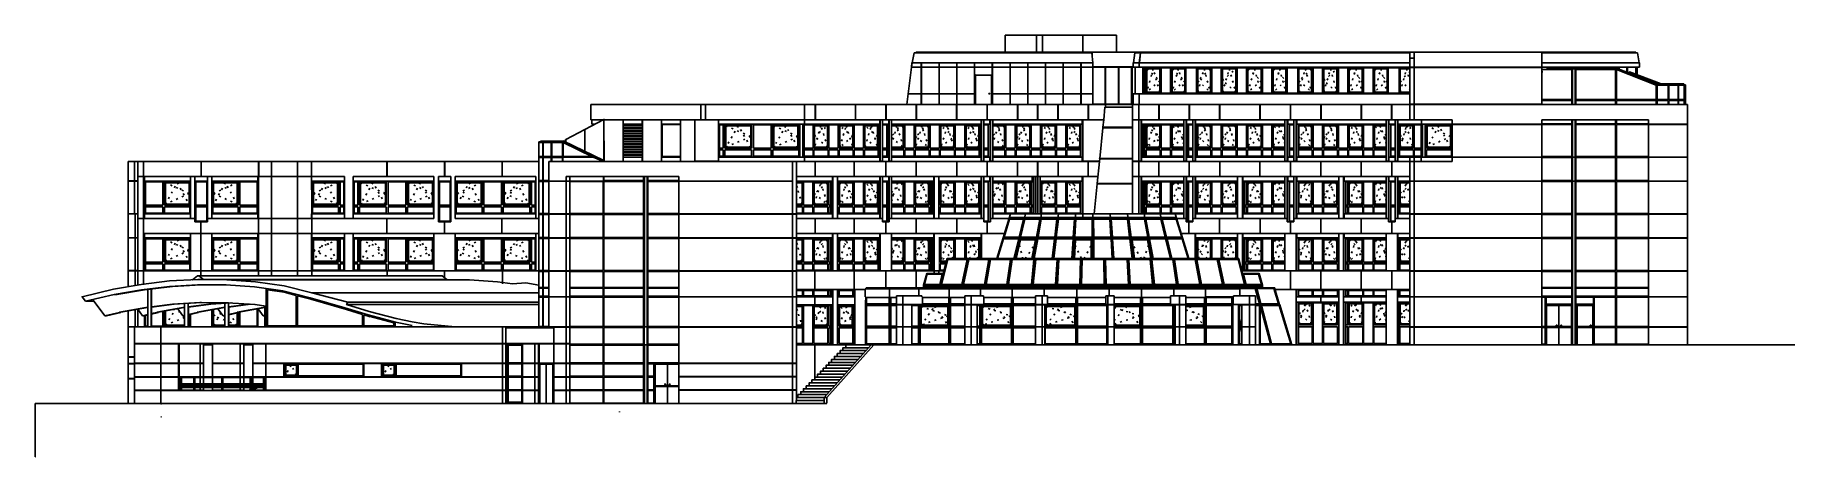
# Model space of a CAD drawing. Header units: metres. Extents: x -59 to 39.8, y -6.3 to 17.4.
import ezdxf

# ---------------------------------------------------------------- set-up
doc = ezdxf.new("R2010")
doc.units = ezdxf.units.M
for name, pattern in [('DASHDOT', [2, 1.25, -0.25, 0.25, -0.25]), ('DASHED', [0.75, 0.5, -0.25]), ('DOT', [0.25, 0, -0.25])]:
    doc.linetypes.add(name, pattern=pattern)
doc.layers.add('1', color=7, linetype='DASHED')
doc.layers.add('4', color=7, linetype='DASHDOT')

msp = doc.modelspace()

# ---------------------------------------------------------------- linework, layer by layer
at = {"layer": '1', "color": 1, "linetype": 'CONTINUOUS'}
for p, q in [((-4.516696, 16.45), (-4.516696, 17.4)), ((-4.516696, 17.4), (1.733304, 17.4)), ((-2.766696, 16.45), (-2.766696, 17.4)), ((-2.416696, 16.45), (-2.416696, 17.4)), ((-0.166696, 16.45), (-0.166696, 17.4)), ((1.733304, 16.45), (1.733304, 17.4)), ((-9.756697, 15.85), (0.409834, 15.85)), ((-9.623055, 16.4), (-9.74211, 15.85)), ((0.35051, 16.4), (-9.623055, 16.4)), ((-9.230905, 15.85), (-9.230905, 13.5)), ((-9.225922, 15.85), (-9.225922, 13.5)), ((-8.235102, 15.85), (-8.235102, 13.5)), ((-8.230119, 15.85), (-8.230119, 13.5)), ((-7.2393, 15.85), (-7.2393, 14.1025)), ((-7.234317, 15.85), (-7.232199, 12.65)), ((-6.243498, 15.85), (-6.243498, 13.5)), ((-6.238515, 15.85), (-6.238515, 15.2)), ((-5.242721, 15.85), (-5.242721, 15.2)), ((-5.237743, 15.85), (-5.237743, 13.5)), ((-4.246924, 15.85), (-4.246924, 13.5)), ((-4.241946, 15.85), (-4.241946, 13.5)), ((-3.251127, 15.85), (-3.251127, 13.5)), ((-3.246149, 15.85), (-3.246149, 13.5)), ((-2.255329, 15.85), (-2.255329, 14.1025)), ((-2.250352, 15.85), (-2.250352, 13.5)), ((-1.259532, 15.85), (-1.259532, 13.5)), ((-1.254555, 15.85), (-1.254555, 13.5)), ((-0.263735, 15.6025), (-0.263735, 15.85)), ((-0.258757, 15.85), (-0.258757, 13.5)), ((0.35051, 16.4), (0.396632, 15.85)), ((0.368877, 16.45), (3.14355, 16.45)), ((0.368877, 16.180975), (0.368877, 16.45)), ((0.409834, 15.85), (0.409834, 13.5)), ((2.660172, 15.85), (3.007486, 15.85)), ((2.660172, 15.6), (2.660172, 15.85)), ((2.766009, 16.4), (2.683689, 15.85)), ((2.766009, 16.4), (3.084018, 16.4)), ((2.848329, 16.45), (2.848328, 16.4)), ((2.996959, 15.6), (2.996959, 15.85)), ((3.007486, 15.85), (18.214306, 15.85)), ((3.007486, 15.6), (3.007486, 15.85)), ((3.07349, 16.4), (3.013972, 15.85)), ((3.084018, 16.4), (3.024499, 15.85)), ((3.084018, 16.4), (18.214306, 16.4)), ((3.133023, 16.4), (3.133023, 16.45)), ((3.14355, 16.45), (18.214306, 16.45)), ((3.14355, 16.4), (3.14355, 16.45)), ((18.214306, 16.45), (18.45148, 16.45)), ((18.214306, 16.45), (18.214306, 15.6)), ((18.214306, 16.1), (18.45148, 16.1)), ((18.45148, 16.45), (30.888156, 16.45)), ((18.45148, 16.45), (18.45148, 15.6)), ((25.608488, 16.45), (25.608488, 15.6)), ((30.984423, 16.4), (25.608488, 16.4)), ((31.108406, 15.85), (25.608488, 15.85)), ((30.888156, 16.4), (30.888156, 16.45)), ((31.08066, 15.85), (30.984423, 16.4)), ((31.108406, 15.6), (31.108406, 15.85)), ((-10.035889, 13.5), (-9.784193, 15.5975)), ((-9.784193, 15.6025), (-9.230905, 15.5975)), ((-9.225922, 15.6025), (-8.235102, 15.5975)), ((-8.230119, 15.6025), (-7.2393, 15.5975)), ((-7.234317, 15.6025), (-6.243498, 15.5975)), ((-6.238515, 15.6025), (-5.242721, 15.5975)), ((-6.234341, 15.2), (-6.234341, 13.5)), ((-5.237743, 15.6025), (-4.246924, 15.5975)), ((-4.241946, 15.6025), (-3.251127, 15.5975)), ((-3.246149, 15.6025), (-2.255329, 15.5975)), ((-2.250352, 15.6025), (-1.259532, 15.5975)), ((-1.254555, 15.6025), (-0.263735, 15.5975)), ((-0.263735, 15.5975), (-0.263735, 13.5)), ((-0.258757, 15.6025), (0.409834, 15.5975)), ((0.409834, 15.625), (1.107076, 15.625)), ((1.107081, 13.35), (1.107076, 15.625)), ((1.107076, 15.625), (2.660172, 15.625)), ((2.660172, 15.6), (3.007486, 15.6)), ((2.77777, 14.1), (2.77777, 15.6)), ((3.007486, 15.6), (18.214306, 15.6)), ((18.214306, 15.6), (31.108406, 15.6)), ((18.214306, 15.585), (25.608488, 15.585)), ((18.214306, 13.515), (18.214306, 15.585)), ((18.328635, 15.585), (18.328635, 15.6)), ((18.45148, 13.515), (18.45148, 15.585)), ((18.48678, 15.585), (18.48678, 15.6)), ((25.494132, 15.585), (25.494132, 15.6)), ((25.608488, 13.515), (25.608488, 15.585)), ((25.680483, 15.345), (25.608488, 15.345)), ((27.325008, 15.5), (25.918627, 15.5)), ((27.325002, 13.5), (27.325008, 15.5)), ((27.33496, 13.5), (27.334965, 15.5)), ((27.342276, 15.5), (27.504251, 15.5)), ((27.342276, 15.5), (27.342281, 13.5)), ((27.494288, 13.5), (27.494294, 15.5)), ((27.504246, 15.5), (27.504251, 13.5)), ((29.786418, 15.50019), (27.504251, 15.5)), ((29.677362, 15.55), (29.677362, 15.6)), ((29.786418, 15.50019), (32.067744, 14.59936)), ((29.794646, 15.49939), (29.786418, 15.50019)), ((29.794603, 15.55314), (29.794646, 15.49939)), ((29.812905, 15.55136), (29.794603, 15.55314)), ((32.065663, 14.65623), (29.794603, 15.55314)), ((29.794645, 15.55), (29.794646, 15.49939)), ((29.794645, 15.55), (29.812919, 15.55)), ((32.061569, 14.66342), (29.812905, 15.55136)), ((29.860523, 15.532557), (29.86052, 15.6)), ((29.959844, 15.493337), (29.959844, 15.6)), ((30.385531, 15.3314), (30.360016, 15.33896)), ((30.360016, 15.33896), (30.520261, 15.28114)), ((30.384868, 15.331596), (30.384868, 15.6)), ((30.385531, 15.3314), (30.524405, 15.281289)), ((30.416449, 15.320244), (30.416449, 15.6)), ((30.516434, 15.273554), (30.516433, 15.28118)), ((30.524405, 15.278658), (30.516433, 15.28118)), ((32.283241, 14.65623), (30.524405, 15.32216)), ((32.323982, 14.65623), (30.542662, 15.33067)), ((30.919724, 15.187907), (30.919724, 15.6)), ((30.97075, 15.168587), (30.970755, 15.6)), ((-10.035891, 13.5), (-9.964185, 14.0975)), ((-9.964185, 14.1025), (-9.230905, 14.0975)), ((-9.225922, 14.1025), (-8.235102, 14.0975)), ((-8.230119, 14.1025), (-7.2393, 14.0975)), ((-7.2393, 14.0975), (-7.237461, 12.65)), ((-7.234317, 14.1025), (-6.243498, 14.0975)), ((-6.243498, 14.1025), (-6.234341, 14.0975)), ((-5.237743, 14.1025), (-4.246924, 14.0975)), ((-4.241946, 14.1025), (-3.251127, 14.0975)), ((-3.246149, 14.1025), (-2.255329, 14.0975)), ((-2.255329, 13.5), (-2.255329, 14.0975)), ((-2.250352, 14.1025), (-1.259532, 14.0975)), ((-1.254555, 14.1025), (-0.263735, 14.0975)), ((-0.258757, 14.1025), (0.409834, 14.0975)), ((2.660172, 14.1), (3.007486, 14.1)), ((2.660172, 13.5), (2.660172, 14.1)), ((2.996959, 13.5), (2.996959, 14.1)), ((3.007486, 14.1), (18.214306, 14.1)), ((3.007486, 13.5), (3.007486, 14.1)), ((32.065663, 14.602632), (32.065663, 14.65623)), ((32.067758, 14.60623), (32.067744, 14.59936)), ((32.067758, 14.60623), (33.691908, 14.60623)), ((32.697003, 14.65623), (33.600402, 14.65623)), ((32.697003, 14.60623), (32.697003, 14.65623)), ((33.220588, 14.60623), (33.220588, 14.65623)), ((33.543003, 14.60623), (33.543003, 14.65623)), ((33.600402, 14.60623), (33.600402, 14.65623)), ((33.691908, 14.60623), (33.691908, 13.5)), ((-27.780831, 13.5), (-15.178029, 13.5)), ((-27.780831, 13.5), (-27.780831, 12.65)), ((-21.607274, 13.5), (-21.607274, 12.65)), ((-21.345298, 13.5), (-21.345319, 13.1)), ((-21.345319, 12.65), (-21.345319, 13.1)), ((-15.781717, 13.1), (-15.781738, 13.5)), ((-15.781717, 12.65), (-15.781717, 13.1)), ((-15.191794, 12.65), (-15.191794, 13.5)), ((-15.183291, 12.65), (-15.183291, 13.5)), ((-15.178029, 13.5), (-12.920571, 13.5)), ((-15.178029, 12.65), (-15.178029, 13.5)), ((-12.929075, 12.65), (-12.929075, 13.5)), ((-12.920571, 13.5), (-11.210376, 13.5)), ((-12.920571, 12.65), (-12.920571, 13.5)), ((-12.915309, 12.65), (-12.915309, 13.5)), ((-11.218879, 12.65), (-11.218879, 13.5)), ((-11.210376, 13.5), (-9.500181, 13.5)), ((-11.210376, 12.65), (-11.210376, 13.5)), ((-11.205114, 12.65), (-11.205114, 13.5)), ((-9.508684, 12.65), (-9.508684, 13.5)), ((-9.500181, 13.5), (-7.245964, 13.5)), ((-9.500181, 12.65), (-9.500181, 13.5)), ((-9.494919, 12.65), (-9.494919, 13.5)), ((-7.245964, 13.5), (-5.527266, 13.5)), ((-7.245964, 12.65), (-7.245964, 13.5)), ((-5.535769, 12.65), (-5.535769, 13.5)), ((-5.527266, 13.5), (-3.81707, 13.5)), ((-5.527266, 12.65), (-5.527266, 13.5)), ((-5.522003, 12.65), (-5.522003, 13.5)), ((-3.825574, 12.65), (-3.825574, 13.5)), ((-3.81707, 13.5), (-1.55435, 13.5)), ((-3.81707, 12.65), (-3.81707, 13.5)), ((-3.811808, 12.65), (-3.811808, 13.5)), ((-2.696845, 13.5), (-2.696845, 12.65)), ((-2.696845, 13.1), (-2.686321, 13.1)), ((-2.686321, 13.5), (-2.686321, 12.65)), ((-1.562854, 12.65), (-1.562854, 13.5)), ((-1.55435, 13.5), (0.155845, 13.5)), ((-1.55435, 12.65), (-1.55435, 13.5)), ((-1.549088, 12.65), (-1.549088, 13.5)), ((0.147341, 12.65), (0.147341, 13.5)), ((0.155845, 13.5), (1.107076, 13.5)), ((0.155845, 12.65), (0.155845, 13.5)), ((0.161107, 12.65), (0.161107, 13.5)), ((1.083418, 13.35), (1.013047, 12.65)), ((1.083418, 13.35), (2.636651, 13.35)), ((1.107078, 13.35), (1.107076, 13.5)), ((1.107076, 13.5), (2.636651, 13.5)), ((2.636651, 13.5), (2.990482, 13.5)), ((2.636651, 13.5), (2.636651, 12.65)), ((2.97996, 13.5), (2.97996, 7.35)), ((2.990482, 13.5), (4.119933, 13.5)), ((2.990482, 13.5), (2.990482, 12.65)), ((4.106175, 12.65), (4.106175, 13.5)), ((4.111431, 12.65), (4.111431, 13.5)), ((4.119933, 13.5), (5.820956, 13.5)), ((4.119933, 12.65), (4.119933, 13.5)), ((5.8157, 12.65), (5.8157, 13.5)), ((5.820956, 13.5), (7.538983, 13.5)), ((5.820956, 12.65), (5.820956, 13.5)), ((5.829458, 12.65), (5.829458, 13.5)), ((7.525226, 12.65), (7.525226, 13.5)), ((7.530481, 12.65), (7.530481, 13.5)), ((7.538983, 13.5), (9.794524, 13.5)), ((7.538983, 12.65), (7.538983, 13.5)), ((9.789269, 12.65), (9.789269, 13.5)), ((9.794524, 13.5), (11.512552, 13.5)), ((9.794524, 12.65), (9.794524, 13.5)), ((9.803027, 12.65), (9.803027, 13.5)), ((11.498794, 12.65), (11.498794, 13.5)), ((11.504049, 12.65), (11.504049, 13.5)), ((11.512552, 13.5), (13.208319, 13.5)), ((11.512552, 12.65), (11.512552, 13.5)), ((13.208319, 12.65), (13.208319, 13.5)), ((13.208319, 13.5), (13.222077, 13.5)), ((13.213575, 12.65), (13.213575, 13.5)), ((13.222077, 13.5), (15.472366, 13.5)), ((13.222077, 12.65), (13.222077, 13.5)), ((15.472366, 12.65), (15.472366, 13.5)), ((15.477621, 12.65), (15.477621, 13.5)), ((15.486124, 13.5), (17.181891, 13.5)), ((17.181891, 12.65), (17.181891, 13.5)), ((17.181891, 13.5), (17.195649, 13.5)), ((17.187147, 12.65), (17.187147, 13.5)), ((17.195649, 13.5), (18.214306, 13.5)), ((17.195649, 12.65), (17.195649, 13.5)), ((18.214306, 13.515), (25.608488, 13.515)), ((18.891416, 13.5), (18.214306, 13.5)), ((18.214306, 13.5), (18.214306, 12.65)), ((18.451471, 13.1), (18.45148, 13.5)), ((18.451471, 13.1), (18.451471, 12.65)), ((18.896672, 13.5), (33.800669, 13.5)), ((25.494132, 13.5), (25.494132, 13.515)), ((33.630747, 13.5), (33.630747, 13.75)), ((33.691908, 13.75), (33.630747, 13.75)), ((33.800669, 12.4), (33.800669, 13.5)), ((-29.198102, 11.54282), (-27.049649, 12.65096)), ((-28.125123, 10.873504), (-28.125123, 12.09625)), ((-28.122629, 10.872289), (-28.122629, 12.09753)), ((-27.780831, 12.65), (-23.814081, 12.65)), ((-27.739534, 12.4), (-27.739534, 12.65)), ((-27.739534, 12.4), (-27.536202, 12.4)), ((-27.640405, 12.346253), (-27.640405, 12.4)), ((-27.615643, 12.359025), (-27.615643, 12.4)), ((-27.1366, 12.606111), (-27.1366, 12.65)), ((-27.089241, 12.630539), (-27.089241, 12.65)), ((-27.089241, 12.630539), (-27.089241, 12.65)), ((-27.051787, 12.65), (-27.047155, 10.3)), ((-27.049649, 10.3), (-27.049649, 12.65096)), ((-25.974176, 10.3), (-25.974176, 12.65)), ((-25.971682, 12.4), (-25.971682, 12.65)), ((-24.896208, 12.4), (-25.971682, 12.4)), ((-25.965028, 12.4), (-25.962528, 10.55)), ((-25.965028, 12.3), (-24.893714, 12.3)), ((-25.962528, 12.35), (-25.962528, 12.4)), ((-24.893714, 12.35), (-25.962528, 12.35)), ((-24.893714, 12.2), (-25.962528, 12.2)), ((-24.893714, 12.15), (-25.962528, 12.15)), ((-25.962528, 12.05), (-25.962528, 12.15)), ((-24.893714, 12.05), (-25.962528, 12.05)), ((-24.893714, 12), (-25.962528, 12)), ((-25.962528, 11.9), (-25.962528, 12)), ((-24.893714, 11.9), (-25.962528, 11.9)), ((-25.957043, 12.15), (-25.957043, 12.2)), ((-25.957043, 12), (-25.957043, 12.05)), ((-25.957043, 11.85), (-25.957043, 11.9)), ((-24.896208, 12.4), (-24.896208, 12.65)), ((-24.893714, 10.3), (-24.893714, 12.65)), ((-23.823229, 10.3), (-23.823229, 12.65)), ((-23.820735, 12.4), (-23.820735, 12.65)), ((-22.745261, 12.4), (-23.820735, 12.4)), ((-23.814081, 12.65), (-23.332852, 12.65)), ((-23.814081, 12.4), (-23.811595, 10.55)), ((-23.806099, 10.55), (-23.806099, 12.3)), ((-23.542726, 12.375), (-23.781204, 12.375)), ((-23.781204, 12.3), (-23.781204, 12.375)), ((-23.542726, 12.65), (-21.345319, 12.65)), ((-22.745261, 12.4), (-22.745261, 12.65)), ((-22.742767, 10.3), (-22.742767, 12.65)), ((-21.963194, 12.64), (-21.963194, 12.65)), ((-20.613307, 12.64), (-21.946187, 12.64)), ((-21.946187, 10.31), (-21.946187, 12.64)), ((-21.345319, 12.65), (-15.178029, 12.65)), ((-20.613307, 12.64), (-20.613307, 12.65)), ((-20.61239, 12.65), (-20.609631, 10.31)), ((-20.609631, 12.4), (-11.557487, 12.4)), ((-20.601394, 10.55), (-20.601394, 12.4)), ((-15.844689, 10.55), (-15.844692, 12.4)), ((-15.797451, 12.4), (-15.797451, 12.65)), ((-15.178029, 12.65), (-12.920571, 12.65)), ((-12.920571, 12.65), (-11.523473, 12.65)), ((-11.634019, 10.55), (-11.634019, 12.4)), ((-11.557487, 12.4), (-11.557487, 12.65)), ((-11.531977, 12.64), (-11.39192, 12.64)), ((-11.531977, 10.31), (-11.531977, 12.64)), ((-11.523473, 12.65), (-11.210376, 12.65)), ((-11.400423, 10.31), (-11.400423, 12.64)), ((-11.057584, 12.4), (-11.400423, 12.4)), ((-11.39192, 12.64), (-11.39192, 12.65)), ((-11.210376, 12.65), (-10.892016, 12.65)), ((-11.134116, 10.55), (-11.134116, 12.4)), ((-11.057584, 12.4), (-11.057584, 12.65)), ((-11.032073, 10.31), (-11.032073, 12.64)), ((-10.90052, 10.31), (-10.90052, 12.64)), ((-5.874377, 12.4), (-10.90052, 12.4)), ((-10.892016, 12.65), (-9.500181, 12.65)), ((-9.500181, 12.65), (-7.245964, 12.65)), ((-7.245964, 12.65), (-5.708809, 12.65)), ((-5.950909, 10.55), (-5.950909, 12.4)), ((-5.874377, 12.4), (-5.874377, 12.65)), ((-5.848866, 10.31), (-5.848866, 12.64)), ((-5.840363, 12.64), (-5.840363, 12.65)), ((-5.717313, 10.31), (-5.717313, 12.64)), ((-5.374474, 12.4), (-5.717313, 12.4)), ((-5.708809, 12.65), (-5.527266, 12.65)), ((-5.527266, 12.65), (-5.34046, 12.65)), ((-5.451005, 10.55), (-5.451005, 12.4)), ((-5.374474, 12.4), (-5.374474, 12.65)), ((-5.348963, 12.64), (-5.208906, 12.64)), ((-5.348963, 10.31), (-5.348963, 12.64)), ((-5.34046, 12.65), (-3.81707, 12.65)), ((-5.34046, 12.64), (-5.34046, 12.65)), ((-5.21741, 10.31), (-5.21741, 12.64)), ((-0.191267, 12.4), (-5.21741, 12.4)), ((-5.208906, 12.64), (-5.208906, 12.65)), ((-3.81707, 12.65), (-2.686321, 12.65)), ((-1.562854, 12.65), (-2.686321, 12.65)), ((-1.562854, 12.65), (-0.157253, 12.65)), ((-0.267798, 10.55), (-0.267798, 12.4)), ((-0.191267, 12.4), (-0.191267, 12.65)), ((-0.165756, 12.64), (1.012041, 12.64)), ((-0.165756, 10.31), (-0.165756, 12.64)), ((-0.157253, 12.65), (1.013047, 12.65)), ((-0.157253, 12.64), (-0.157253, 12.65)), ((0.967808, 12.2), (0.79389, 10.47)), ((0.95789, 12.22), (0.955879, 12.2)), ((0.955879, 12.2), (2.636651, 12.2)), ((0.95789, 12.22), (2.636651, 12.22)), ((1.012041, 12.64), (0.969819, 12.22)), ((2.62489, 12.65), (2.97996, 12.65)), ((2.62489, 12.64), (2.62489, 12.65)), ((2.62489, 12.64), (2.97996, 12.64)), ((2.636651, 10.31), (2.636651, 12.64)), ((2.971458, 12.64), (2.971458, 12.65)), ((2.97996, 12.65), (2.98198, 12.64)), ((2.98198, 12.65), (3.116774, 12.65)), ((2.98198, 12.64), (3.116774, 12.64)), ((2.990482, 10.31), (2.990482, 12.64)), ((3.108272, 12.64), (3.108272, 12.65)), ((3.116774, 12.65), (4.119933, 12.65)), ((3.116774, 10.31), (3.116774, 12.64)), ((3.142284, 12.4), (3.142284, 12.65)), ((3.142284, 12.4), (5.511041, 12.4)), ((3.218806, 10.55), (3.218806, 12.4)), ((4.119933, 12.65), (5.634089, 12.65)), ((5.502539, 12.64), (5.502539, 12.65)), ((5.502539, 12.64), (5.642591, 12.64)), ((5.511041, 10.31), (5.511041, 12.64)), ((5.634089, 12.65), (5.829458, 12.65)), ((5.634089, 12.64), (5.634089, 12.65)), ((5.642591, 10.31), (5.642591, 12.64)), ((5.668106, 12.4), (5.668106, 12.65)), ((5.668106, 12.4), (6.010936, 12.4)), ((5.744629, 10.55), (5.744629, 12.4)), ((5.829458, 12.65), (6.142487, 12.65)), ((6.002434, 12.64), (6.002434, 12.65)), ((6.002434, 12.64), (6.142487, 12.64)), ((6.010936, 10.31), (6.010936, 12.64)), ((6.133984, 12.64), (6.133984, 12.65)), ((6.142487, 12.65), (7.538983, 12.65)), ((6.142487, 10.31), (6.142487, 12.64)), ((6.168002, 12.4), (6.168002, 12.65)), ((6.168002, 12.4), (11.194126, 12.4)), ((6.244524, 10.55), (6.244524, 12.4)), ((7.538983, 12.65), (9.794524, 12.65)), ((9.794524, 12.65), (11.325685, 12.65)), ((11.185624, 12.64), (11.185624, 12.65)), ((11.185624, 12.64), (11.325685, 12.64)), ((11.194126, 10.31), (11.194126, 12.64)), ((11.317183, 12.64), (11.317183, 12.65)), ((11.325685, 12.65), (11.512552, 12.65)), ((11.325685, 10.31), (11.325685, 12.64)), ((11.3512, 12.4), (11.3512, 12.65)), ((11.3512, 12.4), (11.69403, 12.4)), ((11.427723, 10.55), (11.427723, 12.4)), ((11.512552, 12.65), (11.817087, 12.65)), ((11.685528, 12.64), (11.685528, 12.65)), ((11.685528, 12.64), (11.825589, 12.64)), ((11.69403, 10.31), (11.69403, 12.64)), ((11.817087, 12.65), (13.222077, 12.65)), ((11.817087, 12.64), (11.817087, 12.65)), ((11.825589, 10.31), (11.825589, 12.64)), ((11.851099, 12.4), (11.851099, 12.65)), ((11.851099, 12.4), (16.87722, 12.4)), ((11.927623, 10.55), (11.927628, 12.4)), ((13.222077, 12.65), (15.486124, 12.65)), ((15.486124, 12.65), (17.008782, 12.65)), ((16.868718, 12.64), (16.868718, 12.65)), ((16.868718, 12.64), (17.008782, 12.64)), ((16.87722, 10.31), (16.87722, 12.64)), ((17.00028, 12.64), (17.00028, 12.65)), ((17.008782, 12.65), (17.195649, 12.65)), ((17.008782, 10.31), (17.008782, 12.64)), ((17.034297, 12.4), (17.034297, 12.65)), ((17.034297, 12.4), (17.377133, 12.4)), ((17.11082, 10.55), (17.11082, 12.4)), ((17.195649, 12.65), (17.508683, 12.65)), ((17.36863, 12.64), (17.36863, 12.65)), ((17.36863, 12.64), (17.508683, 12.64)), ((17.377133, 10.31), (17.377133, 12.64)), ((17.50018, 12.64), (17.50018, 12.65)), ((17.508683, 12.65), (18.905174, 12.65)), ((17.508683, 10.31), (17.508683, 12.64)), ((17.534189, 12.4), (17.534189, 12.65)), ((17.534189, 12.4), (20.580363, 12.4)), ((17.610712, 10.55), (17.610712, 12.4)), ((18.852612, 12.4), (18.852612, 12.65)), ((18.885798, 10.55), (18.885798, 12.4)), ((18.905174, 12.65), (20.580363, 12.65)), ((20.574883, 12.4), (20.574883, 12.65)), ((25.608488, 12.385), (20.580363, 12.385)), ((20.580363, 12.385), (20.583106, 10.535)), ((25.494141, 12.385), (25.494141, 12.4)), ((31.615776, 12.65), (25.608488, 12.65)), ((25.608488, 12.4), (25.608488, 12.65)), ((25.608488, 10.55), (25.608488, 12.385)), ((27.324999, 3.2), (27.325008, 12.65)), ((27.334957, 12.65), (27.334965, 7.35)), ((27.342284, 12.65), (27.342285, 9.2)), ((27.494285, 0), (27.494294, 12.65)), ((27.504243, 7.35), (27.504251, 12.65)), ((27.504243, 12.4), (27.504251, 2.25)), ((31.615776, 12.4), (31.615776, 12.65)), ((33.800669, 12.4), (31.615776, 12.4)), ((33.800669, 12.385), (31.615776, 12.385)), ((31.615776, 10.55), (31.615776, 12.385)), ((33.691908, 12.385), (33.691908, 12.4)), ((33.800669, 10.55), (33.800669, 12.385)), ((-30.706925, 11.4), (-29.357542, 11.4)), ((-30.615419, 11.45), (-30.615429, 11.4)), ((-30.615419, 11.45), (-29.339198, 11.45)), ((-30.396442, 11.45), (-30.396448, 11.4)), ((-29.944495, 11.45), (-29.944499, 11.4)), ((-27.665802, 10.5722), (-29.357542, 11.40799)), ((-29.339198, 11.45872), (-29.339198, 11.4)), ((-29.308648, 11.45041), (-29.339198, 11.45872)), ((-27.065511, 10.35042), (-29.339198, 11.45872)), ((-27.657563, 10.5722), (-29.339198, 11.403)), ((-27.051787, 10.35031), (-29.308648, 11.45041)), ((-29.205724, 11.45), (-29.307807, 11.45)), ((-29.198102, 11.538101), (-29.205724, 11.53417)), ((-29.205724, 11.40024), (-29.205724, 11.53417)), ((-29.198102, 11.396525), (-29.198102, 11.54282)), ((-24.893714, 11.85), (-25.962528, 11.85)), ((-25.962528, 11.75), (-25.962528, 11.85)), ((-24.893714, 11.75), (-25.962528, 11.75)), ((-24.893714, 11.7), (-25.962528, 11.7)), ((-25.962528, 11.6), (-25.962528, 11.7)), ((-24.893714, 11.6), (-25.962528, 11.6)), ((-24.893714, 11.55), (-25.962528, 11.55)), ((-25.962528, 11.45), (-25.962528, 11.55)), ((-24.893714, 11.45), (-25.962528, 11.45)), ((-24.893714, 11.4), (-25.962528, 11.4)), ((-25.962528, 11.3), (-25.962528, 11.4)), ((-24.893714, 11.3), (-25.962528, 11.3)), ((-24.893714, 11.25), (-25.962528, 11.25)), ((-25.962528, 11.15), (-25.962528, 11.25)), ((-24.893714, 11.15), (-25.962528, 11.15)), ((-24.893714, 11.1), (-25.962528, 11.1)), ((-25.962528, 11), (-25.962528, 11.1)), ((-24.893714, 11), (-25.962528, 11)), ((-24.893714, 10.95), (-25.962528, 10.95)), ((-25.962528, 10.85), (-25.962528, 10.95)), ((-25.957043, 11.7), (-25.957043, 11.75)), ((-25.957043, 11.55), (-25.957043, 11.6)), ((-25.957043, 11.4), (-25.957043, 11.45)), ((-25.957043, 11.25), (-25.957043, 11.3)), ((-25.957043, 11.1), (-25.957043, 11.15)), ((-25.957043, 10.95), (-25.957043, 11)), ((-53.776571, 9.215), (-53.776571, 10.295)), ((-53.776571, 10.295), (-52.913288, 10.295)), ((-53.407477, 7.365), (-53.407477, 10.295)), ((-52.913288, 10.3), (-53.289884, 10.3)), ((-53.289884, 10.295), (-53.289884, 10.3)), ((-53.223124, 9.215), (-53.223124, 10.295)), ((-52.913288, 10.3), (-49.676859, 10.3)), ((-52.913288, 10.3), (-52.913288, 6.7)), ((-49.676859, 10.3), (-46.440429, 10.3)), ((-49.676859, 9.45), (-49.676859, 10.3)), ((-49.666909, 9.45), (-49.666909, 10.3)), ((-49.665992, 9.45), (-49.665992, 10.3)), ((-46.440429, 10.3), (-43.464554, 10.3)), ((-46.440429, 10.3), (-46.440429, 6.574189)), ((-46.429563, 9.45), (-46.429563, 10.3)), ((-45.723461, 9.9), (-45.723466, 10.3)), ((-45.723461, 9.9), (-45.723461, 3.87112)), ((-44.253482, 9.9), (-44.253487, 10.3)), ((-44.253482, 9.9), (-44.253482, 3.87112)), ((-43.474504, 9.45), (-43.474504, 10.3)), ((-43.468485, 10.3), (-43.463637, 7.1)), ((-39.242246, 10.3), (-43.464554, 10.3)), ((-43.464554, 9.45), (-43.464554, 10.3)), ((-39.242246, 10.3), (-36.005817, 10.3)), ((-39.242246, 9.45), (-39.242246, 10.3)), ((-39.232297, 9.45), (-39.232297, 10.3)), ((-39.23138, 9.45), (-39.23138, 10.3)), ((-36.005817, 10.3), (-32.769387, 10.3)), ((-36.005817, 9.45), (-36.005817, 10.3)), ((-35.995868, 9.45), (-35.995868, 10.3)), ((-35.994951, 9.45), (-35.994951, 10.3)), ((-32.769387, 10.3), (-30.70709, 10.3)), ((-32.769387, 9.45), (-32.769387, 10.3)), ((-32.759438, 9.45), (-32.759438, 10.3)), ((-32.758521, 9.45), (-32.758521, 10.3)), ((-30.154215, 10.3), (-16.245046, 10.3)), ((-29.35753, 10.3), (-29.35753, 10.55)), ((-27.657563, 10.5722), (-27.665802, 10.5722)), ((-27.075109, 10.30133), (-27.66472, 10.55)), ((-27.656489, 10.55), (-27.66472, 10.55)), ((-27.656489, 10.55), (-27.657563, 10.5722)), ((-27.066878, 10.30133), (-27.656489, 10.55)), ((-27.066878, 10.30133), (-27.075109, 10.30133)), ((-27.065511, 10.35042), (-27.065517, 10.3)), ((-27.051787, 10.35031), (-27.065511, 10.35042)), ((-24.896208, 10.55), (-25.971682, 10.55)), ((-25.971682, 10.3), (-25.971682, 10.55)), ((-24.893714, 10.85), (-25.962528, 10.85)), ((-24.893714, 10.8), (-25.962528, 10.8)), ((-25.962528, 10.7), (-25.962528, 10.8)), ((-24.893714, 10.7), (-25.962528, 10.7)), ((-24.893714, 10.65), (-25.962528, 10.65)), ((-25.957043, 10.8), (-25.957043, 10.85)), ((-25.957043, 10.65), (-25.957043, 10.7)), ((-24.896208, 10.3), (-24.896208, 10.55)), ((-22.745261, 10.55), (-23.820735, 10.55)), ((-23.820735, 10.3), (-23.820735, 10.55)), ((-22.745261, 10.3), (-22.745261, 10.55)), ((-21.963194, 10.31), (-20.613307, 10.31)), ((-21.963194, 10.3), (-21.963194, 10.31)), ((-20.613307, 10.3), (-20.613307, 10.31)), ((-20.609631, 10.55), (-11.557487, 10.55)), ((-20.609631, 10.3), (-20.609631, 10.55)), ((-16.456726, 9.9), (-16.456726, 10.3)), ((-16.456726, 9.9), (-16.456726, 7.35)), ((-16.245046, 10.3), (-11.523473, 10.3)), ((-16.245046, 10.3), (-16.245046, 7.35)), ((-15.797451, 10.3), (-15.797451, 10.55)), ((-15.191794, 10.31), (-15.191794, 9.45)), ((-12.998733, 10.295), (-12.998733, 9.45)), ((-11.557487, 10.3), (-11.557487, 10.55)), ((-11.531977, 10.31), (-11.39192, 10.31)), ((-11.523473, 10.3), (-11.523473, 10.31)), ((-11.523473, 10.3), (-10.892016, 10.3)), ((-11.057584, 10.55), (-11.400423, 10.55)), ((-11.39192, 10.3), (-11.39192, 10.31)), ((-11.218879, 9.749728), (-11.218879, 10.295)), ((-11.057584, 10.3), (-11.057584, 10.55)), ((-11.02357, 10.3), (-11.02357, 10.31)), ((-5.874377, 10.55), (-10.90052, 10.55)), ((-10.892016, 10.3), (-5.708809, 10.3)), ((-9.508684, 9.45), (-9.508684, 10.295)), ((-7.234317, 9.45), (-7.234317, 10.31)), ((-5.874377, 10.3), (-5.874377, 10.55)), ((-5.840363, 10.3), (-5.840363, 10.31)), ((-5.374474, 10.55), (-5.717313, 10.55)), ((-5.708809, 10.3), (-5.34046, 10.3)), ((-5.535769, 9.9), (-5.535769, 10.3)), ((-5.535769, 9.9), (-5.535769, 9.45)), ((-5.374474, 10.3), (-5.374474, 10.55)), ((-5.348963, 10.31), (-5.208906, 10.31)), ((-5.34046, 10.3), (-5.34046, 10.31)), ((-5.34046, 10.3), (-2.686321, 10.3)), ((-0.191267, 10.55), (-5.21741, 10.55)), ((-5.208906, 10.3), (-5.208906, 10.31)), ((-3.825574, 10.31), (-3.825574, 9.45)), ((-2.696845, 10.3), (-2.696845, 7.35)), ((-2.686321, 10.3), (-0.157253, 10.3)), ((-2.686321, 10.3), (-2.686321, 7.35)), ((-1.549088, 10.295), (-1.549088, 9.45)), ((-0.191267, 10.3), (-0.191267, 10.55)), ((-0.165756, 10.31), (0.777805, 10.31)), ((-0.157253, 10.3), (-0.157253, 10.31)), ((0.7768, 10.3), (-0.157253, 10.3)), ((0.147341, 10.295), (0.147341, 9.45)), ((0.7768, 10.3), (0.653148, 9.07)), ((0.79188, 10.45), (0.777805, 10.31)), ((0.78196, 10.47), (0.77995, 10.45)), ((0.77995, 10.45), (2.636651, 10.45)), ((0.78196, 10.47), (2.636651, 10.47)), ((2.62489, 10.31), (2.97996, 10.31)), ((2.62489, 10.3), (2.62489, 10.31)), ((2.62489, 10.3), (2.97996, 10.3)), ((2.636651, 10.3), (2.636651, 7.35)), ((2.971458, 10.3), (2.971458, 10.31)), ((2.97996, 10.31), (2.98198, 10.3)), ((2.98198, 10.31), (3.116774, 10.31)), ((2.98198, 10.3), (3.116774, 10.3)), ((2.990482, 10.3), (2.990482, 7.35)), ((3.108272, 10.3), (3.108272, 10.31)), ((3.116774, 10.3), (5.634089, 10.3)), ((3.142284, 10.55), (5.511041, 10.55)), ((3.142284, 10.3), (3.142284, 10.55)), ((4.111431, 10.30133), (4.111431, 9.45)), ((5.502539, 10.31), (5.642591, 10.31)), ((5.502539, 10.3), (5.502539, 10.31)), ((5.634089, 10.3), (5.634089, 10.31)), ((5.634089, 10.3), (6.142487, 10.3)), ((5.668106, 10.55), (6.010936, 10.55)), ((5.668106, 10.3), (5.668106, 10.55)), ((5.8157, 9.958201), (5.8157, 10.295)), ((5.8157, 9.958201), (5.8157, 9.45)), ((6.002434, 10.31), (6.142487, 10.31)), ((6.002434, 10.31), (6.002434, 10.3)), ((6.133984, 10.3), (6.133984, 10.31)), ((6.142487, 10.3), (11.325685, 10.3)), ((6.168002, 10.55), (11.194126, 10.55)), ((6.168002, 10.3), (6.168002, 10.55)), ((7.538983, 9.45), (7.538983, 10.295)), ((9.789269, 9.45), (9.789269, 10.30133)), ((11.185624, 10.31), (11.325685, 10.31)), ((11.185624, 10.3), (11.185624, 10.31)), ((11.317183, 10.3), (11.317183, 10.31)), ((11.325685, 10.3), (11.685528, 10.3)), ((11.3512, 10.55), (11.69403, 10.55)), ((11.3512, 10.3), (11.3512, 10.55)), ((11.498794, 9.958201), (11.498794, 10.31)), ((11.498794, 9.958201), (11.498794, 9.45)), ((11.685528, 10.31), (11.825589, 10.31)), ((11.685528, 10.3), (11.685528, 10.31)), ((11.685528, 10.3), (11.825589, 10.3)), ((11.817087, 10.3), (11.817087, 10.31)), ((11.825589, 10.3), (17.008782, 10.3)), ((11.851099, 10.55), (16.87722, 10.55)), ((11.851099, 10.3), (11.851099, 10.55)), ((13.208319, 9.45), (13.208319, 10.30133)), ((15.472366, 10.30133), (15.472366, 9.45)), ((16.868718, 10.31), (17.008782, 10.31)), ((16.868718, 10.3), (16.868718, 10.31)), ((17.00028, 10.3), (17.00028, 10.31)), ((17.008782, 10.3), (17.508683, 10.3)), ((17.034297, 10.55), (17.377133, 10.55)), ((17.034297, 10.3), (17.034297, 10.55)), ((17.195649, 9.9), (17.195649, 10.295)), ((17.195649, 9.9), (17.195649, 9.45)), ((17.50018, 10.3), (17.50018, 10.31)), ((17.508683, 10.3), (20.577626, 10.3)), ((17.534189, 10.55), (25.608488, 10.55)), ((17.534189, 10.3), (17.534189, 10.55)), ((18.214306, 10.535), (19.067246, 10.535)), ((18.214306, 10.3), (18.214306, 10.535)), ((18.214306, 9.185), (18.214306, 10.3)), ((18.45148, 10.3), (18.451488, 10.535)), ((18.451488, 9.185), (18.451488, 10.3)), ((18.832868, 10.3), (18.832868, 10.55)), ((20.577626, 10.55), (20.580363, 10.3)), ((20.580363, 10.3), (20.580363, 10.55)), ((20.585843, 10.535), (20.585843, 10.55)), ((25.494141, 10.535), (25.494141, 10.55)), ((25.608488, 9.2), (25.608488, 10.535)), ((27.334965, 10.55), (27.325008, 10.55)), ((27.334965, 10.55), (27.504251, 10.55)), ((27.342276, 10.55), (27.342285, 0)), ((33.800669, 10.55), (31.615776, 10.55)), ((33.80064, 10.535), (31.615795, 10.535)), ((31.615795, 9.2), (31.615795, 10.535)), ((31.799863, 10.535), (31.799869, 10.55)), ((33.686293, 10.535), (33.686293, 10.55)), ((33.691908, 10.535), (33.691908, 10.55)), ((33.80064, 9.2), (33.80064, 10.535)), ((-53.407477, 9.215), (-53.776571, 9.215)), ((-53.776571, 7.365), (-53.776571, 9.2)), ((-53.375989, 9.2), (-53.776566, 9.2)), ((-53.674528, 9.2), (-53.674528, 9.215)), ((-53.407477, 9.2), (-53.407477, 9.215)), ((-53.223124, 9.215), (-53.375989, 9.215)), ((-53.223124, 9.2), (-53.375989, 9.2)), ((-53.289879, 9.2), (-53.289879, 9.215)), ((-52.857528, 9.45), (-53.223124, 9.45)), ((-53.223124, 7.365), (-53.223124, 9.2)), ((-52.903339, 9.45), (-52.913288, 9.45)), ((-50.268451, 9.45), (-52.857528, 9.45)), ((-52.857528, 9.45), (-52.854788, 7.1)), ((-50.268451, 9.2), (-52.854788, 9.2)), ((-52.846549, 7.35), (-52.846549, 9.2)), ((-50.268451, 7.1), (-50.268451, 9.45)), ((-50.268451, 9.45), (-43.362909, 9.45)), ((-49.676859, 9.45), (-50.019485, 9.45)), ((-50.019485, 9.45), (-50.016751, 6.9)), ((-49.322429, 9.2), (-50.016751, 9.2)), ((-50.008498, 6.9), (-50.008498, 9.2)), ((-49.676859, 9.45), (-49.322429, 9.45)), ((-49.322429, 6.9), (-49.322429, 9.45)), ((-46.484395, 9.45), (-49.073473, 9.45)), ((-46.484395, 9.2), (-49.070733, 9.2)), ((-49.062488, 7.35), (-49.062496, 9.2)), ((-46.484395, 7.1), (-46.484395, 9.45)), ((-46.43048, 9.45), (-46.440429, 9.45)), ((-43.474504, 9.45), (-41.626239, 9.45)), ((-43.465742, 9.2), (-43.465742, 9.45)), ((-41.626239, 9.2), (-43.465742, 9.2)), ((-43.457503, 7.35), (-43.457503, 9.2)), ((-41.626239, 7.1), (-41.626239, 9.45)), ((-39.242246, 9.45), (-41.128356, 9.45)), ((-36.597419, 9.2), (-41.125614, 9.2)), ((-41.117369, 7.35), (-41.117369, 9.2)), ((-39.242246, 9.45), (-36.597419, 9.45)), ((-36.597419, 7.1), (-36.597419, 9.45)), ((-36.005817, 9.45), (-36.348463, 9.45)), ((-36.348463, 9.45), (-36.345725, 6.9)), ((-35.651402, 9.2), (-36.345725, 9.2)), ((-36.33748, 6.9), (-36.33748, 9.2)), ((-36.005817, 9.45), (-35.651402, 9.45)), ((-35.651402, 6.9), (-35.651402, 9.45)), ((-32.769387, 9.45), (-35.402459, 9.45)), ((-30.871544, 9.2), (-35.399716, 9.2)), ((-35.391476, 7.35), (-35.391476, 9.2)), ((-32.769387, 9.45), (-30.871544, 9.45)), ((-30.871544, 7.1), (-30.871544, 9.45)), ((-30.154221, 9.2), (-28.957289, 9.2)), ((-30.154221, 9.185), (-28.957289, 9.185)), ((-30.154221, 7.35), (-30.154221, 9.185)), ((-30.052178, 9.185), (-30.052178, 9.2)), ((-29.200451, 9.185), (-29.200451, 9.2)), ((-22.843698, 9.45), (-29.168969, 9.45)), ((-29.168969, 9.2), (-29.168969, 9.45)), ((-29.168969, 7.35), (-29.168969, 9.185)), ((-29.059331, 9.185), (-29.059331, 9.2)), ((-28.957289, 9.2), (-28.957289, 9.45)), ((-28.957289, 9.2), (-27.075109, 9.2)), ((-28.957289, 7.35), (-28.957289, 9.185)), ((-27.075109, 9.45), (-27.075109, 9.2)), ((-27.075109, 9.2), (-27.075109, 9.45)), ((-24.796685, 9.45), (-24.796682, 1)), ((-24.796685, 9.2), (-24.796682, 1)), ((-24.796682, 9.2), (-24.796682, 9.45)), ((-24.786727, 9.45), (-24.786724, 1)), ((-24.779413, 9.45), (-24.77941, 3.2)), ((-24.627396, 9.45), (-24.62739, 1)), ((-24.617438, 9.45), (-24.617433, -3.3)), ((-24.617438, 9.45), (-24.617433, 1)), ((-22.843698, 9.2), (-22.843698, 9.45)), ((-16.456726, 9.2), (-22.843698, 9.2)), ((-16.456726, 9.185), (-22.843698, 9.185)), ((-22.843698, 7.35), (-22.843698, 9.185)), ((-22.741655, 9.185), (-22.741655, 9.2)), ((-16.488209, 9.185), (-16.488209, 9.2)), ((-16.47247, 9.185), (-16.47247, 9.2)), ((-16.456726, 7.35), (-16.456726, 9.185)), ((-14.189357, 9.45), (-16.245046, 9.45)), ((-16.245046, 9.45), (0.653148, 9.45)), ((-14.214868, 9.2), (-16.245046, 9.2)), ((-14.291399, 7.35), (-14.291399, 9.2)), ((-14.214868, 9.2), (-14.214868, 9.45)), ((-14.189357, 7.1), (-14.189357, 9.45)), ((-11.531977, 9.45), (-13.92625, 9.45)), ((-13.92625, 7.1), (-13.92625, 9.45)), ((-11.557487, 9.2), (-13.92625, 9.2)), ((-11.634019, 7.35), (-11.634019, 9.2)), ((-11.557487, 9.2), (-11.557487, 9.45)), ((-11.531977, 7.1), (-11.531977, 9.45)), ((-11.032073, 9.45), (-11.400423, 9.45)), ((-11.400423, 6.9), (-11.400423, 9.45)), ((-11.057584, 9.2), (-11.400423, 9.2)), ((-11.218879, 9.749728), (-11.218879, 9.45)), ((-11.134116, 6.9), (-11.134116, 9.2)), ((-11.057584, 9.2), (-11.057584, 9.45)), ((-11.032073, 6.9), (-11.032073, 9.45)), ((-8.506247, 9.45), (-10.90052, 9.45)), ((-10.90052, 7.1), (-10.90052, 9.45)), ((-8.531757, 9.2), (-10.90052, 9.2)), ((-8.608289, 7.35), (-8.608289, 9.2)), ((-8.531757, 9.2), (-8.531757, 9.45)), ((-8.506247, 7.1), (-8.506247, 9.45)), ((-5.848866, 9.45), (-8.24314, 9.45)), ((-8.24314, 7.1), (-8.24314, 9.45)), ((-5.874377, 9.2), (-8.24314, 9.2)), ((-5.950909, 7.35), (-5.950909, 9.2)), ((-5.874377, 9.2), (-5.874377, 9.45)), ((-5.848866, 7.1), (-5.848866, 9.45)), ((-5.348963, 9.45), (-5.717313, 9.45)), ((-5.717313, 6.9), (-5.717313, 9.45)), ((-5.374474, 9.2), (-5.717313, 9.2)), ((-5.451005, 6.9), (-5.451005, 9.2)), ((-5.374474, 9.2), (-5.374474, 9.45)), ((-5.348963, 6.9), (-5.348963, 9.45)), ((-2.823136, 9.45), (-5.21741, 9.45)), ((-5.21741, 7.1), (-5.21741, 9.45)), ((-3.006511, 9.2), (-5.21741, 9.2)), ((-3.006511, 9.2), (-3.006511, 9.45)), ((-2.925179, 7.35), (-2.925179, 9.45)), ((-2.823136, 7.35), (-2.823136, 9.45)), ((-0.191267, 9.2), (-2.560029, 9.2)), ((-0.267798, 7.35), (-0.267798, 9.2)), ((-0.191267, 9.2), (-0.191267, 9.45)), ((-0.165756, 7.2), (-0.165756, 9.45)), ((0.651137, 9.05), (0.480235, 7.35)), ((0.641219, 9.07), (0.639209, 9.05)), ((0.639209, 9.05), (2.636651, 9.05)), ((0.641219, 9.07), (2.636651, 9.07)), ((17.534189, 9.45), (2.636651, 9.45)), ((3.116774, 9.45), (5.511041, 9.45)), ((3.116774, 7.35), (3.116774, 9.45)), ((3.142284, 9.2), (3.142284, 9.45)), ((3.142284, 9.2), (5.511041, 9.2)), ((3.218806, 7.35), (3.218806, 9.2)), ((5.511041, 7.1), (5.511041, 9.45)), ((5.642591, 9.45), (6.010936, 9.45)), ((5.642591, 6.9), (5.642591, 9.45)), ((5.668106, 9.2), (5.668106, 9.45)), ((5.668106, 9.2), (6.010936, 9.2)), ((5.744629, 6.9), (5.744629, 9.2)), ((6.010936, 6.9), (6.010936, 9.45)), ((6.142487, 9.45), (8.536762, 9.45)), ((6.142487, 7.1), (6.142487, 9.45)), ((6.168002, 9.2), (6.168002, 9.45)), ((6.168002, 9.2), (8.536762, 9.2)), ((6.244524, 7.35), (6.244524, 9.2)), ((8.536762, 7.1), (8.536762, 9.45)), ((8.799851, 9.45), (11.194126, 9.45)), ((8.799851, 7.1), (8.799851, 9.45)), ((8.825374, 9.2), (8.825374, 9.45)), ((8.825374, 9.2), (11.194126, 9.2)), ((8.901896, 9.2), (8.901893, 7.35)), ((11.194126, 7.1), (11.194126, 9.45)), ((11.325685, 9.45), (11.69403, 9.45)), ((11.325685, 6.9), (11.325685, 9.45)), ((11.3512, 9.2), (11.3512, 9.45)), ((11.3512, 9.2), (11.69403, 9.2)), ((11.427723, 6.9), (11.427723, 9.2)), ((11.69403, 6.9), (11.69403, 9.45)), ((11.825589, 9.45), (14.219847, 9.45)), ((11.825589, 7.1), (11.825589, 9.45)), ((11.851099, 9.2), (11.851099, 9.45)), ((11.851099, 9.2), (14.219847, 9.2)), ((11.927622, 7.35), (11.927622, 9.2)), ((14.219847, 7.1), (14.219847, 9.45)), ((14.482956, 9.45), (16.877223, 9.45)), ((14.482956, 7.1), (14.482956, 9.45)), ((14.508471, 9.2), (14.508471, 9.45)), ((14.508471, 9.2), (16.877223, 9.2)), ((14.584994, 7.35), (14.584994, 9.2)), ((16.877223, 7.1), (16.877223, 9.45)), ((17.008782, 9.45), (17.377127, 9.45)), ((17.008782, 6.9), (17.008782, 9.45)), ((17.034297, 9.2), (17.034297, 9.45)), ((17.034297, 9.2), (17.377127, 9.2)), ((17.11082, 6.9), (17.11082, 9.2)), ((17.377127, 6.9), (17.377127, 9.45)), ((17.508674, 9.45), (18.214306, 9.45)), ((17.508674, 7.1), (17.508674, 9.45)), ((17.534189, 9.2), (17.534189, 9.45)), ((17.534189, 9.2), (18.925328, 9.2)), ((17.610712, 7.35), (17.610712, 9.2)), ((18.214306, 9.185), (25.608488, 9.185)), ((18.214306, 7.35), (18.214306, 9.185)), ((18.451488, 7.35), (18.451488, 9.185)), ((25.494141, 9.185), (25.494141, 9.2)), ((25.608488, 7.35), (25.608488, 9.185)), ((27.334957, 9.2), (27.325008, 9.2)), ((27.342285, 9.2), (27.504251, 9.2)), ((33.80064, 9.2), (31.615795, 9.2)), ((33.80064, 9.185), (31.615795, 9.185)), ((31.615795, 7.35), (31.615795, 9.185)), ((31.799861, 9.185), (31.799861, 9.2)), ((33.686293, 9.185), (33.686293, 9.2)), ((33.691908, 9.185), (33.691908, 9.2)), ((33.80064, 7.35), (33.80064, 9.185)), ((-53.776571, 7.35), (-53.223119, 7.35)), ((-53.776571, 6.015), (-53.776571, 7.35)), ((-53.674528, 7.35), (-53.674528, 7.365)), ((-53.407477, 7.35), (-53.407477, 7.365)), ((-53.375994, 6.015), (-53.375994, 7.35)), ((-53.223124, 7.365), (-53.375989, 7.365)), ((-53.289879, 7.35), (-53.289879, 7.365)), ((-52.854788, 7.1), (-53.223124, 7.1)), ((-53.223119, 6.015), (-53.223119, 7.35)), ((-50.268451, 7.1), (-52.857528, 7.1)), ((-50.268451, 7.35), (-52.854788, 7.35)), ((-52.854788, 7.1), (-52.854788, 7.35)), ((-50.268451, 7.1), (-50.016751, 7.1)), ((-49.070733, 7.1), (-49.322429, 7.1)), ((-46.484395, 7.1), (-49.073473, 7.1)), ((-46.484395, 7.35), (-49.070733, 7.35)), ((-46.484395, 7.1), (-43.508305, 7.1)), ((-41.626239, 7.1), (-43.468485, 7.1)), ((-41.626239, 7.35), (-43.465742, 7.35)), ((-43.465742, 7.1), (-43.465742, 7.35)), ((-43.463637, 7.1), (-43.463637, 3.87112)), ((-41.626239, 7.1), (-40.868396, 7.1)), ((-36.597419, 7.1), (-41.128356, 7.1)), ((-36.597419, 7.35), (-41.125614, 7.35)), ((-39.242246, 6.25), (-39.242246, 7.100003)), ((-30.871544, 7.1), (-35.402459, 7.1)), ((-30.871544, 7.35), (-35.399716, 7.35)), ((-32.785894, 7.100003), (-32.785894, 6.25)), ((-30.871544, 7.1), (-30.70709, 7.1)), ((-30.154221, 7.35), (-28.957289, 7.35)), ((-30.15421, 7.335), (-28.957289, 7.335)), ((-30.15421, 6), (-30.15421, 7.335)), ((-30.052178, 7.335), (-30.052178, 7.35)), ((-29.200451, 7.335), (-29.200451, 7.35)), ((-29.168963, 6), (-29.168963, 7.335)), ((-29.059331, 7.335), (-29.059331, 7.35)), ((-28.957289, 6), (-28.957289, 7.335)), ((-22.843698, 7.35), (-16.245046, 7.35)), ((-22.843698, 7.335), (-16.245046, 7.335)), ((-22.843698, 6), (-22.843698, 7.335)), ((-22.741655, 7.335), (-22.741655, 7.35)), ((-16.488209, 7.335), (-16.488209, 7.35)), ((-16.456726, 6), (-16.456726, 7.335)), ((-16.347089, 7.335), (-16.347089, 7.35)), ((-14.214868, 7.35), (-16.245046, 7.35)), ((-16.245046, 6), (-16.245046, 7.335)), ((-14.189357, 7.1), (-16.245046, 7.1)), ((-16.245046, 7.1), (-11.400423, 7.1)), ((-15.191794, 6.25), (-15.191794, 7.1)), ((-14.214868, 7.1), (-14.214868, 7.35)), ((-11.557487, 7.35), (-13.92625, 7.35)), ((-11.531977, 7.1), (-13.92625, 7.1)), ((-12.998733, 7.050003), (-12.998733, 6.25)), ((-11.557487, 7.1), (-11.557487, 7.35)), ((-8.531757, 7.1), (-11.032073, 7.1)), ((-8.531757, 7.35), (-10.90052, 7.35)), ((-8.506247, 7.1), (-10.90052, 7.1)), ((-9.508684, 6.25), (-9.508684, 7.100003)), ((-8.531757, 7.1), (-8.531757, 7.35)), ((-8.531757, 7.1), (-5.717313, 7.1)), ((-5.874377, 7.35), (-8.24314, 7.35)), ((-5.848866, 7.1), (-8.24314, 7.1)), ((-7.232199, 6.308871), (-7.232199, 7.100003)), ((-5.874377, 7.1), (-5.874377, 7.35)), ((-4.299607, 7.1), (-5.348963, 7.1)), ((-4.223302, 7.35), (-5.21741, 7.35)), ((-4.299607, 7.1), (-5.21741, 7.1)), ((5.036437, 7.35), (5.511041, 7.35)), ((5.112611, 7.1), (5.511041, 7.1)), ((5.511041, 7.1), (5.634089, 7.1)), ((8.825374, 7.1), (6.010936, 7.1)), ((6.142487, 7.1), (8.536762, 7.1)), ((6.168002, 7.35), (8.536762, 7.35)), ((6.168002, 7.1), (6.168002, 7.35)), ((7.525226, 6.25), (7.525226, 7.100003)), ((8.799851, 7.1), (11.194126, 7.1)), ((8.799851, 7.1), (11.3512, 7.1)), ((8.825374, 7.35), (11.194126, 7.35)), ((8.825374, 7.1), (8.825374, 7.35)), ((9.80958, 6.25), (9.80958, 7.100003)), ((14.219847, 7.1), (11.685528, 7.1)), ((11.825589, 7.1), (14.219847, 7.1)), ((11.851099, 7.35), (14.219847, 7.35)), ((11.851099, 7.1), (11.851099, 7.35)), ((13.208319, 6.25), (13.208319, 7.100003)), ((14.219847, 7.1), (17.00028, 7.1)), ((14.482956, 7.1), (16.877223, 7.1)), ((14.508471, 7.35), (16.877223, 7.35)), ((14.508471, 7.1), (14.508471, 7.35)), ((15.472366, 7.100003), (15.472366, 6.25)), ((18.214306, 7.1), (17.377133, 7.1)), ((17.508674, 7.1), (18.214306, 7.1)), ((17.534189, 7.35), (25.608488, 7.35)), ((17.534189, 7.1), (17.534189, 7.35)), ((18.214306, 7.335), (25.608488, 7.335)), ((18.214306, 6), (18.214306, 7.335)), ((18.297992, 7.335), (18.297992, 7.35)), ((18.328652, 7.335), (18.328652, 7.35)), ((18.451488, 6), (18.451488, 7.335)), ((18.48678, 7.335), (18.48678, 7.35)), ((25.494141, 7.335), (25.494141, 7.35)), ((25.608488, 6), (25.608488, 7.335)), ((27.334957, 7.35), (27.334957, 0)), ((33.80064, 7.35), (31.615795, 7.35)), ((33.80064, 7.335), (31.615795, 7.335)), ((31.615795, 6), (31.615795, 7.335)), ((31.799861, 7.335), (31.799861, 7.35)), ((33.686293, 7.335), (33.686293, 7.35)), ((33.691908, 7.335), (33.691908, 7.35)), ((33.80064, 6), (33.80064, 7.335)), ((-53.776571, 6.015), (-53.223119, 6.015)), ((-53.776571, 6), (-53.223119, 6)), ((-53.776571, 4.165), (-53.776571, 6)), ((-53.674528, 6), (-53.674528, 6.015)), ((-53.407477, 6), (-53.407477, 6.015)), ((-53.375994, 4.165), (-53.375994, 6)), ((-53.289879, 6), (-53.289879, 6.015)), ((-53.223119, 4.165), (-53.223119, 6)), ((-52.913288, 6.7), (-52.913288, 3.35821)), ((-50.268451, 6.25), (-52.857528, 6.25)), ((-52.857528, 4.15), (-52.857528, 6.25)), ((-50.268451, 6), (-52.857528, 6)), ((-52.846549, 4.15), (-52.846549, 6)), ((-50.268451, 4.15), (-50.268451, 6.25)), ((-50.268451, 6.25), (-43.181799, 6.25)), ((-49.322429, 6.9), (-50.019485, 6.9)), ((-49.686615, 6.9), (-49.686615, 3.87112)), ((-46.484373, 6.25), (-49.073467, 6.25)), ((-49.073467, 6.25), (-49.070725, 4.15)), ((-46.484373, 6), (-49.070725, 6)), ((-49.062488, 6), (-49.062496, 4.15)), ((-46.484373, 4.15), (-46.484373, 6.25)), ((-46.440429, 6.574189), (-46.440429, 3.87112)), ((-41.626239, 6.25), (-43.468477, 6.25)), ((-43.468477, 6.25), (-43.465734, 4.15)), ((-41.626239, 6), (-43.465734, 6)), ((-43.457492, 4.15), (-43.4575, 6)), ((-41.128356, 6.25), (-41.660077, 6.25)), ((-41.626239, 4.15), (-41.626239, 6.25)), ((-36.597419, 6.25), (-41.128356, 6.25)), ((-41.128356, 6.25), (-41.125614, 4.15)), ((-36.597419, 6), (-41.125614, 6)), ((-41.117365, 6), (-41.117355, 4.15)), ((-35.402459, 6.25), (-37.157074, 6.25)), ((-36.597419, 4.15), (-36.597419, 6.25)), ((-35.651402, 6.9), (-36.348463, 6.9)), ((-36.005817, 6.9), (-36.005817, 6.25)), ((-30.871544, 6.25), (-35.402459, 6.25)), ((-35.402459, 6.25), (-35.399716, 4.15)), ((-30.871544, 6), (-35.399716, 6)), ((-35.391465, 4.15), (-35.391473, 6)), ((-30.871544, 4.15), (-30.871544, 6.25)), ((-30.871544, 6.25), (-30.70709, 6.25)), ((-30.154215, 5.985), (-28.957289, 5.985)), ((-30.154215, 4.15), (-30.154215, 5.985)), ((-30.15421, 6), (-28.957289, 6)), ((-29.168958, 4.15), (-29.168958, 5.985)), ((-28.957289, 4.15), (-28.957289, 5.985)), ((-22.843698, 6), (-16.245046, 6)), ((-22.843698, 5.985), (-16.245046, 5.985)), ((-22.843698, 4.15), (-22.843698, 5.985)), ((-22.741655, 5.985), (-22.741655, 6)), ((-16.488209, 5.985), (-16.488209, 6)), ((-16.456726, 4.15), (-16.456726, 5.985)), ((-16.347089, 5.985), (-16.347089, 6)), ((-14.189357, 6.25), (-16.245046, 6.25)), ((-14.214868, 6), (-16.245046, 6)), ((-16.245046, 4.15), (-16.245046, 5.985)), ((-14.291399, 4.15), (-14.291399, 6)), ((-14.214868, 6), (-14.214868, 6.25)), ((-14.214868, 6.25), (-4.581631, 6.25)), ((-14.189357, 4.15), (-14.189357, 6.25)), ((-11.531977, 6.25), (-13.92625, 6.25)), ((-13.92625, 4.15), (-13.92625, 6.25)), ((-11.557487, 6), (-13.92625, 6)), ((-11.634019, 4.15), (-11.634019, 6)), ((-11.557487, 6), (-11.557487, 6.25)), ((-11.531977, 4.15), (-11.531977, 6.25)), ((-11.032073, 6.9), (-11.400423, 6.9)), ((-11.218879, 6.574189), (-11.218879, 6.9)), ((-11.218879, 6.574189), (-11.218879, 6.25)), ((-8.506247, 6.25), (-10.90052, 6.25)), ((-10.90052, 4.15), (-10.90052, 6.25)), ((-8.531757, 6), (-10.90052, 6)), ((-8.608289, 4.15), (-8.608289, 6)), ((-8.531757, 6), (-8.531757, 6.25)), ((-8.506247, 4.15), (-8.506247, 6.25)), ((-5.848866, 6.25), (-8.24314, 6.25)), ((-5.874377, 6), (-8.24314, 6)), ((-5.950909, 4.84), (-5.950909, 6)), ((-5.874377, 6), (-5.874377, 6.25)), ((-5.848866, 4.84), (-5.848866, 6.25)), ((-5.348963, 6.9), (-5.717313, 6.9)), ((-5.535769, 6.574189), (-5.535769, 6.9)), ((-5.535769, 6.574189), (-5.535769, 6.25)), ((6.168002, 6.25), (5.424264, 6.25)), ((5.642591, 6.9), (6.010936, 6.9)), ((5.801225, 6.485573), (5.801225, 6.9)), ((5.801225, 6.485573), (5.801225, 6.25)), ((6.1425, 6.25), (8.536767, 6.25)), ((6.1425, 6.25), (6.1425, 4.84)), ((6.168002, 6), (6.168002, 6.25)), ((6.168002, 6), (8.536767, 6)), ((6.245354, 4.84), (6.245354, 6)), ((17.534189, 6.25), (7.03385, 6.25)), ((8.536767, 6.25), (8.536764, 4.84)), ((8.799868, 6.25), (11.194131, 6.25)), ((8.799868, 4.15), (8.799868, 6.25)), ((8.825374, 6), (8.825374, 6.25)), ((8.825374, 6), (11.194131, 6)), ((8.901891, 6), (8.901888, 4.15)), ((11.194131, 6.25), (11.194126, 4.15)), ((11.325685, 6.9), (11.69403, 6.9)), ((11.512552, 6.574189), (11.512552, 6.9)), ((11.512552, 6.574189), (11.512552, 6.25)), ((11.825589, 6.25), (14.219853, 6.25)), ((11.825589, 4.15), (11.825589, 6.25)), ((11.851099, 6), (11.851099, 6.25)), ((11.851099, 6), (14.219852, 6)), ((11.927615, 4.15), (11.92762, 6)), ((14.219853, 6.25), (14.219847, 4.15)), ((14.482956, 6.25), (16.877223, 6.25)), ((14.482956, 4.15), (14.482956, 6.25)), ((14.508471, 6), (14.508471, 6.25)), ((14.508471, 6), (16.877223, 6)), ((14.584995, 6), (14.584997, 4.15)), ((16.877223, 4.15), (16.877223, 6.25)), ((17.008782, 6.9), (17.377127, 6.9)), ((17.195649, 6.574189), (17.195649, 6.9)), ((17.195649, 6.574189), (17.195649, 6.25)), ((17.508674, 6.25), (18.214306, 6.25)), ((17.508674, 4.15), (17.508674, 6.25)), ((17.534189, 6), (17.534189, 6.25)), ((17.534189, 6), (25.608488, 6)), ((17.610713, 6), (17.610715, 4.15)), ((18.214306, 5.985), (25.608488, 5.985)), ((18.214306, 4.15), (18.214306, 5.985)), ((18.297992, 6), (18.297992, 5.985)), ((18.328652, 5.985), (18.328652, 6)), ((18.451488, 4.15), (18.451488, 5.985)), ((18.48678, 5.985), (18.48678, 6)), ((25.494141, 5.985), (25.494141, 6)), ((25.608488, 4.15), (25.608488, 5.985)), ((33.80064, 6), (31.615795, 6)), ((33.80064, 5.985), (31.615795, 5.985)), ((31.615795, 4.15), (31.615795, 5.985)), ((33.691908, 5.985), (33.691908, 6)), ((33.80064, 4.15), (33.80064, 5.985)), ((-53.776571, 4.165), (-53.223119, 4.165)), ((-53.776571, 4.15), (-53.223119, 4.15)), ((-53.776571, 3.261), (-53.776571, 4.15)), ((-53.674528, 4.15), (-53.674528, 4.165)), ((-53.407477, 4.15), (-53.407477, 4.165)), ((-53.375994, 3.330562), (-53.375994, 4.15)), ((-53.289879, 4.15), (-53.289879, 4.165)), ((-52.857528, 4.15), (-53.223124, 4.15)), ((-53.223119, 3.357109), (-53.223119, 4.15)), ((-50.268451, 4.15), (-52.857528, 4.15)), ((-50.268451, 4.15), (-43.412678, 4.15)), ((-46.484373, 4.15), (-49.073467, 4.15)), ((-41.626239, 4.15), (-43.468477, 4.15)), ((-41.128356, 4.15), (-41.626239, 4.15)), ((-36.597419, 4.15), (-41.128356, 4.15)), ((-39.232297, 3.86896), (-39.232297, 4.165)), ((-35.402459, 4.15), (-36.681052, 4.15)), ((-36.005817, 4.165), (-36.005817, 3.795439)), ((-30.871544, 4.15), (-35.402459, 4.15)), ((-32.753738, 3.795439), (-32.753738, 4.15)), ((-30.871544, 4.15), (-30.70709, 4.15)), ((-30.154215, 4.15), (-28.957289, 4.15)), ((-30.154215, 4.135), (-28.957283, 4.135)), ((-30.154215, 2.7), (-30.154215, 4.135)), ((-29.168969, 2.7), (-29.168969, 4.135)), ((-28.957283, 2.7), (-28.957283, 4.135)), ((-22.843698, 4.15), (-16.245046, 4.15)), ((-22.843698, 4.135), (-16.245046, 4.135)), ((-22.843698, 2.7), (-22.843698, 4.135)), ((-22.741655, 4.135), (-22.741655, 4.15)), ((-16.488209, 4.135), (-16.488209, 4.15)), ((-16.456726, 2.7), (-16.456726, 4.135)), ((-16.347089, 4.135), (-16.347089, 4.15)), ((-14.189357, 4.15), (-16.245046, 4.15)), ((-16.245046, 2.7), (-16.245046, 4.135)), ((-15.212585, 3.65632), (-15.212585, 4.15)), ((-14.189357, 4.15), (-9.634406, 4.15)), ((-11.531977, 4.15), (-13.92625, 4.15)), ((-12.998733, 3.58292), (-12.998733, 4.165)), ((-11.218879, 3.67217), (-11.218879, 4.15)), ((-8.506247, 4.15), (-10.90052, 4.15)), ((-9.508684, 3.732733), (-9.508684, 4.165)), ((-8.506247, 4.00425), (-8.506247, 4.15)), ((-8.506247, 4.15), (-8.24314, 4.15)), ((-7.956301, 4.15), (-8.24314, 4.15)), ((-8.24314, 4.00425), (-8.24314, 4.15)), ((8.799868, 4.15), (11.194126, 4.15)), ((17.508674, 4.15), (11.003052, 4.15)), ((11.498794, 3.37097), (11.498794, 4.195)), ((11.825589, 4.15), (14.219847, 4.15)), ((13.208319, 3.65465), (13.208319, 4.165)), ((14.482956, 4.15), (16.877223, 4.15)), ((15.472366, 3.66835), (15.472366, 4.195)), ((17.195649, 4.175), (17.195649, 3.11066)), ((17.508674, 4.15), (25.608488, 4.15)), ((18.214306, 4.135), (25.608488, 4.135)), ((18.214306, 2.7), (18.214306, 4.135)), ((18.328652, 4.135), (18.328652, 4.15)), ((18.451488, 2.7), (18.451488, 4.135)), ((18.48678, 4.135), (18.48678, 4.15)), ((25.494141, 4.135), (25.494141, 4.15)), ((25.608488, 2.7), (25.608488, 4.135)), ((33.80064, 4.15), (31.615795, 4.15)), ((33.80064, 4.135), (31.615795, 4.135)), ((31.615795, 2.7), (31.615795, 4.135)), ((32.729268, 4.135), (32.729268, 4.15)), ((33.287182, 4.135), (33.287182, 4.15)), ((33.630747, 4.135), (33.630747, 4.15)), ((33.691908, 4.135), (33.691908, 4.15)), ((33.80064, 2.7), (33.80064, 4.135)), ((-53.038264, 3.38921), (-54.596305, 3.11865)), ((-53.016852, 3.08966), (-54.55358, 2.82087)), ((-52.851679, 3.08921), (-54.406673, 2.81865)), ((-51.453986, 3.58292), (-53.038264, 3.38921)), ((-51.453981, 3.28277), (-53.016852, 3.08966)), ((-52.848006, 3.08966), (-53.016852, 3.08966)), ((-51.270511, 3.28292), (-52.851679, 3.08921)), ((-52.672623, 3.11066), (-52.672623, 1)), ((-52.46855, 3.13593), (-52.46855, 1)), ((-49.849606, 3.67052), (-51.453986, 3.58292)), ((-49.871007, 3.37097), (-51.453981, 3.28277)), ((-51.270511, 3.28277), (-51.453981, 3.28277)), ((-49.686615, 3.369532), (-51.270511, 3.28292)), ((-49.874841, 3.86896), (-50.163933, 3.65465)), ((-49.849494, 3.67217), (-50.163933, 3.65465)), ((-50.140262, 3.65465), (-50.163933, 3.65465)), ((-49.83528, 3.87112), (-49.874841, 3.86896)), ((-48.277232, 3.35854), (-49.871007, 3.37097)), ((-49.849606, 3.67052), (-49.53493, 3.66835)), ((-36.172383, 3.87112), (-49.83528, 3.87112)), ((-36.133781, 3.87004), (-49.795883, 3.87004)), ((-35.878074, 3.66835), (-49.53493, 3.66835)), ((-48.234517, 3.65632), (-49.53493, 3.66835)), ((-48.272534, 3.35821), (-48.570017, 3.360823)), ((-46.68129, 3.2465), (-48.277232, 3.35854)), ((-34.603898, 3.65632), (-48.234517, 3.65632)), ((-46.617427, 3.54133), (-48.234517, 3.65632)), ((-45.091924, 3.03453), (-46.68129, 3.2465)), ((-45.01276, 3.30605), (-46.617427, 3.54133)), ((-46.018058, 3.158046), (-46.018058, 1)), ((-45.016309, 2.96072), (-45.94819, 3.08525)), ((-45.94819, 1.07), (-45.94819, 3.08525)), ((-43.552421, 2.62941), (-45.091924, 3.03453)), ((-45.016309, 2.95553), (-45.016309, 3.014632)), ((-45.016309, 2.96072), (-45.016309, 3.014632)), ((-43.446467, 2.91656), (-45.01276, 3.30605)), ((-36.186576, 3.66835), (-36.187419, 3.65632)), ((-36.133781, 3.87004), (-36.172383, 3.87112)), ((-35.878074, 3.66835), (-36.133781, 3.87004)), ((-33.019428, 3.54133), (-34.603898, 3.65632)), ((-32.179736, 3.41568), (-33.019428, 3.54133)), ((-32.753738, 3.795439), (-32.753738, 3.41568)), ((-31.434293, 3.47554), (-32.179736, 3.41568)), ((-30.70709, 3.346675), (-31.434293, 3.47554)), ((-24.779413, 1), (-24.779413, 3.2)), ((-14.189357, 3.1), (-16.245046, 3.1)), ((-15.212585, 3.65632), (-15.212585, 3.11865)), ((-14.291399, 2.7), (-14.291399, 3.1)), ((-14.189357, 3.1), (-14.189357, 0)), ((-14.189357, 3.1), (-12.369057, 3.1)), ((-12.952754, 3.1), (-13.92625, 3.1)), ((-13.92625, 0), (-13.92625, 3.1)), ((-13.054797, 2.7), (-13.054797, 3.1)), ((-12.998733, 3.58292), (-12.998733, 3.11865)), ((-12.952754, 3.1), (-12.952754, 0)), ((-12.379581, 3.15), (8.654807, 3.15)), ((-12.379581, 2.7), (-12.379581, 3.15)), ((-12.316393, 3.2), (8.615613, 3.2)), ((-12.316393, 3.15), (-12.316393, 3.2)), ((-11.218879, 3.67217), (-11.218879, 3.2)), ((-11.009957, 2.7), (-11.009957, 3.15)), ((-10.954477, 3.15), (-10.954477, 3.2)), ((-9.508684, 3.732733), (-9.508684, 3.2)), ((-9.360562, 2.75), (-9.360562, 3.15)), ((-9.313098, 3.15), (-9.313098, 3.2)), ((-7.657859, 2.7), (-7.657859, 3.15)), ((-7.618667, 3.15), (-7.618667, 3.2)), ((-5.911143, 2.75), (-5.911143, 3.15)), ((-5.880428, 3.15), (-5.880428, 3.2)), ((-4.129917, 2.7), (-4.129917, 3.15)), ((-4.107863, 3.15), (-4.107863, 3.2)), ((-2.323925, 2.75), (-2.323925, 3.15)), ((-2.310649, 3.15), (-2.310649, 3.2)), ((-0.503026, 3.2), (-0.498585, 2.7)), ((1.318437, 3.2), (1.322873, 2.75)), ((3.130499, 3.15), (3.130499, 3.2)), ((3.143774, 2.7), (3.143774, 3.15)), ((4.927713, 3.15), (4.927713, 3.2)), ((4.949769, 2.75), (4.949769, 3.15)), ((6.700276, 3.15), (6.700276, 3.2)), ((6.730982, 2.7), (6.730982, 3.15)), ((8.615613, 3.15), (8.615613, 3.2)), ((8.654807, 2.75), (8.654807, 3.15)), ((17.508674, 3.1), (10.614001, 3.1)), ((11.498794, 3.37097), (11.498794, 3.1)), ((11.825577, 3.1), (14.219856, 3.1)), ((11.825577, 3.1), (11.825577, 0)), ((11.927613, 2.7), (11.927613, 3.1)), ((13.208319, 3.65465), (13.208319, 3.1)), ((14.219856, 3.1), (14.219856, 0)), ((14.482965, 3.1), (16.877223, 3.1)), ((14.482965, 3.1), (14.482965, 0)), ((14.584997, 2.7), (14.584997, 3.1)), ((15.472366, 3.66835), (15.472366, 3.1)), ((16.877223, 3.1), (16.877223, 0)), ((17.508674, 3.1), (18.214306, 3.1)), ((17.508674, 3.1), (17.508674, 0)), ((17.610715, 2.7), (17.610715, 3.1)), ((27.504251, 3.2), (27.504244, 2.7)), ((-54.55358, 2.82087), (-56.15577, 2.44063)), ((-55.074169, 1.62703), (-55.736828, 2.50184)), ((-54.393914, 2.82087), (-54.55358, 2.82087)), ((-52.780051, 2.0848), (-54.264349, 1.82467)), ((-54.174735, 1.82467), (-52.690431, 2.0848)), ((-52.955616, 1.62703), (-53.226215, 1.990902)), ((-53.223113, 1.015), (-53.223113, 1.986731)), ((-52.672623, 2.102326), (-52.780346, 2.08899)), ((-52.690726, 2.08899), (-52.780346, 2.08899)), ((-52.690431, 2.0848), (-52.780051, 2.0848)), ((-52.672623, 2.091231), (-52.690726, 2.08899)), ((-52.451172, 2.11717), (-52.46855, 2.12907)), ((-51.270511, 2.27591), (-52.467337, 2.127741)), ((-51.180886, 2.27591), (-52.452999, 2.118421)), ((-52.451172, 1), (-52.451172, 2.11717)), ((-50.703353, 2.0848), (-52.160582, 1.82467)), ((-49.740866, 2.36677), (-51.270511, 2.28137)), ((-51.180886, 2.27591), (-51.270511, 2.27591)), ((-49.651242, 2.36677), (-51.180886, 2.28137)), ((-50.697732, 1.62703), (-50.988586, 2.018139)), ((-50.602238, 2.101777), (-50.703642, 2.08899)), ((-50.615444, 2.08899), (-50.703642, 2.08899)), ((-50.615154, 2.0848), (-50.703353, 2.0848)), ((-50.602238, 2.090655), (-50.615444, 2.08899)), ((-50.602238, 2.313676), (-50.602233, 1)), ((-50.39874, 2.325037), (-50.39874, 1)), ((-50.396906, 2.12767), (-50.396906, 2.32514)), ((-49.221345, 2.27591), (-50.396906, 2.12767)), ((-49.133146, 2.27591), (-50.383184, 2.118278)), ((-48.445469, 2.0848), (-49.902698, 1.82467)), ((-48.35727, 2.0848), (-49.8145, 1.82467)), ((-49.651242, 2.36677), (-49.740866, 2.36677)), ((-48.200118, 2.35929), (-49.740536, 2.37133)), ((-48.012103, 2.350136), (-49.221345, 2.28137)), ((-49.133146, 2.27591), (-49.221345, 2.27591)), ((-47.972674, 2.347363), (-49.133146, 2.28137)), ((-49.133146, 2.27591), (-49.133146, 2.28137)), ((-48.439848, 1.62703), (-48.730702, 2.018139)), ((-48.344349, 2.101778), (-48.445758, 2.08899)), ((-48.35756, 2.08899), (-48.445758, 2.08899)), ((-48.35727, 2.0848), (-48.445469, 2.0848)), ((-48.344349, 2.090656), (-48.35756, 2.08899)), ((-48.344349, 2.326227), (-48.344349, 1)), ((-48.142244, 2.35929), (-48.200118, 2.35929)), ((-46.656736, 2.2548), (-48.199537, 2.36332)), ((-48.140856, 2.337799), (-48.140856, 1)), ((-48.139022, 2.12767), (-48.139022, 2.337903)), ((-46.963461, 2.27591), (-48.139022, 2.12767)), ((-46.904477, 2.272226), (-48.1253, 2.118278)), ((-46.187585, 2.0848), (-47.644815, 1.82467)), ((-46.956852, 2.27591), (-46.963461, 2.27591)), ((-46.629014, 2.2548), (-46.656736, 2.2548)), ((-46.018058, 2.17316), (-46.655955, 2.2584)), ((-46.484395, 1), (-46.484395, 2.016072)), ((-46.181964, 1.62703), (-46.472818, 2.018139)), ((-46.08647, 2.101777), (-46.187874, 2.08899)), ((-46.099676, 2.08899), (-46.187874, 2.08899)), ((-46.099386, 2.0848), (-46.187585, 2.0848)), ((-46.08647, 2.090655), (-46.099676, 2.08899)), ((-46.08647, 2.182302), (-46.086465, 1)), ((-44.337551, 2.77657), (-45.016309, 2.95553)), ((-44.337551, 1.07), (-44.337551, 2.77657)), ((-43.50831, 2.55792), (-44.267677, 2.75815)), ((-44.267677, 1.07), (-44.267677, 2.75815)), ((-44.264649, 1.07), (-44.264649, 2.757351)), ((-41.501837, 1.98325), (-43.508305, 2.55938)), ((-41.42741, 2.38438), (-43.447093, 2.91487)), ((-30.70709, 2.91656), (-43.446467, 2.91656)), ((-40.298145, 1.67351), (-41.603552, 2.07278)), ((-40.601651, 1.70619), (-41.501837, 1.98325)), ((-40.241676, 1.86731), (-41.498808, 2.25806)), ((-30.70709, 2.38438), (-41.42741, 2.38438)), ((-30.154215, 2.7), (-28.957283, 2.7)), ((-30.154215, 2.685), (-28.957283, 2.685)), ((-30.154215, 1), (-30.154215, 2.685)), ((-29.168969, 1), (-29.168969, 2.685)), ((-28.957283, 1), (-28.957283, 2.685)), ((-22.843698, 2.7), (-16.245046, 2.7)), ((-22.843698, 2.685), (-16.245046, 2.685)), ((-22.843698, 1), (-22.843698, 2.685)), ((-22.741655, 2.685), (-22.741655, 2.7)), ((-16.488209, 2.685), (-16.488209, 2.7)), ((-16.456726, 1), (-16.456726, 2.685)), ((-16.347089, 2.685), (-16.347089, 2.7)), ((-14.189357, 2.7), (-16.245046, 2.7)), ((-16.245046, 1), (-16.245046, 2.685)), ((-14.189357, 2.25), (-16.245046, 2.25)), ((-15.212585, 2.50184), (-15.212585, 2.685)), ((-15.212585, 2.50184), (-15.212585, 2.25)), ((-14.291399, 0), (-14.291399, 2.25)), ((-12.952754, 2.7), (-13.92625, 2.7)), ((-13.92625, 2.25), (-13.92625, 2.7)), ((-12.952754, 2.25), (-13.92625, 2.25)), ((-13.054797, 0), (-13.054797, 2.25)), ((-12.347992, 2.5), (-12.369057, 2.5)), ((-12.369057, 0), (-12.369057, 2.5)), ((-10.614118, 2.75), (-9.190606, 2.75)), ((-10.614118, 2.75), (-10.614118, 2.265)), ((-10.614118, 2.265), (-9.166898, 2.265)), ((-10.614118, 2.25), (-9.752491, 2.25)), ((-10.614118, 1.015), (-10.614118, 2.25)), ((-10.27426, 2.75), (-10.27426, 2.265)), ((-10.27426, 1.015), (-10.27426, 2.25)), ((-9.752491, 1.015), (-9.752491, 2.25)), ((-9.190606, 2.7), (-9.190606, 2.75)), ((-9.166898, 2.265), (-9.166898, 2.7)), ((-6.791044, 2.75), (-5.732318, 2.75)), ((-6.791044, 2.75), (-6.791044, 2.265)), ((-6.791044, 2.265), (-5.716969, 2.265)), ((-6.791044, 2.25), (-6.0958, 2.25)), ((-6.791044, 1.015), (-6.791044, 2.25)), ((-6.433338, 2.75), (-6.433338, 2.265)), ((-6.433338, 1.015), (-6.433338, 2.25)), ((-6.0958, 1.015), (-6.0958, 2.25)), ((-5.732318, 2.7), (-5.732318, 2.75)), ((-5.716969, 2.265), (-5.716969, 2.7)), ((-2.810991, 2.75), (-2.140069, 2.75)), ((-2.810991, 2.75), (-2.810991, 2.265)), ((-2.810991, 2.265), (-2.133428, 2.265)), ((-2.810991, 2.25), (-2.297274, 2.25)), ((-2.810991, 1.015), (-2.810991, 2.25)), ((-2.443262, 2.75), (-2.443262, 2.265)), ((-2.443262, 1.015), (-2.443262, 2.25)), ((-2.297274, 1.015), (-2.297274, 2.25)), ((-2.140069, 2.7), (-2.140069, 2.75)), ((-2.133428, 2.265), (-2.133428, 2.7)), ((1.135755, 2.75), (1.137966, 2.265)), ((1.135755, 2.265), (1.609, 2.265)), ((1.137966, 2.75), (1.609, 2.75)), ((1.190488, 2.25), (1.609, 2.25)), ((1.190488, 1.015), (1.190488, 2.25)), ((1.23925, 2.75), (1.23925, 2.265)), ((1.23925, 1.015), (1.23925, 2.25)), ((1.609, 2.75), (1.609, 2.265)), ((1.609, 1.015), (1.609, 2.25)), ((4.756888, 2.265), (4.756888, 2.7)), ((4.756888, 2.265), (5.635135, 2.265)), ((4.767908, 2.75), (5.635135, 2.75)), ((4.767908, 2.7), (4.767908, 2.75)), ((5.028984, 2.25), (5.635135, 2.25)), ((5.028984, 1.015), (5.028984, 2.25)), ((5.27143, 2.75), (5.27143, 2.265)), ((5.27143, 1.015), (5.27143, 2.25)), ((5.635135, 2.75), (5.635135, 2.265)), ((5.635135, 1.015), (5.635135, 2.25)), ((8.300484, 2.7), (6.730982, 2.7)), ((8.283257, 2.265), (8.283257, 2.7)), ((8.283257, 2.265), (9.54747, 2.265)), ((8.300484, 2.75), (9.54747, 2.75)), ((8.300484, 2.7), (8.300484, 2.75)), ((8.57777, 0), (8.57777, 2.265)), ((8.634484, 0), (8.634484, 2.265)), ((8.766849, 2.25), (9.54747, 2.25)), ((8.766849, 1.015), (8.766849, 2.25)), ((9.197737, 2.75), (9.197737, 2.265)), ((9.197737, 1.015), (9.197737, 2.25)), ((9.54747, 2.75), (9.54747, 2.265)), ((9.54747, 1.015), (9.54747, 2.25)), ((11.825577, 2.7), (14.219856, 2.7)), ((11.825577, 2.4), (14.219856, 2.4)), ((11.927613, 0), (11.927613, 2.4)), ((13.208319, 2.55938), (13.208319, 2.7)), ((13.208319, 2.55938), (13.208319, 2.4)), ((14.482965, 2.7), (16.877223, 2.7)), ((14.482965, 2.4), (16.877223, 2.4)), ((14.584997, 0), (14.584997, 2.4)), ((15.472366, 2.55792), (15.472366, 2.745)), ((15.472366, 2.55792), (15.472366, 2.4)), ((17.508674, 2.7), (25.830444, 2.7)), ((17.508674, 2.4), (18.214306, 2.4)), ((17.610715, 0), (17.610715, 2.4)), ((18.214306, 2.685), (25.608488, 2.685)), ((18.214306, 1), (18.214306, 2.685)), ((18.297992, 2.7), (18.297992, 2.685)), ((18.328652, 2.685), (18.328652, 2.7)), ((18.451488, 1), (18.451488, 2.685)), ((18.48678, 2.685), (18.48678, 2.7)), ((25.494141, 2.685), (25.494141, 2.7)), ((25.608488, 1), (25.608488, 2.685)), ((25.830444, 2.7), (25.831355, 1.025)), ((27.504244, 2.25), (27.544125, 2.25)), ((33.80064, 2.7), (31.615795, 2.7)), ((33.80064, 2.685), (31.615823, 2.685)), ((31.615823, 1), (31.615823, 2.685)), ((33.691908, 2.685), (33.691908, 2.7)), ((33.80064, 1), (33.80064, 2.685)), ((-54.174735, 1.82467), (-54.264349, 1.82467)), ((-53.776571, 1.015), (-53.776571, 1.89445)), ((-53.776571, 1.015), (-53.223113, 1.015)), ((-53.776566, 1), (-32.562743, 1)), ((-53.776566, -0.685), (-53.776566, 1)), ((-53.607763, 1), (-53.607763, 1.015)), ((-53.418915, 0.065), (-53.418915, 1)), ((-53.407477, 1), (-53.407477, 1.015)), ((-53.375994, 1.015), (-53.375994, 1.964652)), ((-53.289879, 1), (-53.289879, 1.015)), ((-52.672623, 1.695573), (-52.955616, 1.62703)), ((-52.867417, 1.62703), (-52.955616, 1.62703)), ((-52.672623, 1.67421), (-52.867417, 1.62703)), ((-52.857528, 1), (-52.857528, 1.629425)), ((-52.846549, 1), (-52.846549, 1.632084)), ((-52.071693, 1.81976), (-52.451172, 1.727848)), ((-52.159892, 1.81976), (-52.451172, 1.74921)), ((-52.071693, 1.81976), (-52.159892, 1.81976)), ((-51.936742, 0.065), (-51.936742, 1)), ((-50.602236, 1.65016), (-50.697732, 1.62703)), ((-50.609533, 1.62703), (-50.697732, 1.62703)), ((-50.602236, 1.628797), (-50.609533, 1.62703)), ((-49.813809, 1.81976), (-50.381352, 1.682297)), ((-49.902008, 1.81976), (-50.381352, 1.703659)), ((-50.268451, 1), (-50.268451, 1.709643)), ((-49.8145, 1.82467), (-49.902698, 1.82467)), ((-49.813809, 1.81976), (-49.902008, 1.81976)), ((-49.073473, 1), (-49.073473, 1.956951)), ((-49.062499, 1), (-49.062499, 1.95891)), ((-48.344349, 1.650161), (-48.439848, 1.62703)), ((-48.351649, 1.62703), (-48.439848, 1.62703)), ((-48.344349, 1.628798), (-48.351649, 1.62703)), ((-47.555925, 1.81976), (-48.123468, 1.682297)), ((-46.086468, 1.65016), (-46.181964, 1.62703)), ((-46.093765, 1.62703), (-46.181964, 1.62703)), ((-46.086468, 1.628797), (-46.093765, 1.62703)), ((-44.337551, 1.07), (-45.016309, 1.07)), ((-40.601651, 1.07), (-44.267677, 1.07)), ((-40.601651, 1.07), (-40.601651, 1.70619)), ((-40.175734, 1.57555), (-40.531786, 1.68476)), ((-40.531786, 1.07), (-40.531786, 1.68476)), ((-38.851318, 1.07), (-40.531786, 1.07)), ((-40.528754, 1.07), (-40.528754, 1.68383)), ((-38.759259, 1.27027), (-40.298145, 1.67351)), ((-38.716798, 1.46638), (-40.241676, 1.86731)), ((-40.175734, 1.57555), (-40.175734, 1.641434)), ((-38.851318, 1.07), (-38.851318, 1.23209)), ((-38.781445, 1.07), (-38.781449, 1)), ((-38.778416, 1), (-38.778416, 1.07)), ((-37.816457, 1.09051), (-38.759259, 1.27027)), ((-37.816452, 1.29456), (-38.716798, 1.46638)), ((-37.157074, 1.16866), (-37.816452, 1.29456)), ((-35.401821, 1.00682), (-37.157074, 1.16866)), ((-35.401821, 1.00682), (-35.402304, 1)), ((-35.340091, 1), (-35.401821, 1.00682)), ((-32.753738, 0.065), (-32.753738, 1)), ((-32.562743, 0.065), (-32.562743, 1)), ((-32.562743, 1), (-30.37055, 1)), ((-30.473714, 1), (-30.154215, 1)), ((-30.473714, 1), (-30.473714, 0.95)), ((-30.154215, 1), (-28.957283, 1)), ((-29.992054, 0.985), (-29.992054, 1)), ((-24.786727, 1), (-24.796685, 1)), ((-24.796685, 1), (-24.796678, -3.3)), ((-24.788454, 1), (-24.788447, 0)), ((-24.779413, 1), (-24.617438, 1)), ((-22.843698, 1), (-16.245046, 1)), ((-22.741655, 0.985), (-22.741655, 1)), ((-16.488209, 0.985), (-16.488209, 1)), ((-16.347089, 0.985), (-16.347089, 1)), ((-10.614127, 1), (-9.752491, 1)), ((-10.614127, 0), (-10.614127, 1)), ((-10.614118, 1.015), (-9.752491, 1.015)), ((-10.27426, 0), (-10.27426, 1)), ((-9.752491, 0), (-9.752491, 1)), ((-6.791044, 1.015), (-6.0958, 1.015)), ((-6.791044, 1), (-6.0958, 1)), ((-6.791044, 0), (-6.791044, 1)), ((-6.433338, 0), (-6.433338, 1)), ((-6.0958, 0), (-6.0958, 1)), ((-2.810991, 1.015), (-2.297274, 1.015)), ((-2.810991, 1), (-2.297274, 1)), ((-2.810991, 0), (-2.810991, 1)), ((-2.443262, 0), (-2.443262, 1)), ((-2.297274, 0), (-2.297274, 1)), ((1.190488, 1.015), (1.609, 1.015)), ((1.190488, 1), (1.609, 1)), ((1.190488, 0), (1.190488, 1)), ((1.23925, 0), (1.23925, 1)), ((1.609, 0), (1.609, 1)), ((5.028984, 1.015), (5.635135, 1.015)), ((5.028984, 1), (5.635135, 1)), ((5.028984, 0), (5.028984, 1)), ((5.27143, 0), (5.27143, 1)), ((5.635135, 0), (5.635135, 1)), ((8.766849, 1.015), (9.54747, 1.015)), ((8.766849, 1), (9.54747, 1)), ((8.766849, 0), (8.766849, 1)), ((9.197737, 0), (9.197737, 1)), ((9.54747, 0), (9.54747, 1)), ((18.214306, 1), (25.82861, 1)), ((18.297992, 0.985), (18.297992, 1)), ((18.328652, 0.985), (18.328652, 1)), ((18.48678, 0.985), (18.48678, 1)), ((25.494141, 0.985), (25.494141, 1)), ((27.32232, 1.025), (25.82861, 1.025)), ((25.82861, 0.975), (25.82861, 1.025)), ((27.32232, 1.025), (27.324154, 0.975)), ((28.5323, 1.025), (27.541386, 1.025)), ((27.541386, 0.975), (27.541386, 1.025)), ((28.5323, 1.025), (28.534112, 0.975)), ((33.80064, 1), (31.615823, 1)), ((33.691908, 0.985), (33.691908, 1)), ((-53.418915, 0.065), (-32.562743, 0.065)), ((-53.418915, 0.05), (-50.909835, 0.05)), ((-53.418915, -1.035), (-53.418915, 0.05)), ((-53.375994, 0.05), (-53.375994, 0.065)), ((-53.223119, 0.05), (-53.223119, 0.065)), ((-52.857528, 0.05), (-52.857528, 0.065)), ((-52.846549, 0.05), (-52.846549, 0.065)), ((-51.936742, -1.035), (-51.936742, 0.05)), ((-50.939856, -1.035), (-50.939856, 0.05)), ((-50.909835, 0.05), (-49.5394, 0.05)), ((-50.909835, -1.035), (-50.909835, 0.05)), ((-50.268451, 0.05), (-50.268451, 0.065)), ((-49.727553, -1.035), (-49.727553, 0.05)), ((-49.5394, -1.035), (-49.5394, 0.05)), ((-49.5394, 0), (-49.02746, 0)), ((-49.073473, 0), (-49.073473, 0.065)), ((-49.062499, 0), (-49.062499, 0.065)), ((-49.02746, 0.05), (-47.281511, 0.05)), ((-49.02746, -1.035), (-49.02746, 0.05)), ((-47.469664, -1.035), (-47.469664, 0.05)), ((-47.281511, -1.035), (-47.281511, 0.05)), ((-46.769571, 0), (-47.281511, 0)), ((-46.769571, 0.05), (-32.562543, 0.05)), ((-46.769571, -1.035), (-46.769571, 0.05)), ((-46.484395, 0.05), (-46.484395, 0.065)), ((-46.02926, -1.035), (-46.02926, 0.05)), ((-45.723461, 0.05), (-45.723461, 0.065)), ((-45.533492, 0.05), (-45.533492, 0.065)), ((-45.526871, 0.05), (-45.526871, 0.065)), ((-45.416144, 0.065), (-45.416144, 0.05)), ((-36.625146, 0.05), (-36.625146, 0.065)), ((-36.597428, 0.05), (-36.597428, 0.065)), ((-35.402445, 0.05), (-35.402445, 0.065)), ((-35.391462, 0.05), (-35.391462, 0.065)), ((-33.332339, 0.05), (-33.332339, 0.065)), ((-33.298335, 0.05), (-33.298335, 0.065)), ((-32.753738, -1.035), (-32.753738, 0.05)), ((-29.872025, 0.95), (-32.562743, 0.95)), ((-32.562743, 0.065), (-29.833801, 0.065)), ((-31.628548, 0.05), (-32.562543, 0.05)), ((-32.562543, -1.035), (-32.562543, 0.05)), ((-31.628548, 0.05), (-30.570011, 0.05)), ((-30.928428, 0.05), (-30.959916, 0.05)), ((-30.928428, 0.05), (-28.957283, 0.05)), ((-30.928428, -1.035), (-30.928428, 0.05)), ((-30.716753, -1.035), (-30.716753, 0.05)), ((-30.254364, 0.985), (-28.957283, 0.985)), ((-30.254364, 0.95), (-30.254364, 0.985)), ((-29.872025, 0.95), (-29.869084, -1.035)), ((-29.872025, 0.065), (-28.957283, 0.065)), ((-29.690786, 0.05), (-29.690786, 0.065)), ((-29.657403, 0.05), (-29.657403, 0.065)), ((-29.35753, 0.05), (-29.35753, 0.065)), ((-29.168963, 0.065), (-29.168963, 0.985)), ((-29.168963, -1.035), (-29.168963, 0.05)), ((-28.957283, 0.065), (-28.957283, 0.985)), ((-28.957283, -1.035), (-28.957283, 0.05)), ((-24.786721, 0), (-24.617433, 0)), ((-24.786721, -3.3), (-24.786721, 0)), ((-24.779407, -3.3), (-24.779407, 0)), ((-24.62739, -3.3), (-24.62739, 0)), ((-24.617433, -3.3), (-24.617433, 0)), ((-22.843698, 0.985), (-16.245046, 0.985)), ((-22.843698, -1.035), (-22.843698, 0.985)), ((-16.456726, -1.035), (-16.456726, 0.985)), ((-16.245046, -1.035), (-16.245046, 0.985)), ((-16.245046, 0), (-13.474864, 0)), ((-15.212585, -0.418638), (-15.212585, 0)), ((-11.891767, 0), (-14.528564, -2.97)), ((-11.891767, 0), (-12.051393, 0)), ((-10.614127, 0), (-10.076666, 0)), ((-6.791044, 0), (-6.169144, 0)), ((-2.810991, 0), (-2.363541, 0)), ((1.190488, 0), (1.609, 0)), ((5.098981, 0), (5.635135, 0)), ((9.098019, 0), (9.54747, 0)), ((11.58707, 0.04265), (11.574131, 0.042648)), ((14.294962, 0), (14.584997, 0)), ((16.877223, 0), (17.610715, 0)), ((18.214306, 0.985), (25.608488, 0.985)), ((18.214306, 0), (18.214306, 0.985)), ((18.214306, 0), (25.831353, 0)), ((18.451488, 0), (18.451488, 0.985)), ((25.608488, 0), (25.608488, 0.985)), ((27.32232, 0.975), (25.82861, 0.975)), ((27.333235, 0), (27.504244, 0)), ((27.544125, 0), (27.504244, 0)), ((28.5323, 0.975), (27.541386, 0.975)), ((28.535025, 0), (33.80064, 0)), ((33.80064, 0.985), (31.615823, 0.985)), ((31.615823, 0), (31.615823, 0.985)), ((33.80064, 0), (33.80064, 0.985)), ((39.823783, 0), (33.80064, 0)), ((-53.418915, -0.685), (-53.776566, -0.685)), ((-53.418915, -0.7), (-53.776566, -0.7)), ((-53.776566, -1.05), (-53.776566, -0.7)), ((-53.674528, -0.7), (-53.674528, -0.685)), ((-15.212585, -0.418638), (-15.212585, -1.98)), ((-53.776566, -1.05), (-50.909835, -1.05)), ((-53.418915, -1.065), (-53.776566, -1.065)), ((-53.776566, -1.9), (-53.776566, -1.065)), ((-53.418915, -1.9), (-53.776566, -1.9)), ((-53.418915, -1.915), (-53.776566, -1.915)), ((-53.776566, -3.3), (-53.776566, -1.915)), ((-53.674528, -1.065), (-53.674528, -1.05)), ((-53.674528, -1.915), (-53.674528, -1.9)), ((-53.418915, -1.035), (-50.909835, -1.035)), ((-53.418915, -1.8), (-53.418915, -1.05)), ((-53.418915, -1.8), (-50.909835, -1.8)), ((-53.418915, -1.815), (-50.909835, -1.815)), ((-53.418915, -2.55), (-53.418915, -1.815)), ((-53.375994, -1.05), (-53.375994, -1.035)), ((-53.375994, -1.815), (-53.375994, -1.8)), ((-53.315062, -1.05), (-53.315062, -1.035)), ((-53.315062, -1.815), (-53.315062, -1.8)), ((-51.936742, -1.8), (-51.936742, -1.05)), ((-51.936742, -2.55), (-51.936742, -1.815)), ((-51.873221, -1.05), (-51.873221, -1.035)), ((-51.873221, -1.815), (-51.873221, -1.8)), ((-50.996111, -1.05), (-50.996111, -1.035)), ((-50.996111, -1.815), (-50.996111, -1.8)), ((-50.973361, -1.05), (-50.973361, -1.035)), ((-50.973361, -1.815), (-50.973361, -1.8)), ((-50.939856, -1.8), (-50.939856, -1.05)), ((-50.939856, -2.55), (-50.939856, -1.815)), ((-50.909835, -1.035), (-49.5394, -1.035)), ((-50.909835, -1.05), (-49.53939, -1.05)), ((-50.909835, -1.8), (-50.909835, -1.05)), ((-50.909835, -1.8), (-45.015343, -1.8)), ((-50.909835, -2.55), (-50.909835, -1.815)), ((-50.830402, -1.85), (-50.909835, -1.85)), ((-50.830402, -1.8), (-50.830402, -2.565)), ((-50.780492, -1.85), (-46.169367, -1.85)), ((-50.780492, -2.565), (-50.780492, -1.85)), ((-50.777454, -2.2), (-50.777454, -1.85)), ((-50.081784, -2.565), (-50.081784, -1.85)), ((-50.031874, -2.565), (-50.031874, -1.85)), ((-50.028836, -2.2), (-50.028836, -1.85)), ((-49.727553, -1.8), (-49.727553, -1.05)), ((-49.727553, -2.2), (-49.727553, -1.85)), ((-49.5394, -2.2), (-49.5394, -1.85)), ((-49.53939, -1.8), (-49.53939, -1.05)), ((-49.02746, -1.035), (-47.281511, -1.035)), ((-49.02746, -1.05), (-47.281501, -1.05)), ((-49.02746, -1.8), (-49.02746, -1.05)), ((-49.02746, -2.2), (-49.02746, -1.85)), ((-48.499698, -2.565), (-48.499698, -1.85)), ((-48.449787, -2.565), (-48.449787, -1.85)), ((-48.446749, -2.2), (-48.446749, -1.85)), ((-47.469664, -1.8), (-47.469664, -1.05)), ((-47.469664, -2.2), (-47.469664, -1.85)), ((-47.222696, -1.85), (-47.281511, -1.876009)), ((-47.281511, -2.2), (-47.281511, -1.85)), ((-47.252101, -1.85), (-47.281511, -1.863006)), ((-47.281501, -1.8), (-47.281501, -1.05)), ((-46.91799, -2.565), (-46.91799, -1.85)), ((-46.86808, -2.565), (-46.86808, -1.85)), ((-46.865042, -2.2), (-46.865042, -1.85)), ((-46.769571, -1.035), (-32.562543, -1.035)), ((-46.769571, -1.05), (-45.015343, -1.05)), ((-46.769571, -1.8), (-46.769571, -1.05)), ((-46.769571, -2.2), (-46.769571, -1.85)), ((-46.169367, -2.565), (-46.169367, -1.85)), ((-46.119457, -1.8), (-46.119457, -2.565)), ((-46.116419, -1.8), (-46.116419, -2.565)), ((-46.116419, -1.815), (-32.562538, -1.815)), ((-46.02926, -1.8), (-46.02926, -1.05)), ((-46.02926, -2.55), (-46.02926, -1.815)), ((-45.965739, -1.05), (-45.965739, -1.035)), ((-45.965739, -1.815), (-45.965739, -1.8)), ((-45.087342, -1.05), (-45.087342, -1.035)), ((-45.087342, -1.815), (-45.087342, -1.8)), ((-45.075217, -1.05), (-45.075217, -1.035)), ((-45.075217, -1.815), (-45.075217, -1.8)), ((-45.031101, -1.8), (-45.031101, -1.05)), ((-45.015343, -1.8), (-45.015343, -1.05)), ((-40.539384, -1.05), (-39.525467, -1.05)), ((-40.539384, -1.8), (-40.539384, -1.05)), ((-40.539384, -1.8), (-39.525467, -1.8)), ((-40.475866, -1.05), (-40.475866, -1.035)), ((-40.475866, -1.815), (-40.475866, -1.8)), ((-39.597474, -1.05), (-39.597474, -1.035)), ((-39.597474, -1.815), (-39.597474, -1.8)), ((-39.585346, -1.05), (-39.585346, -1.035)), ((-39.585346, -1.815), (-39.585346, -1.8)), ((-39.541225, -1.8), (-39.541225, -1.05)), ((-39.525467, -1.8), (-39.525467, -1.05)), ((-35.049502, -1.05), (-32.562543, -1.05)), ((-34.985982, -1.05), (-34.985982, -1.035)), ((-34.985982, -1.815), (-34.985982, -1.8)), ((-32.785894, -1.05), (-32.785894, -1.035)), ((-32.785894, -1.815), (-32.785894, -1.8)), ((-32.753738, -1.8), (-32.753738, -1.05)), ((-32.562543, -1.8), (-32.753738, -1.8)), ((-32.753738, -2.55), (-32.753738, -1.815)), ((-32.666396, -1.05), (-32.666396, -1.035)), ((-32.666396, -1.815), (-32.666396, -1.8)), ((-32.562543, -1.8), (-32.562543, -1.05)), ((-32.562538, -2.55), (-32.562538, -1.815)), ((-31.628548, -1.035), (-30.716753, -1.035)), ((-31.628548, -1.05), (-30.716753, -1.05)), ((-31.628548, -1.8), (-31.628548, -1.05)), ((-31.628548, -1.8), (-30.716753, -1.8)), ((-31.628548, -1.815), (-30.716753, -1.815)), ((-31.628548, -2.55), (-31.628548, -1.815)), ((-30.959916, -1.05), (-30.959916, -1.035)), ((-30.959916, -1.815), (-30.959916, -1.8)), ((-30.928428, -1.8), (-30.928428, -1.05)), ((-30.928428, -2.55), (-30.928428, -1.815)), ((-30.818796, -1.05), (-30.818796, -1.035)), ((-30.818796, -1.815), (-30.818796, -1.8)), ((-30.716753, -1.8), (-30.716753, -1.05)), ((-30.716753, -2.55), (-30.716753, -1.815)), ((-29.869084, -1.035), (-30.686278, -1.035)), ((-29.869084, -1.035), (-28.957283, -1.035)), ((-29.869084, -1.05), (-28.957283, -1.05)), ((-29.869084, -1.8), (-29.869084, -1.05)), ((-29.869084, -1.8), (-28.957283, -1.8)), ((-29.869084, -1.815), (-28.957283, -1.815)), ((-29.869084, -2.55), (-29.869084, -1.815)), ((-29.833801, -1.05), (-29.833801, -1.035)), ((-29.833801, -1.815), (-29.833801, -1.8)), ((-29.200446, -1.05), (-29.200446, -1.035)), ((-29.200446, -1.815), (-29.200446, -1.8)), ((-29.168963, -1.8), (-29.168963, -1.05)), ((-29.168963, -2.55), (-29.168963, -1.815)), ((-29.059326, -1.05), (-29.059326, -1.035)), ((-29.059326, -1.815), (-29.059326, -1.8)), ((-28.957283, -1.8), (-28.957283, -1.05)), ((-28.957283, -2.55), (-28.957283, -1.815)), ((-22.843698, -1.035), (-16.245046, -1.035)), ((-22.843698, -1.05), (-16.245046, -1.05)), ((-22.843698, -1.785), (-22.843698, -1.05)), ((-22.843698, -1.785), (-16.245046, -1.785)), ((-22.843698, -1.8), (-16.245046, -1.8)), ((-22.843698, -2.535), (-22.843698, -1.8)), ((-22.741655, -1.05), (-22.741655, -1.035)), ((-22.741655, -1.8), (-22.741655, -1.785)), ((-16.488209, -1.05), (-16.488209, -1.035)), ((-16.488209, -1.8), (-16.488209, -1.785)), ((-16.456726, -1.785), (-16.456726, -1.05)), ((-16.456726, -2.535), (-16.456726, -1.8)), ((-16.347089, -1.05), (-16.347089, -1.035)), ((-16.347089, -1.8), (-16.347089, -1.785)), ((-16.245046, -1.785), (-16.245046, -1.05)), ((-16.245046, -2.535), (-16.245046, -1.8)), ((-53.418915, -2.55), (-50.909835, -2.55)), ((-53.418915, -2.565), (-32.562543, -2.565)), ((-53.418915, -3.3), (-53.418915, -2.565)), ((-53.375994, -2.565), (-53.375994, -2.55)), ((-53.315062, -2.565), (-53.315062, -2.55)), ((-51.936742, -3.3), (-51.936742, -2.565)), ((-51.873221, -2.565), (-51.873221, -2.55)), ((-50.996111, -2.565), (-50.996111, -2.55)), ((-50.973361, -2.565), (-50.973361, -2.55)), ((-50.830402, -2.55), (-50.909835, -2.55)), ((-50.081776, -2.2), (-50.780492, -2.2)), ((-50.780492, -2.2), (-50.777454, -2.35)), ((-50.081776, -2.25), (-50.780492, -2.25)), ((-50.081776, -2.35), (-50.780492, -2.35)), ((-50.780492, -2.35), (-50.777454, -2.565)), ((-50.081776, -2.4), (-50.780492, -2.4)), ((-50.081784, -2.55), (-50.777454, -2.55)), ((-50.081776, -2.25), (-50.081776, -2.2)), ((-50.081776, -2.4), (-50.081776, -2.35)), ((-48.499682, -2.2), (-50.031866, -2.2)), ((-50.031866, -2.2), (-50.028836, -2.35)), ((-48.499682, -2.25), (-50.031866, -2.25)), ((-48.499682, -2.35), (-50.031866, -2.35)), ((-50.031866, -2.35), (-50.028836, -2.565)), ((-48.499682, -2.4), (-50.031866, -2.4)), ((-50.028836, -2.55), (-49.5394, -2.55)), ((-49.727553, -2.35), (-49.727553, -2.25)), ((-49.727553, -2.55), (-49.727553, -2.4)), ((-49.5394, -2.35), (-49.5394, -2.25)), ((-49.5394, -2.55), (-49.5394, -2.4)), ((-49.02746, -2.35), (-49.02746, -2.25)), ((-49.02746, -2.55), (-49.02746, -2.4)), ((-48.499698, -2.55), (-49.02746, -2.55)), ((-48.948087, -2.55), (-48.982007, -2.565)), ((-48.835021, -2.55), (-48.868941, -2.565)), ((-48.80562, -2.55), (-48.83954, -2.565)), ((-48.499682, -2.25), (-48.499682, -2.2)), ((-48.499682, -2.4), (-48.499682, -2.35)), ((-46.917998, -2.2), (-48.44978, -2.2)), ((-48.44978, -2.2), (-48.446749, -2.35)), ((-46.917998, -2.25), (-48.44978, -2.25)), ((-46.917993, -2.35), (-48.44978, -2.35)), ((-48.44978, -2.35), (-48.446749, -2.565)), ((-46.917993, -2.4), (-48.44978, -2.4)), ((-48.446749, -2.55), (-47.281511, -2.55)), ((-47.469664, -2.35), (-47.469664, -2.25)), ((-47.469664, -2.55), (-47.469664, -2.4)), ((-47.281511, -2.35), (-47.281511, -2.25)), ((-47.281511, -2.55), (-47.281511, -2.4)), ((-46.91799, -2.528516), (-47.000491, -2.565)), ((-46.917998, -2.25), (-46.917998, -2.2)), ((-46.917993, -2.4), (-46.917993, -2.35)), ((-46.169372, -2.2), (-46.868083, -2.2)), ((-46.868083, -2.2), (-46.865042, -2.35)), ((-46.169372, -2.25), (-46.868083, -2.25)), ((-46.119457, -2.35), (-46.868083, -2.35)), ((-46.868083, -2.35), (-46.865042, -2.565)), ((-46.119457, -2.4), (-46.868083, -2.4)), ((-46.627379, -2.4), (-46.865042, -2.505101)), ((-46.514315, -2.4), (-46.865042, -2.555101)), ((-46.484885, -2.4), (-46.858005, -2.565)), ((-46.769571, -2.35), (-46.769571, -2.25)), ((-46.769571, -2.462881), (-46.769571, -2.4)), ((-46.769571, -2.55), (-46.769571, -2.525893)), ((-46.169367, -2.55), (-46.769571, -2.55)), ((-46.690211, -2.55), (-46.724131, -2.565)), ((-46.577144, -2.55), (-46.611064, -2.565)), ((-46.547744, -2.55), (-46.581664, -2.565)), ((-46.288187, -2.25), (-46.514315, -2.35)), ((-46.175123, -2.25), (-46.401251, -2.35)), ((-46.169367, -2.260473), (-46.371818, -2.35)), ((-46.169367, -2.197455), (-46.175123, -2.2)), ((-46.169372, -2.25), (-46.169372, -2.2)), ((-46.02926, -2.135495), (-46.116419, -2.174039)), ((-46.02926, -2.185495), (-46.116419, -2.224039)), ((-46.02926, -2.198515), (-46.116419, -2.237058)), ((-46.116419, -2.55), (-32.562538, -2.55)), ((-45.965739, -2.565), (-45.965739, -2.55)), ((-45.087342, -2.565), (-45.087342, -2.55)), ((-45.075217, -2.565), (-45.075217, -2.55)), ((-40.475866, -2.565), (-40.475866, -2.55)), ((-39.597474, -2.565), (-39.597474, -2.55)), ((-39.585346, -2.565), (-39.585346, -2.55)), ((-34.985982, -2.565), (-34.985982, -2.55)), ((-32.785894, -2.565), (-32.785894, -2.55)), ((-32.753738, -3.3), (-32.753738, -2.565)), ((-32.666396, -2.565), (-32.666396, -2.55)), ((-32.562543, -3.3), (-32.562543, -2.565)), ((-31.628548, -2.55), (-30.716753, -2.55)), ((-31.628548, -2.565), (-30.716753, -2.565)), ((-30.959916, -2.565), (-30.959916, -2.55)), ((-30.928428, -3.3), (-30.928428, -2.565)), ((-30.818796, -2.565), (-30.818796, -2.55)), ((-30.716753, -3.3), (-30.716753, -2.565)), ((-29.869084, -2.55), (-28.957283, -2.55)), ((-29.869084, -2.565), (-28.957283, -2.565)), ((-29.869084, -3.3), (-29.869084, -2.565)), ((-29.833801, -2.565), (-29.833801, -2.55)), ((-29.200446, -2.565), (-29.200446, -2.55)), ((-29.168963, -3.3), (-29.168963, -2.565)), ((-29.059326, -2.565), (-29.059326, -2.55)), ((-28.957283, -3.3), (-28.957283, -2.565)), ((-22.843698, -2.3), (-24.231817, -2.3)), ((-22.843698, -2.535), (-16.245046, -2.535)), ((-22.843698, -2.55), (-16.245046, -2.55)), ((-22.843698, -3.3), (-22.843698, -2.55)), ((-22.741655, -2.55), (-22.741655, -2.535)), ((-16.488209, -2.55), (-16.488209, -2.535)), ((-16.456726, -3.3), (-16.456726, -2.55)), ((-16.347089, -2.55), (-16.347089, -2.535)), ((-16.245046, -3.135), (-16.245046, -2.55)), ((-58.989582, -3.3), (-20.329597, -3.3)), ((-58.989582, -6.3), (-58.989582, -3.3)), ((-51.936742, -3.315), (-51.904979, -3.315)), ((-26.17676, -3.785), (-26.17676, -3.755137)), ((-20.329597, -3.3), (-14.528564, -3.3)), ((-14.528564, -2.97), (-14.685118, -2.96654)), ((-14.528564, -2.97), (-14.528564, -3.275)), ((-51.904979, -4.05), (-51.936742, -4.05)), ((-58.989582, -6.3), (-58.97861, -6.30004))]:
    msp.add_line(p, q, dxfattribs=at)
for points in [[(-9.748539, 15.85), (-9.783592, 15.6025), (-9.756697, 15.85)], [(0.368877, 16.45), (-9.503999, 16.45), (-9.504001, 16.4)], [(29.794645, 15.55), (25.918627, 15.55), (25.918627, 15.5)], [(30.524405, 15.270407), (30.524405, 15.32216), (30.542662, 15.33067)], [(32.697003, 14.65623), (32.065663, 14.65623), (32.061569, 14.66342)], [(15.486124, 12.65), (15.486124, 13.5), (15.477621, 13.5), (15.472366, 13.5)], [(-27.015137, 12.6522), (-27.03801, 12.65222), (-27.049649, 12.65096)], [(-11.032073, 12.64), (-10.892016, 12.64), (-10.892016, 12.65)], [(-5.848866, 12.64), (-5.708809, 12.64), (-5.708809, 12.65)], [(25.608488, 12.4), (20.580363, 12.4), (20.580363, 12.65)], [(-30.706925, 11.4), (-30.70709, 10.55), (-30.70709, 9.2), (-30.70709, 7.35), (-30.70709, 6), (-30.70709, 4.15), (-30.70709, 3.2), (-30.70709, 2.7), (-30.70709, 1)], [(-29.357542, 11.4), (-29.357542, 11.40799), (-29.339198, 11.403)], [(-30.154215, 10.3), (-30.154221, 9.9), (-30.154221, 9.2)], [(-27.665802, 10.5722), (-27.66472, 10.55), (-29.35753, 10.55)], [(-11.032073, 10.31), (-10.892016, 10.31), (-10.892016, 10.3)], [(-5.708809, 10.3), (-5.708809, 10.31), (-5.840363, 10.31), (-5.848866, 10.31)], [(17.36863, 10.3), (17.36863, 10.31), (17.50018, 10.31), (17.508683, 10.31)], [(-49.073473, 9.45), (-49.070733, 7.1), (-49.070733, 7.35)], [(-41.128356, 9.45), (-41.125614, 7.1), (-41.125614, 7.35)], [(-35.402459, 9.45), (-35.399716, 7.1), (-35.399716, 7.35)], [(-0.165756, 9.45), (-2.560029, 9.45), (-2.560029, 7.35)], [(-54.596305, 3.11865), (-56.353369, 2.70098), (-56.15577, 2.44063), (-55.690462, 2.44063)], [(-52.467337, 2.12774), (-52.467337, 3.1346), (-52.672623, 3.11066)], [(-49.53493, 3.66835), (-49.795883, 3.87004), (-49.83528, 3.87112)], [(-45.016309, 1.07), (-45.94819, 1.07), (-45.945152, 3.084844)], [(10.614001, 3.17395), (10.614001, 3.2), (10.606584, 3.2)], [(-50.615154, 2.0848), (-52.072384, 1.82467), (-52.160582, 1.82467)], [(-51.180886, 2.27591), (-51.180886, 2.28137), (-51.270511, 2.28137), (-51.270511, 2.27591)], [(-50.381352, 1), (-50.381352, 2.11703), (-50.396906, 2.12767)], [(-49.221345, 2.27591), (-49.221345, 2.28137), (-49.133146, 2.28137)], [(-48.123468, 1), (-48.123468, 2.11703), (-48.139022, 2.12767)], [(-46.099386, 2.0848), (-47.556616, 1.82467), (-47.644815, 1.82467)], [(-43.545898, 2.62941), (-43.552421, 2.62941), (-41.603552, 2.07278)], [(-30.70709, 2.25806), (-41.498808, 2.25806), (-41.42741, 2.38438)], [(-54.174028, 1.81976), (-54.984507, 1.62703), (-55.074169, 1.62703)], [(-54.174028, 1.81976), (-54.263648, 1.81976), (-55.074169, 1.62703)], [(-47.555925, 1.81976), (-47.644124, 1.81976), (-48.123468, 1.703659)], [(-38.851318, 1.23209), (-40.175742, 1.57981), (-40.175742, 1.641436)], [(-38.781445, 1.07), (-38.781445, 1.21374), (-38.781445, 1.276104)], [(-38.778416, 1.07), (-38.778416, 1.22079), (-38.77842, 1.275291)], [(-24.796678, -3.3), (-24.796678, 0), (-24.786721, 0)], [(-12.051393, 0), (-14.685118, -2.96654), (-14.685118, -3.135)], [(-32.753738, -1.8), (-35.049502, -1.8), (-35.049502, -1.05)], [(-22.843698, -2.35), (-24.231817, -2.35), (-24.231817, -2.3)]]:
    msp.add_lwpolyline(points, dxfattribs=at)
at = {"layer": '4', "color": 1, "linetype": 'CONTINUOUS'}
for p, q in [((-6.229366, 13.5), (-6.229366, 15.2)), ((-6.179576, 13.5), (-6.179576, 15.15)), ((1.093921, 15.6), (0.382032, 15.6)), ((1.838908, 15.6), (1.120232, 15.6)), ((2.579779, 15.6), (1.865219, 15.6)), ((2.660172, 15.6), (2.60609, 15.6)), ((2.60609, 13.525), (2.60609, 15.6)), ((3.205662, 14.1), (3.205662, 15.6)), ((3.242497, 14.145), (3.242497, 15.555)), ((3.350371, 15.555), (3.242497, 15.555)), ((3.350371, 14.145), (3.350371, 15.555)), ((3.402992, 14.145), (3.402992, 15.555)), ((4.192312, 15.555), (3.402992, 15.555)), ((4.192312, 14.145), (4.192312, 15.555)), ((4.244933, 14.145), (4.244933, 15.555)), ((4.771146, 15.555), (4.244933, 15.555)), ((4.771146, 14.145), (4.771146, 15.555)), ((4.823767, 15.555), (5.589407, 15.555)), ((4.823767, 14.145), (4.823767, 15.555)), ((5.626231, 15.555), (6.231392, 15.555)), ((5.626242, 14.1), (5.626242, 15.6)), ((6.231392, 14.1), (6.231392, 15.6)), ((7.033863, 15.555), (6.268226, 15.555)), ((7.033863, 14.145), (7.033863, 15.555)), ((7.086485, 14.145), (7.086485, 15.555)), ((7.612695, 15.555), (7.086485, 15.555)), ((7.612695, 14.145), (7.612695, 15.555)), ((7.665317, 14.145), (7.665317, 15.555)), ((7.665317, 15.555), (8.454633, 15.555)), ((8.428323, 14.195), (8.428323, 15.505)), ((8.454633, 14.145), (8.454633, 15.555)), ((8.507254, 14.145), (8.507254, 15.555)), ((9.033465, 15.555), (8.507254, 15.555)), ((9.033465, 14.145), (9.033465, 15.555)), ((9.086086, 14.145), (9.086086, 15.555)), ((9.875403, 15.555), (9.086086, 15.555)), ((9.112397, 15.505), (9.849092, 15.505)), ((9.112397, 15.505), (9.112397, 14.195)), ((9.849092, 14.195), (9.849092, 15.505)), ((9.875403, 14.145), (9.875403, 15.555)), ((9.928024, 14.145), (9.928024, 15.555)), ((10.454235, 15.555), (9.928024, 15.555)), ((10.454235, 14.145), (10.454235, 15.555)), ((10.506856, 14.145), (10.506856, 15.555)), ((10.506856, 15.555), (11.272493, 15.555)), ((11.272493, 14.145), (11.272493, 15.555)), ((11.309328, 14.1), (11.309328, 15.6)), ((11.914472, 15.555), (11.309328, 15.555)), ((11.914472, 14.1), (11.914472, 15.6)), ((12.716945, 15.555), (11.951307, 15.555)), ((12.716945, 14.145), (12.716945, 15.555)), ((12.769566, 14.145), (12.769566, 15.555)), ((13.295778, 15.555), (12.769566, 15.555)), ((13.295778, 14.145), (13.295778, 15.555)), ((13.348399, 14.145), (13.348399, 15.555)), ((13.348399, 15.555), (14.137717, 15.555)), ((14.111406, 14.195), (14.111406, 15.505)), ((14.137717, 14.145), (14.137717, 15.555)), ((14.190338, 14.145), (14.190338, 15.555)), ((14.71655, 15.555), (14.190338, 15.555)), ((14.71655, 14.145), (14.71655, 15.555)), ((14.769171, 14.145), (14.769171, 15.555)), ((15.558489, 15.555), (14.769171, 15.555)), ((14.795482, 15.505), (15.532178, 15.505)), ((14.795482, 15.505), (14.795482, 14.195)), ((15.532178, 14.195), (15.532178, 15.505)), ((15.558489, 14.145), (15.558489, 15.555)), ((15.61111, 14.145), (15.61111, 15.555)), ((16.137322, 15.555), (15.61111, 15.555)), ((16.137322, 14.145), (16.137322, 15.555)), ((16.189943, 14.145), (16.189943, 15.555)), ((16.189943, 15.555), (16.955581, 15.555)), ((16.955581, 14.145), (16.955581, 15.555)), ((16.992416, 14.1), (16.992416, 15.6)), ((17.597557, 15.555), (16.992416, 15.555)), ((17.597557, 14.1), (17.597557, 15.6)), ((18.214306, 15.555), (17.634396, 15.555)), ((27.300112, 15.475), (25.608488, 15.475)), ((29.761523, 15.475), (27.529146, 15.475)), ((29.811313, 15.463496), (32.042849, 14.582327)), ((30.437708, 15.6), (30.437708, 15.312573)), ((30.898466, 15.6), (30.898466, 15.195956)), ((30.919724, 15.187907), (30.919724, 15.6)), ((3.242497, 14.145), (3.350371, 14.145)), ((3.402992, 14.145), (4.192312, 14.145)), ((4.244933, 14.145), (4.771146, 14.145)), ((5.626231, 14.145), (6.231392, 14.145)), ((7.086485, 14.145), (7.612695, 14.145)), ((7.665317, 14.145), (8.454633, 14.145)), ((8.428323, 14.195), (7.691627, 14.195)), ((8.507254, 14.145), (9.033465, 14.145)), ((9.086086, 14.145), (9.875403, 14.145)), ((9.112397, 14.195), (9.849092, 14.195)), ((9.928024, 14.145), (10.454235, 14.145)), ((10.506856, 14.145), (11.272493, 14.145)), ((11.914472, 14.145), (11.309328, 14.145)), ((12.769566, 14.145), (13.295778, 14.145)), ((13.348399, 14.145), (14.137717, 14.145)), ((14.111406, 14.195), (13.37471, 14.195)), ((14.190338, 14.145), (14.71655, 14.145)), ((14.769171, 14.145), (15.558489, 14.145)), ((14.795482, 14.195), (15.532178, 14.195)), ((15.61111, 14.145), (16.137322, 14.145)), ((16.189943, 14.145), (16.955581, 14.145)), ((17.597557, 14.145), (16.992416, 14.145)), ((32.092539, 14.58123), (32.704487, 14.58123)), ((32.75016, 14.58123), (33.26629, 14.58123)), ((33.300048, 14.58123), (33.617881, 14.58123)), ((33.633037, 14.58123), (33.689618, 14.58123)), ((2.60609, 13.525), (2.660172, 13.525)), ((27.300112, 13.725), (25.608488, 13.725)), ((27.300112, 13.725), (27.300112, 13.5)), ((29.76152, 13.725), (27.529146, 13.725)), ((27.529146, 13.725), (27.529146, 13.5)), ((29.76152, 13.725), (29.76152, 13.5)), ((32.042827, 13.725), (29.811313, 13.725)), ((29.811313, 13.725), (29.811313, 13.5)), ((32.042827, 13.725), (32.042827, 13.5)), ((32.704487, 13.725), (32.092525, 13.725)), ((32.092525, 13.725), (32.092525, 13.5)), ((32.704487, 13.725), (32.704487, 13.5)), ((32.75016, 13.725), (33.26629, 13.725)), ((32.75016, 13.725), (32.75016, 13.5)), ((33.26629, 13.725), (33.26629, 13.5)), ((33.617881, 13.725), (33.300048, 13.725)), ((33.300048, 13.725), (33.300048, 13.5)), ((33.617881, 13.725), (33.617881, 13.5)), ((33.633037, 13.725), (33.689618, 13.725)), ((33.633037, 13.725), (33.633037, 13.5)), ((33.689618, 13.5), (33.689618, 13.725)), ((-27.615643, 12.4), (-27.615643, 12.359025)), ((-27.564622, 12.4), (-27.564622, 12.385341)), ((-22.755513, 12.375), (-23.542726, 12.375)), ((-20.352438, 12.355), (-20.556578, 12.355)), ((-20.556578, 12.355), (-20.556578, 11.05)), ((-20.352438, 12.355), (-20.352438, 11.05)), ((-20.252858, 12.355), (-20.252858, 11.05)), ((-18.75915, 12.355), (-20.252858, 12.355)), ((-18.75915, 12.355), (-18.75915, 11.05)), ((-18.659569, 11.05), (-18.659569, 12.355)), ((-17.663764, 12.355), (-18.659569, 12.355)), ((-17.663764, 11.05), (-17.663764, 12.355)), ((-17.564183, 11.05), (-17.564183, 12.355)), ((-17.564183, 12.355), (-16.115287, 12.355)), ((-16.115287, 11.05), (-16.115287, 12.355)), ((-16.04558, 12.4), (-16.04558, 10.55)), ((-15.88167, 12.4), (-15.88167, 10.55)), ((-15.844756, 12.4), (-15.844756, 10.55)), ((-15.308306, 12.355), (-15.808013, 12.355)), ((-15.808013, 12.355), (-15.808013, 11.05)), ((-15.255815, 12.355), (-15.255815, 11.05)), ((-14.468461, 12.355), (-15.255815, 12.355)), ((-14.468461, 12.355), (-14.468461, 11.05)), ((-14.415971, 12.355), (-14.415971, 11.05)), ((-14.415971, 12.355), (-13.891068, 12.355)), ((-13.891068, 12.355), (-13.891068, 11.05)), ((-13.838578, 12.355), (-13.838578, 11.05)), ((-13.838578, 12.355), (-13.051224, 12.355)), ((-13.051224, 12.355), (-13.051224, 11.05)), ((-12.998733, 12.355), (-12.998733, 11.05)), ((-12.998733, 12.355), (-12.473831, 12.355)), ((-12.473831, 12.355), (-12.473831, 11.05)), ((-12.42134, 12.355), (-12.42134, 11.05)), ((-12.42134, 12.355), (-11.657607, 12.355)), ((-11.657607, 12.355), (-11.657607, 11.05)), ((-11.157795, 12.355), (-11.400423, 12.355)), ((-11.157795, 12.355), (-11.157795, 11.05)), ((-10.213241, 12.355), (-10.90052, 12.355)), ((-10.213241, 12.355), (-10.213241, 11.05)), ((-10.16062, 12.355), (-10.16062, 11.05)), ((-9.634406, 12.355), (-10.16062, 12.355)), ((-9.634406, 12.355), (-9.634406, 11.05)), ((-9.581785, 12.355), (-9.581785, 11.05)), ((-8.792464, 12.355), (-9.581785, 12.355)), ((-8.792464, 12.355), (-8.792464, 11.05)), ((-8.739842, 12.355), (-8.739842, 11.05)), ((-8.213628, 12.355), (-8.739842, 12.355)), ((-8.213628, 12.355), (-8.213628, 11.05)), ((-8.161007, 12.355), (-8.161007, 11.05)), ((-7.371686, 12.355), (-8.161007, 12.355)), ((-7.371686, 12.355), (-7.371686, 11.05)), ((-7.319065, 12.355), (-7.319065, 11.05)), ((-6.792851, 12.355), (-7.319065, 12.355)), ((-6.792851, 12.355), (-6.792851, 11.05)), ((-6.74023, 12.355), (-5.974588, 12.355)), ((-6.74023, 12.355), (-6.74023, 11.05)), ((-6.000899, 12.305), (-6.713919, 12.305)), ((-6.713919, 11.1), (-6.713919, 12.305)), ((-6.000899, 12.305), (-6.000899, 11.1)), ((-5.974588, 11.05), (-5.974588, 12.355)), ((-5.474685, 12.355), (-5.717313, 12.355)), ((-5.474685, 12.355), (-5.474685, 11.05)), ((-4.530131, 12.355), (-5.21741, 12.355)), ((-4.530131, 12.355), (-4.530131, 11.05)), ((-4.47751, 12.355), (-4.47751, 11.05)), ((-3.951296, 12.355), (-4.47751, 12.355)), ((-3.951296, 12.355), (-3.951296, 11.05)), ((-3.898674, 12.355), (-3.898674, 11.05)), ((-3.109353, 12.355), (-3.898674, 12.355)), ((-3.109353, 12.355), (-3.109353, 11.05)), ((-3.056732, 12.355), (-3.056732, 11.05)), ((-2.530518, 12.355), (-3.056732, 12.355)), ((-2.530518, 12.355), (-2.530518, 11.05)), ((-2.477897, 12.355), (-2.477897, 11.05)), ((-1.688576, 12.355), (-2.477897, 12.355)), ((-1.688576, 12.355), (-1.688576, 11.05)), ((-1.635954, 12.355), (-1.635954, 11.05)), ((-1.109741, 12.355), (-1.635954, 12.355)), ((-1.109741, 12.355), (-1.109741, 11.05)), ((-1.057119, 12.355), (-0.291478, 12.355)), ((-1.057119, 12.355), (-1.057119, 11.05)), ((-0.317789, 12.305), (-1.030808, 12.305)), ((-1.030808, 11.1), (-1.030808, 12.305)), ((-0.317789, 12.305), (-0.317789, 11.1)), ((-0.291478, 11.05), (-0.291478, 12.355)), ((3.350374, 12.355), (3.350374, 11.05)), ((3.402995, 12.355), (3.402995, 11.05)), ((4.192313, 12.355), (3.402995, 12.355)), ((4.192313, 12.355), (4.192313, 11.05)), ((4.244935, 11.05), (4.244935, 12.355)), ((4.771147, 12.355), (4.244935, 12.355)), ((4.771147, 11.05), (4.771147, 12.355)), ((4.823768, 11.05), (4.823768, 12.355)), ((4.823768, 12.355), (5.511041, 12.355)), ((4.850079, 12.305), (5.511041, 12.305)), ((4.850079, 12.305), (4.850079, 11.1)), ((5.768321, 12.355), (5.768321, 11.05)), ((5.768321, 12.355), (6.010936, 12.355)), ((6.268215, 12.355), (6.268215, 11.05)), ((7.033855, 12.355), (6.268215, 12.355)), ((7.033855, 12.355), (7.033855, 11.05)), ((7.086476, 12.355), (7.086476, 11.05)), ((7.612689, 12.355), (7.086476, 12.355)), ((7.612689, 12.355), (7.612689, 11.05)), ((7.665311, 12.355), (7.665311, 11.05)), ((8.45463, 12.355), (7.665311, 12.355)), ((8.45463, 12.355), (8.45463, 11.05)), ((8.507251, 12.355), (8.507251, 11.05)), ((9.033465, 12.355), (8.507251, 12.355)), ((9.033465, 12.355), (9.033465, 11.05)), ((9.086086, 12.355), (9.086086, 11.05)), ((9.875405, 12.355), (9.086086, 12.355)), ((9.875405, 12.355), (9.875405, 11.05)), ((9.928027, 12.355), (9.928027, 11.05)), ((10.45424, 12.355), (9.928027, 12.355)), ((10.45424, 12.355), (10.45424, 11.05)), ((10.506861, 12.355), (11.194126, 12.355)), ((10.506861, 12.355), (10.506861, 11.05)), ((10.533172, 12.305), (11.194126, 12.305)), ((10.533172, 11.1), (10.533172, 12.305)), ((11.4514, 12.355), (11.4514, 11.05)), ((11.4514, 12.355), (11.69403, 12.355)), ((11.951312, 12.355), (11.951312, 11.05)), ((12.71695, 12.355), (11.951312, 12.355)), ((12.71695, 12.355), (12.71695, 11.05)), ((12.769571, 12.355), (12.769571, 11.05)), ((13.295783, 12.355), (12.769571, 12.355)), ((13.295783, 12.355), (13.295783, 11.05)), ((13.348404, 12.355), (13.348404, 11.05)), ((14.137722, 12.355), (13.348404, 12.355)), ((14.137722, 12.355), (14.137722, 11.05)), ((14.190343, 12.355), (14.190343, 11.05)), ((14.716555, 12.355), (14.190343, 12.355)), ((14.716555, 12.355), (14.716555, 11.05)), ((14.769176, 12.355), (14.769176, 11.05)), ((15.558494, 12.355), (14.769176, 12.355)), ((15.558494, 12.355), (15.558494, 11.05)), ((15.611115, 12.355), (15.611115, 11.05)), ((16.137327, 12.355), (15.611115, 12.355)), ((16.137327, 12.355), (16.137327, 11.05)), ((16.189948, 12.355), (16.87722, 12.355)), ((16.189948, 12.355), (16.189948, 11.05)), ((16.216259, 12.305), (16.87722, 12.305)), ((16.216259, 11.1), (16.216259, 12.305)), ((17.134512, 12.355), (17.134512, 11.05)), ((17.134512, 12.355), (17.377133, 12.355)), ((17.633346, 12.355), (18.402704, 12.355)), ((17.633346, 12.355), (17.633346, 11.05)), ((17.658906, 12.305), (17.658906, 11.1)), ((18.402704, 11.05), (18.402704, 12.355)), ((18.453824, 11.05), (18.453824, 12.355)), ((18.453824, 12.355), (18.850005, 12.355)), ((18.850005, 12.355), (18.850005, 11.05)), ((18.885789, 12.4), (18.885789, 10.55)), ((18.915573, 10.55), (18.915573, 12.4)), ((19.067246, 12.4), (19.067251, 10.55)), ((19.136957, 12.355), (19.136957, 11.05)), ((19.136957, 12.355), (20.541041, 12.355)), ((20.49125, 12.305), (20.49125, 11.1)), ((20.541041, 12.355), (20.541041, 11.05)), ((20.610747, 12.4), (20.610747, 12.385)), ((27.300104, 12.375), (25.608488, 12.375)), ((27.529146, 12.65), (27.529146, 12.425)), ((29.76152, 12.375), (27.529146, 12.375)), ((29.811313, 12.65), (29.811313, 12.425)), ((29.811313, 12.425), (31.615776, 12.425)), ((31.615776, 12.375), (29.811313, 12.375)), ((29.811313, 10.575), (29.811313, 12.375)), ((-30.698186, 11.375), (-30.482325, 11.375)), ((-30.455551, 11.375), (-30.010034, 11.375)), ((-29.968237, 11.375), (-29.381304, 11.375)), ((-27.690698, 10.556638), (-29.332647, 11.367829)), ((-20.352438, 11.05), (-20.556578, 11.05)), ((-20.556578, 10.95), (-20.556578, 10.595)), ((-20.352438, 10.95), (-20.556578, 10.95)), ((-20.352438, 10.95), (-20.352438, 10.595)), ((-20.252858, 11.05), (-18.75915, 11.05)), ((-18.75915, 10.95), (-20.252858, 10.95)), ((-20.252858, 10.95), (-20.252858, 10.595)), ((-18.75915, 10.95), (-18.75915, 10.595)), ((-18.659569, 11.05), (-17.663764, 11.05)), ((-18.659569, 10.95), (-18.659569, 10.595)), ((-17.663764, 10.95), (-18.659569, 10.95)), ((-17.663764, 10.95), (-17.663764, 10.595)), ((-17.564183, 11.05), (-16.115287, 11.05)), ((-17.564183, 10.95), (-17.564183, 10.595)), ((-16.115287, 10.95), (-17.564183, 10.95)), ((-16.115287, 10.95), (-16.115287, 10.595)), ((-15.308306, 10.95), (-15.808013, 10.95)), ((-15.808013, 10.95), (-15.808013, 10.595)), ((-15.308306, 10.595), (-15.308306, 10.95)), ((-14.468461, 11.05), (-15.255815, 11.05)), ((-14.468461, 10.95), (-15.255815, 10.95)), ((-15.255815, 10.95), (-15.255815, 10.595)), ((-14.468461, 10.595), (-14.468461, 10.95)), ((-13.891068, 11.05), (-14.415971, 11.05)), ((-13.891068, 10.95), (-14.415971, 10.95)), ((-14.415971, 10.95), (-14.415971, 10.595)), ((-13.891068, 10.595), (-13.891068, 10.95)), ((-13.051224, 11.05), (-13.838578, 11.05)), ((-13.051224, 10.95), (-13.838578, 10.95)), ((-13.838578, 10.95), (-13.838578, 10.595)), ((-13.812333, 11.1), (-13.077469, 11.1)), ((-13.051224, 10.595), (-13.051224, 10.95)), ((-12.473831, 11.05), (-12.998733, 11.05)), ((-12.473831, 10.95), (-12.998733, 10.95)), ((-12.998733, 10.95), (-12.998733, 10.595)), ((-12.473831, 10.595), (-12.473831, 10.95)), ((-12.42134, 11.05), (-11.657607, 11.05)), ((-12.42134, 10.95), (-11.657607, 10.95)), ((-12.42134, 10.95), (-12.42134, 10.595)), ((-12.395095, 11.1), (-11.683852, 11.1)), ((-11.657607, 10.595), (-11.657607, 10.95)), ((-11.157795, 11.05), (-11.400423, 11.05)), ((-11.400423, 10.95), (-11.157795, 10.95)), ((-11.157795, 10.595), (-11.157795, 10.95)), ((-10.239552, 11.1), (-10.90052, 11.1)), ((-10.213241, 11.05), (-10.90052, 11.05)), ((-10.213241, 10.95), (-10.90052, 10.95)), ((-10.213241, 10.95), (-10.213241, 10.595)), ((-10.16062, 11.05), (-9.634406, 11.05)), ((-10.16062, 10.95), (-9.634406, 10.95)), ((-10.16062, 10.95), (-10.16062, 10.595)), ((-9.634406, 10.95), (-9.634406, 10.595)), ((-9.581785, 11.05), (-8.792464, 11.05)), ((-9.581785, 10.95), (-8.792464, 10.95)), ((-9.581785, 10.95), (-9.581785, 10.595)), ((-8.818774, 11.1), (-9.555474, 11.1)), ((-8.792464, 10.95), (-8.792464, 10.595)), ((-8.739842, 11.05), (-8.213628, 11.05)), ((-8.739842, 10.95), (-8.213628, 10.95)), ((-8.739842, 10.95), (-8.739842, 10.595)), ((-8.213628, 10.95), (-8.213628, 10.595)), ((-7.371686, 11.05), (-8.161007, 11.05)), ((-7.371686, 10.95), (-8.161007, 10.95)), ((-8.161007, 10.95), (-8.161007, 10.595)), ((-7.371686, 10.95), (-7.371686, 10.595)), ((-6.792851, 11.05), (-7.319065, 11.05)), ((-6.792851, 10.95), (-7.319065, 10.95)), ((-7.319065, 10.95), (-7.319065, 10.595)), ((-6.792851, 10.95), (-6.792851, 10.595)), ((-6.74023, 11.05), (-5.974588, 11.05)), ((-6.74023, 10.95), (-5.974588, 10.95)), ((-6.74023, 10.95), (-6.74023, 10.595)), ((-6.713919, 11.1), (-6.000899, 11.1)), ((-5.974588, 10.95), (-5.974588, 10.595)), ((-5.717313, 11.05), (-5.474685, 11.05)), ((-5.474685, 10.95), (-5.717313, 10.95)), ((-5.474685, 10.595), (-5.474685, 10.95)), ((-4.556442, 11.1), (-5.21741, 11.1)), ((-4.530131, 11.05), (-5.21741, 11.05)), ((-4.530131, 10.95), (-5.21741, 10.95)), ((-4.530131, 10.95), (-4.530131, 10.595)), ((-4.47751, 11.05), (-3.951296, 11.05)), ((-4.47751, 10.95), (-3.951296, 10.95)), ((-4.47751, 10.95), (-4.47751, 10.595)), ((-3.951296, 10.95), (-3.951296, 10.595)), ((-3.898674, 11.05), (-3.109353, 11.05)), ((-3.898674, 10.95), (-3.109353, 10.95)), ((-3.898674, 10.95), (-3.898674, 10.595)), ((-3.135664, 11.1), (-3.872364, 11.1)), ((-3.109353, 10.95), (-3.109353, 10.595)), ((-3.056732, 11.05), (-2.530518, 11.05)), ((-3.056732, 10.95), (-2.530518, 10.95)), ((-3.056732, 10.95), (-3.056732, 10.595)), ((-2.530518, 10.95), (-2.530518, 10.595)), ((-1.688576, 11.05), (-2.477897, 11.05)), ((-1.688576, 10.95), (-2.477897, 10.95)), ((-2.477897, 10.95), (-2.477897, 10.595)), ((-1.688576, 10.95), (-1.688576, 10.595)), ((-1.109741, 11.05), (-1.635954, 11.05)), ((-1.109741, 10.95), (-1.635954, 10.95)), ((-1.635954, 10.95), (-1.635954, 10.595)), ((-1.109741, 10.95), (-1.109741, 10.595)), ((-1.057119, 11.05), (-0.291478, 11.05)), ((-1.057119, 10.95), (-0.291478, 10.95)), ((-1.057119, 10.95), (-1.057119, 10.595)), ((-1.030808, 11.1), (-0.317789, 11.1)), ((-0.291478, 10.95), (-0.291478, 10.595)), ((3.350374, 11.05), (3.2425, 11.05)), ((3.2425, 10.95), (3.2425, 10.595)), ((3.350374, 10.95), (3.2425, 10.95)), ((3.350374, 10.95), (3.350374, 10.595)), ((3.402995, 11.05), (4.192313, 11.05)), ((4.192313, 10.95), (3.402995, 10.95)), ((3.402995, 10.95), (3.402995, 10.595)), ((4.192313, 10.95), (4.192313, 10.595)), ((4.244935, 11.05), (4.771147, 11.05)), ((4.244935, 10.95), (4.244935, 10.595)), ((4.771147, 10.95), (4.244935, 10.95)), ((4.771147, 10.95), (4.771147, 10.595)), ((4.823768, 11.05), (5.511041, 11.05)), ((4.823768, 10.95), (4.823768, 10.595)), ((4.823768, 10.95), (5.511041, 10.95)), ((4.850079, 11.1), (5.511041, 11.1)), ((6.010936, 11.05), (5.768321, 11.05)), ((5.768321, 10.95), (6.010936, 10.95)), ((5.768321, 10.595), (5.768321, 10.95)), ((7.033855, 11.05), (6.268215, 11.05)), ((7.033855, 10.95), (6.268215, 10.95)), ((6.268215, 10.95), (6.268215, 10.595)), ((7.007544, 11.1), (6.294525, 11.1)), ((7.033855, 10.95), (7.033855, 10.595)), ((7.086476, 11.05), (7.612689, 11.05)), ((7.086476, 10.95), (7.612689, 10.95)), ((7.086476, 10.95), (7.086476, 10.595)), ((7.612689, 10.95), (7.612689, 10.595)), ((7.665311, 11.05), (8.45463, 11.05)), ((7.665311, 10.95), (8.45463, 10.95)), ((7.665311, 10.95), (7.665311, 10.595)), ((8.42832, 11.1), (7.691621, 11.1)), ((8.45463, 10.95), (8.45463, 10.595)), ((8.507251, 11.05), (9.033465, 11.05)), ((8.507251, 10.95), (9.033465, 10.95)), ((8.507251, 10.95), (8.507251, 10.595)), ((9.033465, 10.95), (9.033465, 10.595)), ((9.875405, 11.05), (9.086086, 11.05)), ((9.875405, 10.95), (9.086086, 10.95)), ((9.086086, 10.95), (9.086086, 10.595)), ((9.875405, 10.95), (9.875405, 10.595)), ((10.45424, 11.05), (9.928027, 11.05)), ((10.45424, 10.95), (9.928027, 10.95)), ((9.928027, 10.95), (9.928027, 10.595)), ((10.45424, 10.95), (10.45424, 10.595)), ((10.506861, 11.05), (11.194126, 11.05)), ((10.506861, 10.95), (11.194126, 10.95)), ((10.506861, 10.95), (10.506861, 10.595)), ((10.533172, 11.1), (11.194126, 11.1)), ((11.69403, 11.05), (11.4514, 11.05)), ((11.4514, 10.95), (11.69403, 10.95)), ((11.4514, 10.595), (11.4514, 10.95)), ((12.71695, 11.05), (11.951312, 11.05)), ((12.71695, 10.95), (11.951312, 10.95)), ((11.951312, 10.95), (11.951312, 10.595)), ((12.690639, 11.1), (11.977622, 11.1)), ((12.71695, 10.95), (12.71695, 10.595)), ((12.769571, 11.05), (13.295783, 11.05)), ((12.769571, 10.95), (13.295783, 10.95)), ((12.769571, 10.95), (12.769571, 10.595)), ((13.295783, 10.95), (13.295783, 10.595)), ((13.348404, 11.05), (14.137722, 11.05)), ((13.348404, 10.95), (14.137722, 10.95)), ((13.348404, 10.95), (13.348404, 10.595)), ((14.111412, 11.1), (13.374715, 11.1)), ((14.137722, 10.95), (14.137722, 10.595)), ((14.190343, 11.05), (14.716555, 11.05)), ((14.190343, 10.95), (14.716555, 10.95)), ((14.190343, 10.95), (14.190343, 10.595)), ((14.716555, 10.95), (14.716555, 10.595)), ((15.558494, 11.05), (14.769176, 11.05)), ((15.558494, 10.95), (14.769176, 10.95)), ((14.769176, 10.95), (14.769176, 10.595)), ((15.558494, 10.95), (15.558494, 10.595)), ((16.137327, 11.05), (15.611115, 11.05)), ((16.137327, 10.95), (15.611115, 10.95)), ((15.611115, 10.95), (15.611115, 10.595)), ((16.137327, 10.95), (16.137327, 10.595)), ((16.189948, 11.05), (16.87722, 11.05)), ((16.189948, 10.95), (16.87722, 10.95)), ((16.189948, 10.95), (16.189948, 10.595)), ((16.216259, 11.1), (16.87722, 11.1)), ((17.377133, 11.05), (17.134512, 11.05)), ((17.134512, 10.95), (17.377133, 10.95)), ((17.134512, 10.595), (17.134512, 10.95)), ((17.633346, 11.05), (18.402704, 11.05)), ((17.633346, 10.95), (18.402704, 10.95)), ((17.633346, 10.595), (17.633346, 10.95)), ((18.402704, 10.95), (18.402704, 10.595)), ((18.850005, 11.05), (18.453824, 11.05)), ((19.136957, 11.05), (20.541041, 11.05)), ((19.136957, 10.95), (20.541041, 10.95)), ((19.136957, 10.95), (19.136957, 10.595)), ((20.541041, 10.595), (20.541041, 10.95)), ((-30.482453, 10.525), (-30.69835, 10.525)), ((-30.010091, 10.525), (-30.455677, 10.525)), ((-30.455677, 9.225), (-30.455677, 10.525)), ((-30.010091, 10.525), (-30.010091, 10.3)), ((-29.968292, 10.525), (-29.381292, 10.525)), ((-29.968292, 10.525), (-29.968292, 10.3)), ((-29.381292, 10.525), (-29.381292, 10.3)), ((-20.352438, 10.595), (-20.556578, 10.595)), ((-18.75915, 10.595), (-20.252858, 10.595)), ((-18.659569, 10.595), (-17.663764, 10.595)), ((-17.564183, 10.595), (-16.115287, 10.595)), ((-15.308306, 10.595), (-15.808013, 10.595)), ((-14.468461, 10.595), (-15.255815, 10.595)), ((-13.891068, 10.595), (-14.415971, 10.595)), ((-13.051224, 10.595), (-13.838578, 10.595)), ((-12.473831, 10.595), (-12.998733, 10.595)), ((-12.42134, 10.595), (-11.657607, 10.595)), ((-11.157795, 10.595), (-11.400423, 10.595)), ((-10.213241, 10.595), (-10.90052, 10.595)), ((-10.16062, 10.595), (-9.634406, 10.595)), ((-9.581785, 10.595), (-8.792464, 10.595)), ((-8.739842, 10.595), (-8.213628, 10.595)), ((-7.371686, 10.595), (-8.161007, 10.595)), ((-6.792851, 10.595), (-7.319065, 10.595)), ((-6.74023, 10.595), (-5.974588, 10.595)), ((-5.717313, 10.595), (-5.474685, 10.595)), ((-4.530131, 10.595), (-5.21741, 10.595)), ((-4.47751, 10.595), (-3.951296, 10.595)), ((-3.898674, 10.595), (-3.109353, 10.595)), ((-3.056732, 10.595), (-2.530518, 10.595)), ((-1.688576, 10.595), (-2.477897, 10.595)), ((-1.109741, 10.595), (-1.635954, 10.595)), ((-1.057119, 10.595), (-0.291478, 10.595)), ((3.350374, 10.595), (3.2425, 10.595)), ((4.192313, 10.595), (3.402995, 10.595)), ((4.244935, 10.595), (4.771147, 10.595)), ((4.823768, 10.595), (5.511041, 10.595)), ((6.010936, 10.595), (5.768321, 10.595)), ((7.033855, 10.595), (6.268215, 10.595)), ((7.086476, 10.595), (7.612689, 10.595)), ((7.665311, 10.595), (8.45463, 10.595)), ((8.507251, 10.595), (9.033465, 10.595)), ((9.875405, 10.595), (9.086086, 10.595)), ((10.45424, 10.595), (9.928027, 10.595)), ((10.506861, 10.595), (11.194126, 10.595)), ((11.69403, 10.595), (11.4514, 10.595)), ((12.71695, 10.595), (11.951312, 10.595)), ((12.769571, 10.595), (13.295783, 10.595)), ((13.348404, 10.595), (14.137722, 10.595)), ((14.190343, 10.595), (14.716555, 10.595)), ((15.558494, 10.595), (14.769176, 10.595)), ((16.137327, 10.595), (15.611115, 10.595)), ((16.189948, 10.595), (16.87722, 10.595)), ((17.377133, 10.595), (17.134512, 10.595)), ((17.633346, 10.595), (18.402704, 10.595)), ((19.136957, 10.595), (20.541041, 10.595)), ((20.610747, 10.55), (20.610747, 10.535)), ((27.300112, 10.525), (25.608488, 10.525)), ((27.300112, 10.525), (25.608488, 10.525)), ((29.76152, 10.525), (27.529138, 10.525)), ((29.76152, 10.525), (27.529146, 10.525)), ((29.811313, 10.575), (31.615776, 10.575)), ((31.615795, 10.525), (29.811313, 10.525)), ((29.811313, 9.225), (29.811313, 10.525)), ((31.615795, 10.525), (29.811317, 10.525)), ((29.811317, 9.225), (29.811317, 10.525)), ((-52.803493, 7.85), (-52.803493, 9.155)), ((-51.820879, 9.155), (-52.803493, 9.155)), ((-51.820879, 7.85), (-51.820879, 9.155)), ((-51.723106, 9.155), (-50.300516, 9.155)), ((-51.723106, 7.85), (-51.723106, 9.155)), ((-50.349402, 9.105), (-51.67422, 9.105)), ((-51.67422, 7.9), (-51.67422, 9.105)), ((-50.349402, 9.105), (-50.349402, 7.9)), ((-50.300516, 7.85), (-50.300516, 9.155)), ((-49.963703, 9.155), (-49.963703, 7.85)), ((-49.963703, 9.155), (-49.356259, 9.155)), ((-49.356259, 9.155), (-49.356259, 7.85)), ((-49.019446, 7.85), (-49.019446, 9.155)), ((-47.596851, 9.155), (-49.019446, 9.155)), ((-48.970559, 9.105), (-48.970559, 7.9)), ((-48.970559, 9.105), (-47.645737, 9.105)), ((-47.645737, 7.9), (-47.645737, 9.105)), ((-47.596851, 7.85), (-47.596851, 9.155)), ((-47.499078, 7.85), (-47.499078, 9.155)), ((-47.499078, 9.155), (-46.516461, 9.155)), ((-46.516461, 7.85), (-46.516461, 9.155)), ((-42.013589, 9.105), (-43.362909, 9.105)), ((-43.362909, 9.105), (-43.362909, 7.9)), ((-42.013589, 7.9), (-42.013589, 9.105)), ((-41.864218, 9.155), (-41.864218, 7.85)), ((-41.864218, 9.155), (-41.660077, 9.155)), ((-41.660077, 9.155), (-41.660077, 7.85)), ((-40.868396, 9.155), (-41.072535, 9.155)), ((-41.072535, 9.155), (-41.072535, 7.85)), ((-40.868396, 9.155), (-40.868396, 7.85)), ((-40.768816, 9.155), (-40.768816, 7.85)), ((-39.275114, 9.155), (-40.768816, 9.155)), ((-39.275114, 9.155), (-39.275114, 7.85)), ((-39.175534, 7.85), (-39.175534, 9.155)), ((-38.179733, 9.155), (-39.175534, 9.155)), ((-38.179733, 7.85), (-38.179733, 9.155)), ((-38.080153, 7.85), (-38.080153, 9.155)), ((-38.080153, 9.155), (-36.631262, 9.155)), ((-36.631262, 7.85), (-36.631262, 9.155)), ((-36.292665, 9.155), (-36.292665, 7.85)), ((-35.685235, 9.155), (-36.292665, 9.155)), ((-35.685235, 9.155), (-35.685235, 7.85)), ((-35.34666, 7.85), (-35.34666, 9.155)), ((-33.897765, 9.155), (-35.34666, 9.155)), ((-33.897765, 7.85), (-33.897765, 9.155)), ((-33.798184, 7.85), (-33.798184, 9.155)), ((-33.798184, 9.155), (-32.80238, 9.155)), ((-32.80238, 7.85), (-32.80238, 9.155)), ((-32.7028, 9.155), (-32.7028, 7.85)), ((-32.7028, 9.155), (-31.209093, 9.155)), ((-31.209093, 9.155), (-31.209093, 7.85)), ((-31.109513, 9.155), (-31.109513, 7.85)), ((-31.109513, 9.155), (-30.905373, 9.155)), ((-30.905373, 9.155), (-30.905373, 7.85)), ((-30.482453, 9.175), (-30.69835, 9.175)), ((-30.455677, 9.225), (-30.154221, 9.225)), ((-30.154221, 9.175), (-30.455677, 9.175)), ((-30.455677, 7.375), (-30.455677, 9.175)), ((-27.099999, 9.175), (-28.957289, 9.175)), ((-24.821577, 9.175), (-27.050212, 9.175)), ((-24.592543, 9.225), (-24.592543, 9.45)), ((-24.592543, 9.225), (-22.843698, 9.225)), ((-22.843698, 9.175), (-24.592543, 9.175)), ((-24.592543, 7.375), (-24.592543, 9.175)), ((-15.896352, 9.155), (-16.245046, 9.155)), ((-15.922662, 9.105), (-16.245046, 9.105)), ((-15.922662, 9.105), (-15.922662, 7.9)), ((-15.896352, 7.85), (-15.896352, 9.155)), ((-15.84373, 7.85), (-15.84373, 9.155)), ((-15.84373, 9.155), (-15.317516, 9.155)), ((-15.317516, 7.85), (-15.317516, 9.155)), ((-15.264895, 9.155), (-15.264895, 7.85)), ((-15.264895, 9.155), (-14.475574, 9.155)), ((-14.475574, 9.155), (-14.475574, 7.85)), ((-14.422953, 9.155), (-14.422953, 7.85)), ((-13.896739, 9.155), (-13.92625, 9.155)), ((-13.896739, 9.155), (-13.896739, 7.85)), ((-13.844117, 9.155), (-13.844117, 7.85)), ((-13.054797, 9.155), (-13.844117, 9.155)), ((-13.054797, 9.155), (-13.054797, 7.85)), ((-13.002175, 7.85), (-13.002175, 9.155)), ((-12.475961, 9.155), (-13.002175, 9.155)), ((-12.475961, 7.85), (-12.475961, 9.155)), ((-12.42334, 7.85), (-12.42334, 9.155)), ((-12.42334, 9.155), (-11.657699, 9.155)), ((-11.657699, 7.85), (-11.657699, 9.155)), ((-11.157795, 9.155), (-11.400423, 9.155)), ((-11.157795, 9.155), (-11.157795, 7.85)), ((-10.213241, 9.155), (-10.90052, 9.155)), ((-10.239552, 9.105), (-10.90052, 9.105)), ((-10.239552, 9.105), (-10.239552, 7.9)), ((-10.213241, 7.85), (-10.213241, 9.155)), ((-10.16062, 7.85), (-10.16062, 9.155)), ((-10.16062, 9.155), (-9.634406, 9.155)), ((-9.634406, 7.85), (-9.634406, 9.155)), ((-9.581785, 9.155), (-9.581785, 7.85)), ((-9.581785, 9.155), (-8.792464, 9.155)), ((-8.792464, 9.155), (-8.792464, 7.85)), ((-8.739842, 9.155), (-8.739842, 7.85)), ((-8.213628, 9.155), (-8.24314, 9.155)), ((-8.213628, 9.155), (-8.213628, 7.85)), ((-8.161007, 9.155), (-8.161007, 7.85)), ((-7.371686, 9.155), (-8.161007, 9.155)), ((-7.371686, 9.155), (-7.371686, 7.85)), ((-7.319065, 7.85), (-7.319065, 9.155)), ((-6.792851, 9.155), (-7.319065, 9.155)), ((-6.792851, 7.85), (-6.792851, 9.155)), ((-6.74023, 7.85), (-6.74023, 9.155)), ((-6.74023, 9.155), (-5.974588, 9.155)), ((-5.974588, 7.85), (-5.974588, 9.155)), ((-5.474685, 9.155), (-5.717313, 9.155)), ((-5.474685, 9.155), (-5.474685, 7.85)), ((-4.530131, 9.155), (-5.21741, 9.155)), ((-4.556442, 9.105), (-5.21741, 9.105)), ((-4.556442, 9.105), (-4.556442, 7.9)), ((-4.530131, 7.85), (-4.530131, 9.155)), ((-4.47751, 7.85), (-4.47751, 9.155)), ((-4.47751, 9.155), (-3.951296, 9.155)), ((-3.951296, 7.85), (-3.951296, 9.155)), ((-3.898674, 9.155), (-3.898674, 7.85)), ((-3.898674, 9.155), (-3.109353, 9.155)), ((-3.109353, 9.155), (-3.109353, 7.85)), ((-3.056732, 9.155), (-3.056732, 7.85)), ((-2.925179, 9.225), (-3.006511, 9.225)), ((-2.530518, 9.155), (-2.560029, 9.155)), ((-2.530518, 9.155), (-2.530518, 7.85)), ((-2.477897, 9.155), (-2.477897, 7.85)), ((-1.688576, 9.155), (-2.477897, 9.155)), ((-1.688576, 9.155), (-1.688576, 7.85)), ((-1.635954, 7.85), (-1.635954, 9.155)), ((-1.109741, 9.155), (-1.635954, 9.155)), ((-1.109741, 7.85), (-1.109741, 9.155)), ((-1.057119, 7.85), (-1.057119, 9.155)), ((-1.057119, 9.155), (-0.291478, 9.155)), ((-0.291478, 7.85), (-0.291478, 9.155)), ((3.350374, 9.155), (3.350374, 7.85)), ((3.402995, 9.155), (3.402995, 7.85)), ((4.192313, 9.155), (3.402995, 9.155)), ((4.192313, 9.155), (4.192313, 7.85)), ((4.244935, 7.85), (4.244935, 9.155)), ((4.771147, 9.155), (4.244935, 9.155)), ((4.771147, 7.85), (4.771147, 9.155)), ((4.823768, 7.85), (4.823768, 9.155)), ((4.823768, 9.155), (5.511041, 9.155)), ((4.850079, 9.105), (5.511041, 9.105)), ((4.850079, 9.105), (4.850079, 7.9)), ((5.768321, 9.155), (5.768321, 7.85)), ((5.768321, 9.155), (6.010936, 9.155)), ((6.26821, 7.85), (6.26821, 9.155)), ((7.03385, 9.155), (6.26821, 9.155)), ((7.03385, 7.85), (7.03385, 9.155)), ((7.086471, 7.85), (7.086471, 9.155)), ((7.086471, 9.155), (7.612684, 9.155)), ((7.612684, 7.85), (7.612684, 9.155)), ((7.665305, 9.155), (7.665305, 7.85)), ((7.665305, 9.155), (8.454625, 9.155)), ((8.454625, 9.155), (8.454625, 7.85)), ((8.507246, 9.155), (8.507246, 7.85)), ((8.507246, 9.155), (8.536762, 9.155)), ((9.033458, 9.155), (9.033458, 7.85)), ((9.086079, 9.155), (9.086079, 7.85)), ((9.875395, 9.155), (9.086079, 9.155)), ((9.875395, 9.155), (9.875395, 7.85)), ((9.928016, 7.85), (9.928016, 9.155)), ((10.454227, 9.155), (9.928016, 9.155)), ((10.454227, 7.85), (10.454227, 9.155)), ((10.506848, 7.85), (10.506848, 9.155)), ((10.506848, 9.155), (11.194126, 9.155)), ((10.533159, 9.105), (11.194126, 9.105)), ((10.533159, 9.105), (10.533159, 7.9)), ((11.451408, 9.155), (11.451408, 7.85)), ((11.451408, 9.155), (11.69403, 9.155)), ((11.951315, 7.85), (11.951315, 9.155)), ((12.716949, 9.155), (11.951315, 9.155)), ((12.716949, 7.85), (12.716949, 9.155)), ((12.769569, 7.85), (12.769569, 9.155)), ((12.769569, 9.155), (13.295778, 9.155)), ((13.295778, 7.85), (13.295778, 9.155)), ((13.348399, 9.155), (13.348399, 7.85)), ((13.348399, 9.155), (14.137712, 9.155)), ((14.137712, 9.155), (14.137712, 7.85)), ((14.190333, 9.155), (14.190333, 7.85)), ((14.190333, 9.155), (14.219847, 9.155)), ((14.716555, 9.155), (14.716555, 7.85)), ((14.769176, 9.155), (14.769176, 7.85)), ((15.558492, 9.155), (14.769176, 9.155)), ((15.558492, 9.155), (15.558492, 7.85)), ((15.611113, 7.85), (15.611113, 9.155)), ((16.137324, 9.155), (15.611113, 9.155)), ((16.137324, 7.85), (16.137324, 9.155)), ((16.189945, 7.85), (16.189945, 9.155)), ((16.189945, 9.155), (16.877223, 9.155)), ((16.216256, 9.105), (16.877223, 9.105)), ((16.216256, 9.105), (16.216256, 7.9)), ((17.1345, 9.155), (17.1345, 7.85)), ((17.1345, 9.155), (17.377127, 9.155)), ((17.6344, 9.155), (17.6344, 7.85)), ((17.6344, 9.155), (18.214306, 9.155)), ((17.660711, 9.105), (17.660711, 7.9)), ((17.660711, 9.105), (18.214306, 9.105)), ((27.300112, 9.175), (25.608488, 9.175)), ((29.76152, 9.175), (27.529146, 9.175)), ((29.811313, 9.225), (31.615795, 9.225)), ((29.811317, 9.225), (31.615795, 9.225)), ((31.615795, 9.175), (29.811317, 9.175)), ((29.811317, 7.375), (29.811317, 9.175)), ((-51.820879, 7.85), (-52.803493, 7.85)), ((-52.803493, 7.75), (-51.820879, 7.75)), ((-52.803493, 7.395), (-52.803493, 7.75)), ((-52.803493, 7.395), (-51.820879, 7.395)), ((-51.820879, 7.75), (-51.820879, 7.395)), ((-51.723106, 7.85), (-50.300516, 7.85)), ((-51.723106, 7.75), (-50.300516, 7.75)), ((-51.723106, 7.395), (-51.723106, 7.75)), ((-51.723106, 7.395), (-50.300516, 7.395)), ((-51.67422, 7.9), (-50.349402, 7.9)), ((-50.300516, 7.75), (-50.300516, 7.395)), ((-49.963703, 7.85), (-49.356259, 7.85)), ((-49.356259, 7.75), (-49.963703, 7.75)), ((-49.963703, 7.75), (-49.963703, 6.945)), ((-49.963703, 6.945), (-49.356259, 6.945)), ((-49.356259, 7.75), (-49.356259, 6.945)), ((-47.596851, 7.85), (-49.019446, 7.85)), ((-47.596851, 7.75), (-49.019446, 7.75)), ((-49.019446, 7.75), (-49.019446, 7.395)), ((-47.596851, 7.395), (-49.019446, 7.395)), ((-47.645737, 7.9), (-48.970559, 7.9)), ((-47.596851, 7.395), (-47.596851, 7.75)), ((-47.499078, 7.85), (-46.516461, 7.85)), ((-46.516461, 7.75), (-47.499078, 7.75)), ((-47.499078, 7.75), (-47.499078, 7.395)), ((-46.516461, 7.395), (-47.499078, 7.395)), ((-46.516461, 7.395), (-46.516461, 7.75)), ((-41.963799, 7.395), (-43.4127, 7.395)), ((-42.013589, 7.9), (-43.362909, 7.9)), ((-41.963799, 7.395), (-41.963799, 7.75)), ((-41.864218, 7.85), (-41.660077, 7.85)), ((-41.864218, 7.395), (-41.864218, 7.75)), ((-41.660077, 7.395), (-41.864218, 7.395)), ((-40.868396, 7.85), (-41.072535, 7.85)), ((-41.072535, 7.75), (-41.072535, 7.395)), ((-40.868396, 7.75), (-41.072535, 7.75)), ((-40.868396, 7.395), (-41.072535, 7.395)), ((-40.868396, 7.75), (-40.868396, 7.395)), ((-40.768816, 7.85), (-39.275114, 7.85)), ((-39.275114, 7.75), (-40.768816, 7.75)), ((-40.768816, 7.75), (-40.768816, 7.395)), ((-39.275114, 7.395), (-40.768816, 7.395)), ((-39.275114, 7.75), (-39.275114, 7.395)), ((-39.175534, 7.85), (-38.179733, 7.85)), ((-39.175534, 7.75), (-39.175534, 7.395)), ((-38.179733, 7.75), (-39.175534, 7.75)), ((-39.175534, 7.395), (-38.179733, 7.395)), ((-38.179733, 7.75), (-38.179733, 7.395)), ((-38.080153, 7.85), (-36.631262, 7.85)), ((-38.080153, 7.75), (-38.080153, 7.395)), ((-36.631262, 7.75), (-38.080153, 7.75)), ((-38.080153, 7.395), (-36.631262, 7.395)), ((-36.631262, 7.75), (-36.631262, 7.395)), ((-35.685235, 7.85), (-36.292665, 7.85)), ((-36.292665, 7.75), (-35.685235, 7.75)), ((-36.292665, 7.75), (-36.292665, 6.945)), ((-35.685235, 6.945), (-36.292665, 6.945)), ((-35.685235, 7.75), (-35.685235, 6.945)), ((-33.897765, 7.85), (-35.34666, 7.85)), ((-35.34666, 7.75), (-35.34666, 7.395)), ((-35.34666, 7.75), (-33.897765, 7.75)), ((-33.897765, 7.395), (-35.34666, 7.395)), ((-33.897765, 7.75), (-33.897765, 7.395)), ((-32.80238, 7.85), (-33.798184, 7.85)), ((-33.798184, 7.75), (-33.798184, 7.395)), ((-33.798184, 7.75), (-32.80238, 7.75)), ((-32.80238, 7.395), (-33.798184, 7.395)), ((-32.80238, 7.75), (-32.80238, 7.395)), ((-31.209093, 7.85), (-32.7028, 7.85)), ((-32.7028, 7.75), (-31.209093, 7.75)), ((-32.7028, 7.75), (-32.7028, 7.395)), ((-32.7028, 7.395), (-31.209093, 7.395)), ((-31.209093, 7.75), (-31.209093, 7.395)), ((-31.109513, 7.85), (-30.905373, 7.85)), ((-31.109513, 7.75), (-31.109513, 7.395)), ((-31.109513, 7.75), (-30.905373, 7.75)), ((-31.109513, 7.395), (-30.905373, 7.395)), ((-30.905373, 7.75), (-30.905373, 7.395)), ((-30.69835, 7.325), (-30.482453, 7.325)), ((-30.455677, 7.375), (-30.154221, 7.375)), ((-30.455677, 7.325), (-30.15421, 7.325)), ((-27.099782, 7.325), (-28.957289, 7.325)), ((-24.821577, 7.325), (-27.049995, 7.325)), ((-24.592543, 7.375), (-22.843698, 7.375)), ((-22.843698, 7.325), (-24.592538, 7.325)), ((-24.592538, 6.025), (-24.592538, 7.325)), ((-15.922662, 7.9), (-16.245046, 7.9)), ((-15.896352, 7.85), (-16.245046, 7.85)), ((-15.896352, 7.75), (-16.245046, 7.75)), ((-15.896352, 7.395), (-16.245046, 7.395)), ((-15.896352, 7.75), (-15.896352, 7.395)), ((-15.317516, 7.85), (-15.84373, 7.85)), ((-15.84373, 7.75), (-15.84373, 7.395)), ((-15.84373, 7.75), (-15.317516, 7.75)), ((-15.317516, 7.395), (-15.84373, 7.395)), ((-15.317516, 7.75), (-15.317516, 7.395)), ((-14.475574, 7.85), (-15.264895, 7.85)), ((-15.264895, 7.75), (-14.475574, 7.75)), ((-15.264895, 7.75), (-15.264895, 7.395)), ((-15.264895, 7.395), (-14.475574, 7.395)), ((-14.475574, 7.75), (-14.475574, 7.395)), ((-14.422953, 7.85), (-14.315079, 7.85)), ((-14.422953, 7.75), (-14.422953, 7.395)), ((-14.422953, 7.75), (-14.315079, 7.75)), ((-14.422953, 7.395), (-14.315079, 7.395)), ((-14.315079, 7.75), (-14.315079, 7.395)), ((-13.896739, 7.85), (-13.92625, 7.85)), ((-13.896739, 7.75), (-13.92625, 7.75)), ((-13.896739, 7.395), (-13.92625, 7.395)), ((-13.896739, 7.75), (-13.896739, 7.395)), ((-13.844117, 7.85), (-13.054797, 7.85)), ((-13.054797, 7.75), (-13.844117, 7.75)), ((-13.844117, 7.75), (-13.844117, 7.395)), ((-13.054797, 7.395), (-13.844117, 7.395)), ((-13.054797, 7.75), (-13.054797, 7.395)), ((-13.002175, 7.85), (-12.475961, 7.85)), ((-13.002175, 7.75), (-13.002175, 7.395)), ((-12.475961, 7.75), (-13.002175, 7.75)), ((-13.002175, 7.395), (-12.475961, 7.395)), ((-12.475961, 7.75), (-12.475961, 7.395)), ((-12.42334, 7.85), (-11.657699, 7.85)), ((-12.42334, 7.75), (-12.42334, 7.395)), ((-11.657699, 7.75), (-12.42334, 7.75)), ((-12.42334, 7.395), (-11.657699, 7.395)), ((-11.657699, 7.75), (-11.657699, 7.395)), ((-11.157795, 7.85), (-11.400423, 7.85)), ((-11.400423, 7.75), (-11.157795, 7.75)), ((-11.157795, 6.945), (-11.400423, 6.945)), ((-11.157795, 7.75), (-11.157795, 6.945)), ((-10.239552, 7.9), (-10.90052, 7.9)), ((-10.213241, 7.85), (-10.90052, 7.85)), ((-10.213241, 7.75), (-10.90052, 7.75)), ((-10.213241, 7.395), (-10.90052, 7.395)), ((-10.213241, 7.75), (-10.213241, 7.395)), ((-9.634406, 7.85), (-10.16062, 7.85)), ((-10.16062, 7.75), (-10.16062, 7.395)), ((-10.16062, 7.75), (-9.634406, 7.75)), ((-9.634406, 7.395), (-10.16062, 7.395)), ((-9.634406, 7.75), (-9.634406, 7.395)), ((-8.792464, 7.85), (-9.581785, 7.85)), ((-9.581785, 7.75), (-8.792464, 7.75)), ((-9.581785, 7.75), (-9.581785, 7.395)), ((-9.581785, 7.395), (-8.792464, 7.395)), ((-8.792464, 7.75), (-8.792464, 7.395)), ((-8.739842, 7.85), (-8.631969, 7.85)), ((-8.739842, 7.75), (-8.739842, 7.395)), ((-8.739842, 7.75), (-8.631969, 7.75)), ((-8.739842, 7.395), (-8.631969, 7.395)), ((-8.631969, 7.75), (-8.631969, 7.395)), ((-8.213628, 7.85), (-8.24314, 7.85)), ((-8.213628, 7.75), (-8.24314, 7.75)), ((-8.213628, 7.395), (-8.24314, 7.395)), ((-8.213628, 7.75), (-8.213628, 7.395)), ((-8.161007, 7.85), (-7.371686, 7.85)), ((-7.371686, 7.75), (-8.161007, 7.75)), ((-8.161007, 7.75), (-8.161007, 7.395)), ((-7.371686, 7.395), (-8.161007, 7.395)), ((-7.371686, 7.75), (-7.371686, 7.395)), ((-7.319065, 7.85), (-6.792851, 7.85)), ((-7.319065, 7.75), (-7.319065, 7.395)), ((-6.792851, 7.75), (-7.319065, 7.75)), ((-7.319065, 7.395), (-6.792851, 7.395)), ((-6.792851, 7.75), (-6.792851, 7.395)), ((-6.74023, 7.85), (-5.974588, 7.85)), ((-6.74023, 7.75), (-6.74023, 7.395)), ((-5.974588, 7.75), (-6.74023, 7.75)), ((-6.74023, 7.395), (-5.974588, 7.395)), ((-5.974588, 7.75), (-5.974588, 7.395)), ((-5.474685, 7.85), (-5.717313, 7.85)), ((-5.717313, 7.75), (-5.474685, 7.75)), ((-5.474685, 6.945), (-5.717313, 6.945)), ((-5.474685, 7.75), (-5.474685, 6.945)), ((-4.556442, 7.9), (-5.21741, 7.9)), ((-4.530131, 7.85), (-5.21741, 7.85)), ((-4.530131, 7.75), (-5.21741, 7.75)), ((-4.530131, 7.395), (-5.21741, 7.395)), ((-4.989401, 4.84), (-4.223302, 7.35)), ((-4.279087, 7.05), (-4.581631, 6.05)), ((-4.530131, 7.75), (-4.530131, 7.395)), ((-3.951296, 7.85), (-4.47751, 7.85)), ((-4.47751, 7.75), (-4.47751, 7.395)), ((-4.47751, 7.75), (-3.951296, 7.75)), ((-3.951296, 7.395), (-4.47751, 7.395)), ((-4.299606, 7.099999), (1.396055, 7.100003)), ((-4.284345, 7.149999), (1.392906, 7.150004)), ((-4.279087, 7.05), (-3.490482, 7.05)), ((-4.223302, 7.349999), (1.380308, 7.350004)), ((-3.987518, 4.84), (-3.383652, 7.35)), ((-3.987139, 4.84), (-3.382425, 7.35)), ((-3.951296, 7.75), (-3.951296, 7.395)), ((-3.109353, 7.85), (-3.898674, 7.85)), ((-3.898674, 7.75), (-3.109353, 7.75)), ((-3.898674, 7.75), (-3.898674, 7.395)), ((-3.898674, 7.395), (-3.109353, 7.395)), ((-3.490482, 7.05), (-3.734079, 6.05)), ((-3.417289, 7.05), (-3.655477, 6.05)), ((-2.567902, 7.050001), (-3.417289, 7.05)), ((-3.109353, 7.75), (-3.109353, 7.395)), ((-3.056732, 7.85), (-2.948858, 7.85)), ((-3.056732, 7.75), (-3.056732, 7.395)), ((-3.056732, 7.75), (-2.948858, 7.75)), ((-3.056732, 7.395), (-2.948858, 7.395)), ((-2.948858, 7.75), (-2.948858, 7.395)), ((-2.933778, 4.84), (-2.474521, 7.35)), ((-2.933762, 4.84), (-2.474468, 7.350001)), ((-2.567902, 7.050001), (-2.753284, 6.050001)), ((-2.489516, 7.05), (-2.669983, 6.05)), ((-2.530518, 7.85), (-2.560029, 7.85)), ((-2.530518, 7.75), (-2.560029, 7.75)), ((-2.530518, 7.395), (-2.560029, 7.395)), ((-2.530518, 7.75), (-2.530518, 7.395)), ((-1.610192, 7.050001), (-2.489516, 7.05)), ((-2.477897, 7.85), (-1.688576, 7.85)), ((-1.688576, 7.75), (-2.477897, 7.75)), ((-2.477897, 7.75), (-2.477897, 7.395)), ((-1.688576, 7.395), (-2.477897, 7.395)), ((-1.84166, 4.840008), (-1.53344, 7.350004)), ((-1.610192, 7.050001), (-1.735485, 6.050001)), ((-1.688576, 7.75), (-1.688576, 7.395)), ((-1.529408, 7.050003), (-1.649649, 6.050002)), ((-1.635954, 7.85), (-1.109741, 7.85)), ((-1.635954, 7.75), (-1.635954, 7.395)), ((-1.109741, 7.75), (-1.635954, 7.75)), ((-1.635954, 7.395), (-1.109741, 7.395)), ((-1.529408, 7.050003), (-0.628611, 7.05)), ((-1.109741, 7.75), (-1.109741, 7.395)), ((-1.057119, 7.85), (-0.291478, 7.85)), ((-1.057119, 7.75), (-1.057119, 7.395)), ((-0.291478, 7.75), (-1.057119, 7.75)), ((-1.057119, 7.395), (-0.291478, 7.395)), ((-0.723453, 4.840004), (-0.569317, 7.35)), ((-0.628611, 7.05), (-0.692573, 6.05)), ((-0.546389, 7.05), (-0.605217, 6.05)), ((0.364977, 7.050001), (-0.546389, 7.05)), ((-0.291478, 7.75), (-0.291478, 7.395)), ((0.364977, 7.050001), (0.363029, 6.050001)), ((0.406138, 7.350002), (0.407726, 4.839995)), ((0.447629, 7.049999), (1.357903, 7.05)), ((0.447629, 7.049999), (0.450855, 6.049999)), ((1.357903, 7.05), (1.418296, 6.05)), ((1.538405, 4.839997), (1.380308, 7.35)), ((1.380313, 7.349997), (5.036434, 7.350002)), ((1.538406, 4.839997), (1.380313, 7.35)), ((1.39291, 7.149997), (5.097374, 7.150002)), ((1.396059, 7.099997), (5.112609, 7.100002)), ((2.341246, 7.050002), (1.440095, 7.05)), ((1.440095, 7.05), (1.505621, 6.05)), ((2.341246, 7.050002), (2.462769, 6.050001)), ((2.344882, 7.350002), (2.656313, 4.840008)), ((2.422011, 7.05), (2.548577, 6.05)), ((2.422011, 7.05), (3.301584, 7.05)), ((3.350374, 7.85), (3.2425, 7.85)), ((3.2425, 7.75), (3.2425, 7.395)), ((3.350374, 7.75), (3.2425, 7.75)), ((3.350374, 7.395), (3.2425, 7.395)), ((3.748156, 4.84), (3.286289, 7.35)), ((3.748176, 4.84), (3.286351, 7.350001)), ((3.301584, 7.05), (3.483102, 6.05)), ((3.350374, 7.75), (3.350374, 7.395)), ((3.379971, 7.050001), (3.566384, 6.05)), ((3.379971, 7.050001), (4.226801, 7.05)), ((3.402995, 7.85), (4.192313, 7.85)), ((4.192313, 7.75), (3.402995, 7.75)), ((3.402995, 7.75), (3.402995, 7.395)), ((4.192313, 7.395), (3.402995, 7.395)), ((4.192313, 7.75), (4.192313, 7.395)), ((4.800315, 4.84), (4.19253, 7.35)), ((4.800331, 4.84), (4.192584, 7.35)), ((4.226801, 7.05), (4.466513, 6.05)), ((4.244935, 7.85), (4.771147, 7.85)), ((4.244935, 7.75), (4.244935, 7.395)), ((4.771147, 7.75), (4.244935, 7.75)), ((4.244935, 7.395), (4.771147, 7.395)), ((4.301059, 7.05), (4.545806, 6.05)), ((5.091959, 7.049997), (4.301059, 7.05)), ((4.771147, 7.75), (4.771147, 7.395)), ((4.823768, 7.85), (5.511041, 7.85)), ((4.823768, 7.75), (4.823768, 7.395)), ((4.823768, 7.75), (5.511041, 7.75)), ((4.823768, 7.395), (5.511041, 7.395)), ((4.850079, 7.9), (5.511041, 7.9)), ((5.801225, 4.84), (5.036434, 7.349997)), ((5.091959, 7.049997), (5.394054, 6.049998)), ((5.768321, 7.85), (6.010936, 7.85)), ((6.010936, 7.75), (5.768321, 7.75)), ((5.768321, 7.75), (5.768321, 6.945)), ((5.768321, 6.945), (6.010936, 6.945)), ((7.03385, 7.85), (6.26821, 7.85)), ((6.26821, 7.75), (6.26821, 7.395)), ((6.26821, 7.75), (7.03385, 7.75)), ((7.03385, 7.395), (6.26821, 7.395)), ((7.03385, 7.75), (7.03385, 7.395)), ((7.612684, 7.85), (7.086471, 7.85)), ((7.086471, 7.75), (7.086471, 7.395)), ((7.086471, 7.75), (7.612684, 7.75)), ((7.612684, 7.395), (7.086471, 7.395)), ((7.612684, 7.75), (7.612684, 7.395)), ((8.454625, 7.85), (7.665305, 7.85)), ((7.665305, 7.75), (8.454625, 7.75)), ((7.665305, 7.75), (7.665305, 7.395)), ((7.665305, 7.395), (8.454625, 7.395)), ((8.454625, 7.75), (8.454625, 7.395)), ((8.507246, 7.85), (8.536762, 7.85)), ((8.507246, 7.75), (8.507246, 7.395)), ((8.507246, 7.75), (8.536762, 7.75)), ((8.507246, 7.395), (8.536762, 7.395)), ((9.033458, 7.85), (8.925585, 7.85)), ((8.925585, 7.75), (8.925585, 7.395)), ((9.033458, 7.75), (8.925585, 7.75)), ((9.033458, 7.395), (8.925585, 7.395)), ((9.033458, 7.75), (9.033458, 7.395)), ((9.086079, 7.85), (9.875395, 7.85)), ((9.875395, 7.75), (9.086079, 7.75)), ((9.086079, 7.75), (9.086079, 7.395)), ((9.875395, 7.395), (9.086079, 7.395)), ((9.875395, 7.75), (9.875395, 7.395)), ((9.928016, 7.85), (10.454227, 7.85)), ((9.928016, 7.75), (9.928016, 7.395)), ((10.454227, 7.75), (9.928016, 7.75)), ((9.928016, 7.395), (10.454227, 7.395)), ((10.454227, 7.75), (10.454227, 7.395)), ((10.506848, 7.85), (11.194126, 7.85)), ((10.506848, 7.75), (10.506848, 7.395)), ((10.506848, 7.75), (11.194126, 7.75)), ((10.506848, 7.395), (11.194126, 7.395)), ((10.533159, 7.9), (11.194126, 7.9)), ((11.451408, 7.85), (11.69403, 7.85)), ((11.69403, 7.75), (11.451408, 7.75)), ((11.451408, 7.75), (11.451408, 6.945)), ((11.451408, 6.945), (11.69403, 6.945)), ((12.716949, 7.85), (11.951315, 7.85)), ((11.951315, 7.75), (11.951315, 7.395)), ((11.951315, 7.75), (12.716949, 7.75)), ((12.716949, 7.395), (11.951315, 7.395)), ((12.716949, 7.75), (12.716949, 7.395)), ((13.295778, 7.85), (12.769569, 7.85)), ((12.769569, 7.75), (12.769569, 7.395)), ((12.769569, 7.75), (13.295778, 7.75)), ((13.295778, 7.395), (12.769569, 7.395)), ((13.295778, 7.75), (13.295778, 7.395)), ((14.137712, 7.85), (13.348399, 7.85)), ((13.348399, 7.75), (14.137712, 7.75)), ((13.348399, 7.75), (13.348399, 7.395)), ((13.348399, 7.395), (14.137712, 7.395)), ((14.137712, 7.75), (14.137712, 7.395)), ((14.190333, 7.85), (14.219847, 7.85)), ((14.190333, 7.75), (14.190333, 7.395)), ((14.190333, 7.75), (14.219847, 7.75)), ((14.190333, 7.395), (14.219847, 7.395)), ((14.716555, 7.85), (14.608682, 7.85)), ((14.608682, 7.75), (14.608682, 7.395)), ((14.716555, 7.75), (14.608682, 7.75)), ((14.716555, 7.395), (14.608682, 7.395)), ((14.716555, 7.75), (14.716555, 7.395)), ((14.769176, 7.85), (15.558492, 7.85)), ((15.558492, 7.75), (14.769176, 7.75)), ((14.769176, 7.75), (14.769176, 7.395)), ((15.558492, 7.395), (14.769176, 7.395)), ((15.558492, 7.75), (15.558492, 7.395)), ((15.611113, 7.85), (16.137324, 7.85)), ((15.611113, 7.75), (15.611113, 7.395)), ((16.137324, 7.75), (15.611113, 7.75)), ((15.611113, 7.395), (16.137324, 7.395)), ((16.137324, 7.75), (16.137324, 7.395)), ((16.189945, 7.85), (16.877223, 7.85)), ((16.189945, 7.75), (16.189945, 7.395)), ((16.189945, 7.75), (16.877223, 7.75)), ((16.189945, 7.395), (16.877223, 7.395)), ((16.216256, 7.9), (16.877223, 7.9)), ((17.377127, 7.85), (17.1345, 7.85)), ((17.1345, 7.75), (17.377127, 7.75)), ((17.1345, 7.75), (17.1345, 6.945)), ((17.377127, 6.945), (17.1345, 6.945)), ((18.214306, 7.85), (17.6344, 7.85)), ((18.214306, 7.395), (17.6344, 7.395)), ((18.214306, 7.9), (17.660711, 7.9)), ((27.300104, 7.325), (25.608488, 7.325)), ((29.76152, 7.325), (27.529146, 7.325)), ((31.615795, 7.325), (29.811313, 7.325)), ((29.811313, 6.025), (29.811313, 7.325)), ((29.811317, 7.375), (31.615795, 7.375)), ((-52.803037, 4.65), (-52.803037, 5.955)), ((-51.820784, 5.955), (-52.803037, 5.955)), ((-51.820784, 4.65), (-51.820784, 5.955)), ((-51.723048, 5.955), (-50.30098, 5.955)), ((-51.723048, 4.65), (-51.723048, 5.955)), ((-50.30098, 4.65), (-50.30098, 5.955)), ((-49.018959, 4.65), (-49.018959, 5.955)), ((-47.5969, 5.955), (-49.018959, 5.955)), ((-47.5969, 4.65), (-47.5969, 5.955)), ((-47.499164, 4.65), (-47.499164, 5.955)), ((-47.499164, 5.955), (-46.516916, 5.955)), ((-46.516916, 4.65), (-46.516916, 5.955)), ((-41.864215, 5.955), (-41.864215, 4.65)), ((-41.864215, 5.955), (-41.660076, 5.955)), ((-41.660076, 5.955), (-41.660076, 4.65)), ((-40.868396, 5.955), (-41.072535, 5.955)), ((-41.072535, 5.955), (-41.072535, 4.65)), ((-40.868396, 5.955), (-40.868396, 4.65)), ((-40.768816, 5.955), (-40.768816, 4.65)), ((-39.275114, 5.955), (-40.768816, 5.955)), ((-39.275114, 5.955), (-39.275114, 4.65)), ((-39.175534, 4.65), (-39.175534, 5.955)), ((-38.179733, 5.955), (-39.175534, 5.955)), ((-38.179733, 4.65), (-38.179733, 5.955)), ((-38.080153, 4.65), (-38.080153, 5.955)), ((-38.080153, 5.955), (-36.631262, 5.955)), ((-36.631262, 4.65), (-36.631262, 5.955)), ((-35.34666, 4.65), (-35.34666, 5.955)), ((-33.897765, 5.955), (-35.34666, 5.955)), ((-33.897765, 4.65), (-33.897765, 5.955)), ((-33.798184, 4.65), (-33.798184, 5.955)), ((-33.798184, 5.955), (-32.80238, 5.955)), ((-32.80238, 4.65), (-32.80238, 5.955)), ((-32.7028, 5.955), (-32.7028, 4.65)), ((-32.7028, 5.955), (-31.209093, 5.955)), ((-31.209093, 5.955), (-31.209093, 4.65)), ((-31.109513, 5.955), (-31.109513, 4.65)), ((-31.109513, 5.955), (-30.905373, 5.955)), ((-30.905373, 5.955), (-30.905373, 4.65)), ((-30.69835, 5.975), (-30.482453, 5.975)), ((-30.455677, 5.975), (-30.154215, 5.975)), ((-27.099782, 5.975), (-28.957289, 5.975)), ((-24.821577, 5.975), (-27.049995, 5.975)), ((-24.592538, 6.025), (-22.843698, 6.025)), ((-22.843698, 5.975), (-24.592538, 5.975)), ((-24.592538, 4.175), (-24.592538, 5.975)), ((-15.896352, 5.955), (-16.245046, 5.955)), ((-15.896352, 4.65), (-15.896352, 5.955)), ((-15.84373, 4.65), (-15.84373, 5.955)), ((-15.84373, 5.955), (-15.317516, 5.955)), ((-15.317516, 4.65), (-15.317516, 5.955)), ((-15.264895, 5.955), (-15.264895, 4.65)), ((-15.264895, 5.955), (-14.475574, 5.955)), ((-14.475574, 5.955), (-14.475574, 4.65)), ((-14.422953, 5.955), (-14.422953, 4.65)), ((-13.896739, 5.955), (-13.92625, 5.955)), ((-13.896739, 5.955), (-13.896739, 4.65)), ((-13.844117, 5.955), (-13.844117, 4.65)), ((-13.054797, 5.955), (-13.844117, 5.955)), ((-13.054797, 5.955), (-13.054797, 4.65)), ((-13.002175, 4.65), (-13.002175, 5.955)), ((-12.475961, 5.955), (-13.002175, 5.955)), ((-12.475961, 4.65), (-12.475961, 5.955)), ((-12.42334, 4.65), (-12.42334, 5.955)), ((-12.42334, 5.955), (-11.657699, 5.955)), ((-11.657699, 4.65), (-11.657699, 5.955)), ((-10.213241, 5.955), (-10.90052, 5.955)), ((-10.213241, 4.65), (-10.213241, 5.955)), ((-10.16062, 4.65), (-10.16062, 5.955)), ((-10.16062, 5.955), (-9.634406, 5.955)), ((-9.634406, 4.65), (-9.634406, 5.955)), ((-9.581785, 5.955), (-9.581785, 4.65)), ((-9.581785, 5.955), (-8.792464, 5.955)), ((-8.792464, 5.955), (-8.792464, 4.65)), ((-8.739842, 5.955), (-8.739842, 4.65)), ((-8.213628, 5.955), (-8.24314, 5.955)), ((-8.213628, 5.955), (-8.213628, 4.65)), ((-8.161007, 5.955), (-8.161007, 4.65)), ((-7.371686, 5.955), (-8.161007, 5.955)), ((-7.371686, 5.955), (-7.371686, 4.84)), ((-7.319065, 4.84), (-7.319065, 5.955)), ((-6.792851, 5.955), (-7.319065, 5.955)), ((-6.792851, 4.84), (-6.792851, 5.955)), ((-6.74023, 4.84), (-6.74023, 5.955)), ((-6.74023, 5.955), (-5.974588, 5.955)), ((-5.974588, 4.84), (-5.974588, 5.955)), ((-4.635347, 5.999999), (1.46534, 6.000002)), ((-4.581631, 6.05), (-3.734079, 6.05)), ((-3.758438, 5.95), (-4.028831, 4.84)), ((-3.679296, 5.95), (-3.943684, 4.84)), ((-2.753284, 6.050001), (-3.655477, 6.05)), ((-2.68803, 5.95), (-2.888349, 4.84)), ((-1.735485, 6.050001), (-2.669983, 6.05)), ((-1.649649, 6.050002), (-0.692573, 6.05)), ((-0.698969, 5.95), (-0.769967, 4.840004)), ((-0.6111, 5.95), (-0.676399, 4.840003)), ((0.363029, 6.050001), (-0.605217, 6.05)), ((0.450855, 6.049999), (1.418296, 6.05)), ((1.424335, 5.95), (1.491371, 4.839997)), ((1.465343, 5.999998), (5.447776, 6.000001)), ((2.462769, 6.050001), (1.505621, 6.05)), ((1.512174, 5.95), (1.584908, 4.839998)), ((2.548577, 6.05), (3.483102, 6.05)), ((3.501254, 5.95), (3.702738, 4.84)), ((3.566384, 6.05), (4.466513, 6.05)), ((4.490484, 5.95), (4.756565, 4.84)), ((5.394054, 6.049998), (4.545806, 6.05)), ((4.570281, 5.95), (4.84195, 4.84)), ((6.268191, 4.84), (6.268191, 5.955)), ((7.033833, 5.955), (6.268191, 5.955)), ((7.033833, 4.84), (7.033833, 5.955)), ((7.086455, 4.84), (7.086455, 5.955)), ((7.086455, 5.955), (7.61267, 5.955)), ((7.61267, 4.84), (7.61267, 5.955)), ((7.665291, 5.955), (7.665291, 4.84)), ((7.665291, 5.955), (8.454614, 5.955)), ((8.454614, 5.955), (8.454614, 4.84)), ((8.507235, 5.955), (8.507235, 4.84)), ((8.507235, 5.955), (8.536767, 5.955)), ((9.033437, 5.955), (9.033437, 4.65)), ((9.086059, 5.955), (9.086059, 4.65)), ((9.875381, 5.955), (9.086059, 5.955)), ((9.875381, 5.955), (9.875381, 4.65)), ((9.928003, 4.65), (9.928003, 5.955)), ((10.454218, 5.955), (9.928003, 5.955)), ((10.454218, 4.65), (10.454218, 5.955)), ((10.506839, 4.65), (10.506839, 5.955)), ((10.506839, 5.955), (11.194131, 5.955)), ((11.951293, 4.65), (11.951293, 5.955)), ((12.716935, 5.955), (11.951293, 5.955)), ((12.716935, 4.65), (12.716935, 5.955)), ((12.769556, 4.65), (12.769556, 5.955)), ((12.769556, 5.955), (13.29577, 5.955)), ((13.29577, 4.65), (13.29577, 5.955)), ((13.348392, 5.955), (13.348392, 4.65)), ((13.348392, 5.955), (14.137713, 5.955)), ((14.137713, 5.955), (14.137713, 4.65)), ((14.190335, 5.955), (14.190335, 4.65)), ((14.190335, 5.955), (14.219852, 5.955)), ((14.716548, 5.955), (14.716548, 4.65)), ((14.769169, 5.955), (14.769169, 4.65)), ((15.558489, 5.955), (14.769169, 5.955)), ((15.558489, 5.955), (15.558489, 4.65)), ((15.61111, 4.65), (15.61111, 5.955)), ((16.137323, 5.955), (15.61111, 5.955)), ((16.137323, 4.65), (16.137323, 5.955)), ((16.189944, 4.65), (16.189944, 5.955)), ((16.189944, 5.955), (16.877223, 5.955)), ((17.634392, 5.955), (17.634392, 4.65)), ((17.634392, 5.955), (18.214306, 5.955)), ((27.300104, 5.975), (25.608488, 5.975)), ((29.76152, 5.975), (27.529146, 5.975)), ((29.811313, 6.025), (31.615795, 6.025)), ((31.615795, 5.975), (29.811313, 5.975)), ((29.811313, 4.175), (29.811313, 5.975)), ((-50.349849, 5.905), (-51.674179, 5.905)), ((-51.674179, 4.7), (-51.674179, 5.905)), ((-50.349849, 5.905), (-50.349849, 4.7)), ((-48.970091, 5.905), (-48.970091, 4.7)), ((-48.970091, 5.905), (-47.645768, 5.905)), ((-47.645768, 4.7), (-47.645768, 5.905)), ((-42.013584, 5.905), (-43.362888, 5.905)), ((-43.362888, 5.905), (-43.362888, 4.7)), ((-42.013584, 4.7), (-42.013584, 5.905)), ((-15.922662, 5.905), (-16.245046, 5.905)), ((-15.922662, 5.905), (-15.922662, 4.7)), ((-10.239552, 5.905), (-10.90052, 5.905)), ((-10.239552, 5.905), (-10.239552, 4.7)), ((-7.397997, 5.905), (-7.397997, 4.84)), ((-6.000899, 5.905), (-6.000899, 4.84)), ((6.294501, 5.905), (6.294501, 4.84)), ((7.691602, 5.905), (7.691602, 4.84)), ((10.53315, 5.905), (11.19413, 5.905)), ((10.53315, 5.905), (10.53315, 4.7)), ((16.216255, 5.905), (16.877223, 5.905)), ((16.216255, 5.905), (16.216255, 4.7)), ((17.660703, 5.905), (17.660703, 4.7)), ((17.660703, 5.905), (18.214306, 5.905)), ((-51.820784, 4.65), (-52.803037, 4.65)), ((-52.803037, 4.55), (-51.820784, 4.55)), ((-52.803037, 4.195), (-52.803037, 4.55)), ((-52.803037, 4.195), (-51.820784, 4.195)), ((-51.820784, 4.55), (-51.820784, 4.195)), ((-51.723048, 4.65), (-50.30098, 4.65)), ((-51.723048, 4.55), (-50.30098, 4.55)), ((-51.723048, 4.195), (-51.723048, 4.55)), ((-51.723048, 4.195), (-50.30098, 4.195)), ((-51.674179, 4.7), (-50.349849, 4.7)), ((-50.30098, 4.55), (-50.30098, 4.195)), ((-47.5969, 4.65), (-49.018959, 4.65)), ((-47.5969, 4.55), (-49.018959, 4.55)), ((-49.018959, 4.55), (-49.018959, 4.195)), ((-47.5969, 4.195), (-49.018959, 4.195)), ((-47.645768, 4.7), (-48.970091, 4.7)), ((-47.5969, 4.195), (-47.5969, 4.55)), ((-47.499164, 4.65), (-46.516916, 4.65)), ((-46.516916, 4.55), (-47.499164, 4.55)), ((-47.499164, 4.55), (-47.499164, 4.195)), ((-46.516916, 4.195), (-47.499164, 4.195)), ((-46.516916, 4.195), (-46.516916, 4.55)), ((-41.963794, 4.195), (-43.412678, 4.195)), ((-42.013584, 4.7), (-43.362888, 4.7)), ((-41.963794, 4.195), (-41.963794, 4.55)), ((-41.864215, 4.65), (-41.660076, 4.65)), ((-41.864215, 4.195), (-41.864215, 4.55)), ((-41.660076, 4.195), (-41.864215, 4.195)), ((-40.868396, 4.65), (-41.072535, 4.65)), ((-41.072535, 4.55), (-41.072535, 4.195)), ((-40.868396, 4.55), (-41.072535, 4.55)), ((-40.868396, 4.195), (-41.072535, 4.195)), ((-40.868396, 4.55), (-40.868396, 4.195)), ((-40.768816, 4.65), (-39.275114, 4.65)), ((-39.275114, 4.55), (-40.768816, 4.55)), ((-40.768816, 4.55), (-40.768816, 4.195)), ((-39.275114, 4.195), (-40.768816, 4.195)), ((-39.275114, 4.55), (-39.275114, 4.195)), ((-39.175534, 4.65), (-38.179733, 4.65)), ((-39.175534, 4.55), (-39.175534, 4.195)), ((-38.179733, 4.55), (-39.175534, 4.55)), ((-39.175534, 4.195), (-38.179733, 4.195)), ((-38.179733, 4.55), (-38.179733, 4.195)), ((-38.080153, 4.65), (-36.631262, 4.65)), ((-38.080153, 4.55), (-38.080153, 4.195)), ((-36.631262, 4.55), (-38.080153, 4.55)), ((-38.080153, 4.195), (-36.631262, 4.195)), ((-36.631262, 4.55), (-36.631262, 4.195)), ((-33.897765, 4.65), (-35.34666, 4.65)), ((-35.34666, 4.55), (-35.34666, 4.195)), ((-35.34666, 4.55), (-33.897765, 4.55)), ((-33.897765, 4.195), (-35.34666, 4.195)), ((-33.897765, 4.55), (-33.897765, 4.195)), ((-32.80238, 4.65), (-33.798184, 4.65)), ((-33.798184, 4.55), (-33.798184, 4.195)), ((-33.798184, 4.55), (-32.80238, 4.55)), ((-32.80238, 4.195), (-33.798184, 4.195)), ((-32.80238, 4.55), (-32.80238, 4.195)), ((-31.209093, 4.65), (-32.7028, 4.65)), ((-32.7028, 4.55), (-31.209093, 4.55)), ((-32.7028, 4.55), (-32.7028, 4.195)), ((-32.7028, 4.195), (-31.209093, 4.195)), ((-31.209093, 4.55), (-31.209093, 4.195)), ((-31.109513, 4.65), (-30.905373, 4.65)), ((-31.109513, 4.55), (-31.109513, 4.195)), ((-31.109513, 4.55), (-30.905373, 4.55)), ((-31.109513, 4.195), (-30.905373, 4.195)), ((-30.905373, 4.55), (-30.905373, 4.195)), ((-30.69835, 4.125), (-30.482453, 4.125)), ((-30.455677, 4.125), (-30.154215, 4.125)), ((-27.099782, 4.125), (-28.957283, 4.125)), ((-24.821577, 4.125), (-27.049995, 4.125)), ((-24.592538, 4.175), (-22.843698, 4.175)), ((-22.843698, 4.125), (-24.592538, 4.125)), ((-24.592538, 3.225), (-24.592538, 4.125)), ((-15.922662, 4.7), (-16.245046, 4.7)), ((-15.896352, 4.65), (-16.245046, 4.65)), ((-15.896352, 4.55), (-16.245046, 4.55)), ((-15.896352, 4.195), (-16.245046, 4.195)), ((-15.896352, 4.55), (-15.896352, 4.195)), ((-15.317516, 4.65), (-15.84373, 4.65)), ((-15.84373, 4.55), (-15.84373, 4.195)), ((-15.84373, 4.55), (-15.317516, 4.55)), ((-15.317516, 4.195), (-15.84373, 4.195)), ((-15.317516, 4.55), (-15.317516, 4.195)), ((-14.475574, 4.65), (-15.264895, 4.65)), ((-15.264895, 4.55), (-14.475574, 4.55)), ((-15.264895, 4.55), (-15.264895, 4.195)), ((-15.264895, 4.195), (-14.475574, 4.195)), ((-14.475574, 4.55), (-14.475574, 4.195)), ((-14.422953, 4.65), (-14.315079, 4.65)), ((-14.422953, 4.55), (-14.422953, 4.195)), ((-14.422953, 4.55), (-14.315079, 4.55)), ((-14.422953, 4.195), (-14.315079, 4.195)), ((-14.315079, 4.55), (-14.315079, 4.195)), ((-13.896739, 4.65), (-13.92625, 4.65)), ((-13.896739, 4.55), (-13.92625, 4.55)), ((-13.896739, 4.195), (-13.92625, 4.195)), ((-13.896739, 4.55), (-13.896739, 4.195)), ((-13.844117, 4.65), (-13.054797, 4.65)), ((-13.054797, 4.55), (-13.844117, 4.55)), ((-13.844117, 4.55), (-13.844117, 4.195)), ((-13.054797, 4.195), (-13.844117, 4.195)), ((-13.054797, 4.55), (-13.054797, 4.195)), ((-13.002175, 4.65), (-12.475961, 4.65)), ((-13.002175, 4.55), (-13.002175, 4.195)), ((-12.475961, 4.55), (-13.002175, 4.55)), ((-13.002175, 4.195), (-12.475961, 4.195)), ((-12.475961, 4.55), (-12.475961, 4.195)), ((-12.42334, 4.65), (-11.657699, 4.65)), ((-12.42334, 4.55), (-12.42334, 4.195)), ((-11.657699, 4.55), (-12.42334, 4.55)), ((-12.42334, 4.195), (-11.657699, 4.195)), ((-11.657699, 4.55), (-11.657699, 4.195)), ((-10.239552, 4.7), (-10.90052, 4.7)), ((-10.213241, 4.65), (-10.90052, 4.65)), ((-10.213241, 4.55), (-10.90052, 4.55)), ((-10.213241, 4.195), (-10.90052, 4.195)), ((-10.213241, 4.55), (-10.213241, 4.195)), ((-9.634406, 4.65), (-10.16062, 4.65)), ((-10.16062, 4.55), (-10.16062, 4.195)), ((-10.16062, 4.55), (-9.634406, 4.55)), ((-9.634406, 4.195), (-10.16062, 4.195)), ((-9.634406, 4.55), (-9.634406, 4.195)), ((-8.792464, 4.65), (-9.581785, 4.65)), ((-9.581785, 4.55), (-8.792464, 4.55)), ((-9.581785, 4.55), (-9.581785, 4.195)), ((-9.581785, 4.195), (-8.792464, 4.195)), ((-9.049474, 3.393805), (-8.894457, 3.960445)), ((-8.792464, 4.55), (-8.792464, 4.195)), ((-8.739842, 4.65), (-8.631969, 4.65)), ((-8.739842, 4.55), (-8.739842, 4.195)), ((-8.739842, 4.55), (-8.631969, 4.55)), ((-8.739842, 4.195), (-8.631969, 4.195)), ((-8.631969, 4.55), (-8.631969, 4.195)), ((-8.213628, 4.65), (-8.24314, 4.65)), ((-8.213628, 4.55), (-8.24314, 4.55)), ((-8.213628, 4.195), (-8.24314, 4.195)), ((-8.213628, 4.55), (-8.213628, 4.195)), ((-8.161007, 4.65), (-7.828717, 4.65)), ((-7.854233, 4.55), (-8.161007, 4.55)), ((-8.161007, 4.55), (-8.161007, 4.195)), ((-7.944819, 4.195), (-8.161007, 4.195)), ((-7.815958, 4.7), (-8.134696, 4.7)), ((-7.746237, 4.796196), (-8.104077, 3.393805)), ((-7.780234, 4.84001), (8.599057, 4.83999)), ((-6.863842, 3.393805), (-6.558567, 4.796195)), ((-5.334848, 4.796195), (-5.586929, 3.393805)), ((-4.227307, 4.796195), (-5.334848, 4.796195)), ((-4.384295, 3.35), (-4.173264, 4.84)), ((-3.044194, 3.393805), (-2.901184, 4.796195)), ((-1.687869, 3.393805), (-1.602453, 4.796205)), ((-1.588535, 3.393805), (-1.503119, 4.796195)), ((-0.195548, 4.796195), (-0.224078, 3.393805)), ((1.015398, 4.796186), (-0.195548, 4.796195)), ((1.064516, 4.84), (1.094817, 3.35)), ((2.322941, 4.796205), (2.408355, 3.393805)), ((2.370144, 4.84001), (2.460894, 3.35)), ((2.507689, 3.393805), (2.422275, 4.796195)), ((3.665092, 4.84), (3.8158, 3.35)), ((5.097126, 3.393805), (4.899623, 4.796195)), ((4.942238, 4.84), (5.152079, 3.35)), ((6.406783, 3.393805), (6.1547, 4.796195)), ((6.194666, 4.84), (6.462497, 3.35)), ((6.249174, 4.796196), (7.378768, 4.796205)), ((7.378768, 4.796205), (7.684006, 3.393805)), ((7.415868, 4.84001), (7.740174, 3.35)), ((7.415868, 4.84), (7.740174, 3.35)), ((8.565019, 4.796186), (7.470578, 4.796195)), ((7.470578, 4.796195), (7.775817, 3.393805)), ((8.811598, 4.00412), (8.977926, 3.35)), ((9.033437, 4.65), (8.925563, 4.65)), ((8.925563, 4.55), (8.925563, 4.195)), ((9.033437, 4.55), (8.925563, 4.55)), ((9.033437, 4.195), (8.925563, 4.195)), ((9.033437, 4.55), (9.033437, 4.195)), ((9.086059, 4.65), (9.875381, 4.65)), ((9.875381, 4.55), (9.086059, 4.55)), ((9.086059, 4.55), (9.086059, 4.195)), ((9.875381, 4.195), (9.086059, 4.195)), ((9.868755, 3.393804), (9.714731, 3.960316)), ((9.875381, 4.55), (9.875381, 4.195)), ((9.928003, 4.65), (10.454218, 4.65)), ((9.928003, 4.55), (9.928003, 4.195)), ((10.454218, 4.55), (9.928003, 4.55)), ((9.928003, 4.195), (10.454218, 4.195)), ((10.454218, 4.55), (10.454218, 4.195)), ((10.506839, 4.65), (11.194127, 4.65)), ((10.506839, 4.55), (10.506839, 4.195)), ((10.506839, 4.55), (11.194127, 4.55)), ((10.506839, 4.195), (11.194126, 4.195)), ((10.53315, 4.7), (11.194127, 4.7)), ((12.716935, 4.65), (11.951293, 4.65)), ((11.951293, 4.55), (11.951293, 4.195)), ((11.951293, 4.55), (12.716935, 4.55)), ((12.716935, 4.195), (11.951293, 4.195)), ((12.716935, 4.55), (12.716935, 4.195)), ((13.29577, 4.65), (12.769556, 4.65)), ((12.769556, 4.55), (12.769556, 4.195)), ((12.769556, 4.55), (13.29577, 4.55)), ((13.29577, 4.195), (12.769556, 4.195)), ((13.29577, 4.55), (13.29577, 4.195)), ((14.137713, 4.65), (13.348392, 4.65)), ((13.348392, 4.55), (14.137713, 4.55)), ((13.348392, 4.55), (13.348392, 4.195)), ((13.348392, 4.195), (14.137713, 4.195)), ((14.137713, 4.55), (14.137713, 4.195)), ((14.190335, 4.65), (14.219849, 4.65)), ((14.190335, 4.55), (14.190335, 4.195)), ((14.190335, 4.55), (14.219848, 4.55)), ((14.190335, 4.195), (14.219847, 4.195)), ((14.716548, 4.65), (14.608674, 4.65)), ((14.608674, 4.55), (14.608674, 4.195)), ((14.716548, 4.55), (14.608674, 4.55)), ((14.716548, 4.195), (14.608674, 4.195)), ((14.716548, 4.55), (14.716548, 4.195)), ((14.769169, 4.65), (15.558489, 4.65)), ((15.558489, 4.55), (14.769169, 4.55)), ((14.769169, 4.55), (14.769169, 4.195)), ((15.558489, 4.195), (14.769169, 4.195)), ((15.558489, 4.55), (15.558489, 4.195)), ((15.61111, 4.65), (16.137323, 4.65)), ((15.61111, 4.55), (15.61111, 4.195)), ((16.137323, 4.55), (15.61111, 4.55)), ((15.61111, 4.195), (16.137323, 4.195)), ((16.137323, 4.55), (16.137323, 4.195)), ((16.189944, 4.65), (16.877223, 4.65)), ((16.189944, 4.55), (16.189944, 4.195)), ((16.189944, 4.55), (16.877223, 4.55)), ((16.189944, 4.195), (16.877223, 4.195)), ((16.216255, 4.7), (16.877223, 4.7)), ((18.214306, 4.65), (17.634392, 4.65)), ((18.214306, 4.195), (17.634392, 4.195)), ((18.214306, 4.7), (17.660703, 4.7)), ((27.300104, 4.125), (25.608488, 4.125)), ((29.76152, 4.125), (27.529146, 4.125)), ((29.811313, 4.175), (31.615795, 4.175)), ((31.615795, 4.125), (29.811313, 4.125)), ((29.811313, 3.225), (29.811313, 4.125)), ((-30.482453, 3.175), (-30.69835, 3.175)), ((-30.455677, 3.175), (-30.154215, 3.175)), ((-27.101981, 3.175), (-28.957283, 3.175)), ((-24.82158, 3.175), (-27.052186, 3.175)), ((-22.843698, 3.175), (-24.592543, 3.175)), ((-24.592543, 2.725), (-24.592543, 3.175)), ((-24.592538, 3.225), (-22.843698, 3.225)), ((-15.896352, 3.055), (-16.245046, 3.055)), ((-15.896352, 2.745), (-15.896352, 3.055)), ((-15.84373, 2.745), (-15.84373, 3.055)), ((-15.84373, 3.055), (-15.317516, 3.055)), ((-15.317516, 2.745), (-15.317516, 3.055)), ((-15.264895, 2.745), (-15.264895, 3.055)), ((-14.475574, 3.055), (-15.264895, 3.055)), ((-14.475574, 2.745), (-14.475574, 3.055)), ((-14.422953, 2.745), (-14.422953, 3.055)), ((-14.315079, 3.055), (-14.422953, 3.055)), ((-14.315079, 2.745), (-14.315079, 3.055)), ((-13.896739, 3.055), (-13.92625, 3.055)), ((-13.896739, 2.745), (-13.896739, 3.055)), ((-13.844117, 3.055), (-13.078476, 3.055)), ((-13.844117, 2.745), (-13.844117, 3.055)), ((-9.104842, 3.35), (-9.104842, 3.2)), ((-8.203819, 3.3), (-9.061457, 3.3)), ((-9.061457, 3.3), (-9.061457, 3.2)), ((-8.192649, 3.393805), (-9.049474, 3.393805)), ((-8.203819, 3.3), (-8.203819, 3.2)), ((-8.160434, 3.35), (-8.160434, 3.2)), ((-8.160429, 3.35), (-8.160429, 3.2)), ((-6.965178, 3.3), (-8.115262, 3.3)), ((-8.115262, 3.3), (-8.115262, 3.2)), ((-8.104077, 3.393805), (-6.95565, 3.393805)), ((-6.965178, 3.3), (-6.965178, 3.2)), ((-6.920012, 3.35), (-6.920012, 3.2)), ((-6.920012, 3.35), (-6.920012, 3.2)), ((-5.689269, 3.3), (-6.873385, 3.3)), ((-6.873385, 3.3), (-6.873385, 3.2)), ((-5.681403, 3.393805), (-6.863842, 3.393805)), ((-5.689269, 3.3), (-5.689269, 3.2)), ((-5.642642, 3.35), (-5.642642, 3.2)), ((-4.432127, 3.3), (-5.59481, 3.3)), ((-5.59481, 3.3), (-5.59481, 3.2)), ((-4.432127, 3.3), (-4.432127, 3.2)), ((-4.384295, 3.35), (-4.384295, 3.2)), ((-4.335551, 3.3), (-3.048653, 3.3)), ((-4.335551, 3.3), (-4.335551, 3.2)), ((-4.32934, 3.393805), (-3.044194, 3.393805)), ((-3.048653, 3.3), (-3.048653, 3.2)), ((-2.999909, 3.35), (-2.999909, 3.2)), ((-2.950454, 3.3), (-1.690529, 3.3)), ((-2.950454, 3.3), (-2.950454, 3.2)), ((-2.945979, 3.393805), (-1.687869, 3.393805)), ((-1.690529, 3.3), (-1.690529, 3.2)), ((-1.641074, 3.35), (-1.641074, 3.2)), ((-0.32484, 3.3), (-1.591211, 3.3)), ((-1.591211, 3.3), (-1.591211, 3.2)), ((-0.323957, 3.393805), (-1.588535, 3.393805)), ((-0.32484, 3.3), (-0.32484, 3.2)), ((-0.274977, 3.35), (-0.274977, 3.2)), ((-0.274977, 3.35), (7.740174, 3.35)), ((1.044817, 3.3), (-0.224977, 3.3)), ((-0.224977, 3.3), (-0.224977, 3.2)), ((1.044817, 3.3), (1.044817, 3.2)), ((1.094817, 3.35), (1.094817, 3.2)), ((2.408355, 3.393805), (1.143798, 3.393805)), ((1.144681, 3.3), (2.411031, 3.3)), ((1.144681, 3.3), (1.144681, 3.2)), ((2.411031, 3.3), (2.411031, 3.2)), ((2.460894, 3.35), (2.460894, 3.2)), ((3.761906, 3.393805), (2.507689, 3.393805)), ((3.766345, 3.3), (2.510349, 3.3)), ((2.510349, 3.3), (2.510349, 3.2)), ((3.766345, 3.3), (3.766345, 3.2)), ((3.8158, 3.35), (3.8158, 3.2)), ((3.860154, 3.393805), (5.097126, 3.393805)), ((3.864577, 3.3), (5.103302, 3.3)), ((3.864577, 3.3), (3.864577, 3.2)), ((5.103302, 3.3), (5.103302, 3.2)), ((5.152079, 3.35), (5.152079, 3.2)), ((5.19375, 3.393805), (6.406783, 3.393805)), ((5.199911, 3.3), (6.414665, 3.3)), ((5.199911, 3.3), (5.199911, 3.2)), ((6.414665, 3.3), (6.414665, 3.2)), ((6.462497, 3.35), (6.462497, 3.2)), ((6.509123, 3.3), (7.693548, 3.3)), ((6.509123, 3.3), (6.509123, 3.2)), ((7.693548, 3.3), (7.693548, 3.2)), ((7.740174, 3.35), (8.977935, 3.35)), ((8.932766, 3.3), (7.785344, 3.3)), ((7.785344, 3.3), (7.785344, 3.2)), ((8.615613, 3.2), (9.561067, 3.2)), ((9.527465, 3.156679), (8.615613, 3.156679)), ((8.932766, 3.3), (8.932766, 3.2)), ((8.977935, 3.2), (8.977935, 3.35)), ((9.010267, 3.393805), (9.868755, 3.393804)), ((9.021399, 3.3), (9.880664, 3.3)), ((9.021399, 3.3), (9.021399, 3.2)), ((9.527465, 3.156679), (9.757698, 2.293321)), ((9.561067, 3.2), (9.815071, 2.25)), ((9.582951, 3.15), (9.574401, 3.15)), ((9.582951, 3.15), (9.582952, 3.117933)), ((9.846995, 2.293321), (9.616765, 3.156679)), ((9.880664, 3.3), (9.880664, 3.2)), ((12.716944, 2.745), (12.716944, 3.055)), ((12.769565, 2.745), (12.769565, 3.055)), ((12.769565, 3.055), (13.295778, 3.055)), ((13.295778, 2.745), (13.295778, 3.055)), ((13.348399, 2.745), (13.348399, 3.055)), ((14.137719, 3.055), (13.348399, 3.055)), ((14.137719, 2.745), (14.137719, 3.055)), ((14.19034, 2.745), (14.19034, 3.055)), ((14.219856, 3.055), (14.19034, 3.055)), ((14.60869, 2.745), (14.60869, 3.055)), ((14.60869, 3.055), (14.716563, 3.055)), ((14.716563, 2.745), (14.716563, 3.055)), ((14.769184, 2.745), (14.769184, 3.055)), ((14.769184, 3.055), (15.558494, 3.055)), ((15.558494, 2.745), (15.558494, 3.055)), ((15.611115, 2.745), (15.611115, 3.055)), ((16.137321, 3.055), (15.611115, 3.055)), ((16.137321, 2.745), (16.137321, 3.055)), ((16.189942, 3.055), (16.877223, 3.055)), ((16.189942, 2.745), (16.189942, 3.055)), ((17.634392, 3.055), (18.214306, 3.055)), ((17.634392, 2.745), (17.634392, 3.055)), ((27.300104, 3.175), (25.608488, 3.175)), ((29.761514, 3.175), (27.529146, 3.175)), ((29.811313, 3.225), (31.615795, 3.225)), ((31.615795, 3.175), (29.811313, 3.175)), ((29.811313, 2.725), (29.811313, 3.175)), ((-46.516925, 1), (-46.516925, 2.010265)), ((-30.482453, 2.675), (-30.69835, 2.675)), ((-30.455677, 2.675), (-30.154215, 2.675)), ((-28.957283, 2.675), (-27.101981, 2.675)), ((-24.82158, 2.675), (-27.052186, 2.675)), ((-24.592543, 2.725), (-22.843698, 2.725)), ((-22.843698, 2.675), (-24.592543, 2.675)), ((-24.592543, 1.025), (-24.592543, 2.675)), ((-15.896352, 2.745), (-16.245046, 2.745)), ((-15.896352, 2.205), (-16.245046, 2.205)), ((-15.922662, 2.155), (-16.245046, 2.155)), ((-15.922662, 2.155), (-15.922662, 1.1)), ((-15.896352, 1.05), (-15.896352, 2.205)), ((-15.317516, 2.745), (-15.84373, 2.745)), ((-15.84373, 0.07), (-15.84373, 2.205)), ((-15.84373, 2.205), (-15.317516, 2.205)), ((-15.317516, 0.07), (-15.317516, 2.205)), ((-15.264895, 2.745), (-14.475574, 2.745)), ((-15.264895, 1.05), (-15.264895, 2.205)), ((-15.264895, 2.205), (-14.475574, 2.205)), ((-14.475574, 1.05), (-14.475574, 2.205)), ((-14.422953, 2.745), (-14.315079, 2.745)), ((-14.422953, 1.05), (-14.422953, 2.205)), ((-14.422953, 2.205), (-14.315079, 2.205)), ((-14.315079, 1.05), (-14.315079, 2.205)), ((-13.92625, 2.745), (-13.896739, 2.745)), ((-13.896739, 2.205), (-13.92625, 2.205)), ((-13.896739, 1.05), (-13.896739, 2.205)), ((-13.844117, 2.205), (-13.078476, 2.205)), ((-13.844117, 1.05), (-13.844117, 2.205)), ((-13.078476, 1.05), (-13.078476, 2.205)), ((-12.347992, 0), (-12.347992, 2.7)), ((-12.347992, 2.25), (-10.614118, 2.25)), ((-11.02568, 2.65), (-12.304532, 2.65)), ((-12.304532, 2.3), (-12.304532, 2.65)), ((-11.02568, 2.3), (-12.304532, 2.3)), ((-11.02568, 2.2), (-12.304532, 2.2)), ((-12.304532, 1.05), (-12.304532, 2.2)), ((-11.02568, 2.3), (-11.02568, 2.65)), ((-11.02568, 1.05), (-11.02568, 2.2)), ((-10.982219, 2.7), (-10.982219, 0)), ((-10.614118, 2.65), (-10.937053, 2.65)), ((-10.937053, 2.3), (-10.937053, 2.65)), ((-10.614118, 2.3), (-10.937053, 2.3)), ((-10.614118, 2.2), (-10.937053, 2.2)), ((-10.937053, 1.05), (-10.937053, 2.2)), ((-9.752491, 2.25), (-6.791044, 2.25)), ((-9.382005, 2.2), (-9.752491, 2.2)), ((-9.382005, 1.05), (-9.382005, 2.2)), ((-9.336838, 2.265), (-9.336838, 0)), ((-9.290211, 2.2), (-7.684895, 2.2)), ((-9.290211, 1.05), (-9.290211, 2.2)), ((-9.243585, 2.15), (-9.243585, 1.1)), ((-9.166898, 2.65), (-7.684895, 2.65)), ((-9.166898, 2.3), (-7.684895, 2.3)), ((-7.684895, 2.3), (-7.684895, 2.65)), ((-7.684895, 1.05), (-7.684895, 2.2)), ((-7.638268, 2.7), (-7.638268, 0)), ((-6.791044, 2.65), (-7.590436, 2.65)), ((-7.590436, 2.3), (-7.590436, 2.65)), ((-6.791044, 2.3), (-7.590436, 2.3)), ((-6.791044, 2.2), (-7.590436, 2.2)), ((-7.590436, 1.05), (-7.590436, 2.2)), ((-6.0958, 2.25), (-2.810991, 2.25)), ((-5.943618, 2.2), (-6.0958, 2.2)), ((-5.943618, 1.05), (-5.943618, 2.2)), ((-5.895786, 2.265), (-5.895786, 0)), ((-5.847009, 2.2), (-4.167667, 2.2)), ((-5.847009, 1.05), (-5.847009, 2.2)), ((-5.798233, 2.15), (-5.798233, 1.1)), ((-5.716969, 2.65), (-4.167667, 2.65)), ((-5.716969, 2.3), (-4.167667, 2.3)), ((-4.167667, 2.3), (-4.167667, 2.65)), ((-4.167667, 1.05), (-4.167667, 2.2)), ((-4.11889, 2.7), (-4.11889, 0)), ((-2.810991, 2.65), (-4.069435, 2.65)), ((-4.069435, 2.3), (-4.069435, 2.65)), ((-2.810991, 2.3), (-4.069435, 2.3)), ((-2.810991, 2.2), (-4.069435, 2.2)), ((-4.069435, 1.05), (-4.069435, 2.2)), ((-2.317285, 2.265), (-2.317285, 2.25)), ((-2.297274, 2.25), (1.190488, 2.25)), ((-2.267422, 2.2), (-0.550662, 2.2)), ((-2.267422, 1.05), (-2.267422, 2.2)), ((-2.217558, 2.15), (-2.217558, 1.1)), ((-2.133428, 2.65), (-0.550662, 2.65)), ((-2.133428, 2.3), (-0.550662, 2.3)), ((-0.550662, 2.3), (-0.550662, 2.65)), ((-0.550662, 1.05), (-0.550662, 2.2)), ((-0.500798, 2.7), (-0.500798, 0)), ((-0.450798, 2.65), (1.135755, 2.65)), ((-0.450798, 2.3), (-0.450798, 2.65)), ((-0.450798, 2.3), (1.135755, 2.3)), ((-0.450798, 2.2), (1.190488, 2.2)), ((-0.450798, 1.05), (-0.450798, 2.2)), ((1.320652, 2.265), (1.320652, 2.25)), ((1.609, 2.65), (3.087272, 2.65)), ((1.609, 2.3), (3.087272, 2.3)), ((1.609, 2.25), (5.028984, 2.25)), ((1.609, 2.2), (3.087272, 2.2)), ((3.087272, 2.3), (3.087272, 2.65)), ((3.087272, 1.05), (3.087272, 2.2)), ((3.137135, 2.7), (3.137135, 0)), ((4.756888, 2.65), (3.18659, 2.65)), ((3.18659, 2.3), (3.18659, 2.65)), ((4.756888, 2.3), (3.18659, 2.3)), ((4.889288, 2.2), (3.18659, 2.2)), ((3.18659, 1.05), (3.18659, 2.2)), ((4.889288, 1.05), (4.889288, 2.2)), ((4.938743, 2.265), (4.938743, 0)), ((4.98752, 2.2), (5.028984, 2.2)), ((4.98752, 1.05), (4.98752, 2.2)), ((5.635135, 2.65), (6.666852, 2.65)), ((5.635135, 2.3), (6.666852, 2.3)), ((5.635135, 2.25), (8.261854, 2.25)), ((5.635135, 2.2), (6.666852, 2.2)), ((6.666852, 2.3), (6.666852, 2.65)), ((6.666852, 1.05), (6.666852, 2.2)), ((6.715629, 2.7), (6.715629, 0)), ((6.763461, 2.65), (8.214022, 2.65)), ((6.763461, 2.3), (6.763461, 2.65)), ((6.763461, 2.3), (8.214022, 2.3)), ((6.763461, 2.2), (8.214022, 2.2)), ((6.763461, 1.05), (6.763461, 2.2)), ((8.214022, 2.3), (8.214022, 2.65)), ((8.214022, 1.05), (8.214022, 2.2)), ((8.261854, 0), (8.261854, 2.7)), ((8.766849, 2.25), (8.634484, 2.25)), ((8.634484, 2.2), (8.766849, 2.2)), ((9.757698, 2.293321), (9.54747, 2.293321)), ((9.54747, 2.25), (10.904407, 2.25)), ((9.54747, 2.2), (9.764411, 2.2)), ((9.764411, 0), (9.764411, 2.2)), ((10.373818, 0.05), (9.801375, 2.2)), ((9.80958, 0), (9.80958, 2.25)), ((9.814711, 2.25), (10.41378, 0)), ((9.846995, 2.293321), (10.821288, 2.293322)), ((10.874077, 2.206679), (9.869723, 2.206679)), ((10.874077, 2.206679), (11.530585, 0.043321)), ((11.587209, 0), (10.904407, 2.25)), ((12.716944, 2.745), (11.951303, 2.745)), ((12.716944, 1.119231), (12.716944, 2.350385)), ((13.295778, 2.745), (12.769565, 2.745)), ((12.769565, 0.074615), (12.769565, 2.350385)), ((12.769565, 2.350385), (13.295778, 2.350385)), ((13.295778, 0.074615), (13.295778, 2.350385)), ((13.348399, 2.745), (14.137719, 2.745)), ((13.348399, 1.119231), (13.348399, 2.350385)), ((13.348399, 2.350385), (14.137719, 2.350385)), ((14.137719, 1.119231), (14.137719, 2.350385)), ((14.19034, 2.745), (14.219856, 2.745)), ((14.19034, 1.119231), (14.19034, 2.350385)), ((14.19034, 2.350385), (14.219856, 2.350385)), ((14.716563, 2.745), (14.60869, 2.745)), ((14.60869, 1.119231), (14.60869, 2.350385)), ((14.716563, 2.350385), (14.60869, 2.350385)), ((14.716563, 1.119231), (14.716563, 2.350385)), ((15.558494, 2.745), (14.769184, 2.745)), ((14.769184, 1.119231), (14.769184, 2.350385)), ((15.558494, 2.350385), (14.769184, 2.350385)), ((15.558494, 1.119231), (15.558494, 2.350385)), ((15.611115, 2.745), (16.137321, 2.745)), ((15.611115, 0.074615), (15.611115, 2.350385)), ((16.137321, 2.350385), (15.611115, 2.350385)), ((16.137321, 0.074615), (16.137321, 2.350385)), ((16.189942, 2.745), (16.877223, 2.745)), ((16.189942, 2.350385), (16.877223, 2.350385)), ((16.189942, 1.119231), (16.189942, 2.350385)), ((16.216253, 2.297088), (16.877223, 2.297088)), ((16.216253, 2.297088), (16.216253, 1.172527)), ((17.634392, 2.745), (18.214306, 2.745)), ((25.805549, 2.675), (25.608488, 2.675)), ((27.325063, 2.25), (25.831355, 2.25)), ((25.831355, 1.025), (25.831355, 2.25)), ((25.856248, 2.675), (27.300104, 2.675)), ((25.881145, 1.025), (25.881145, 2.2)), ((26.578209, 1.025), (26.578209, 2.2)), ((27.325063, 0), (27.325063, 2.25)), ((27.529139, 2.675), (28.510125, 2.675)), ((27.544125, 1.025), (27.544125, 2.25)), ((27.593915, 1.025), (27.593915, 2.2)), ((29.761514, 2.675), (28.559912, 2.675)), ((29.811313, 2.725), (31.615795, 2.725)), ((31.615823, 2.675), (29.811313, 2.675)), ((29.811313, 1.025), (29.811313, 2.675)), ((-52.803037, 1), (-52.803037, 1.642623)), ((-52.79858, 1.05), (-52.672623, 1.05)), ((-52.451172, 1.05), (-51.820784, 1.05)), ((-51.820784, 1), (-51.820784, 1.869583)), ((-51.771916, 1), (-51.771916, 1.878307)), ((-51.723048, 1.05), (-51.723048, 1.88703)), ((-51.723048, 1.05), (-50.602233, 1.05)), ((-51.674179, 1.1), (-51.674179, 1.895753)), ((-51.674179, 1.1), (-50.602233, 1.1)), ((-50.381352, 1.1), (-50.349849, 1.1)), ((-50.381352, 1.05), (-50.30098, 1.05)), ((-50.349849, 1.1), (-50.349849, 1.689927)), ((-50.30098, 1.05), (-50.30098, 1.701764)), ((-49.018981, 1.05), (-49.018981, 1.966678)), ((-48.344349, 1.05), (-49.018981, 1.05)), ((-48.970113, 1.1), (-48.970113, 1.975401)), ((-48.344349, 1.1), (-48.970113, 1.1)), ((-47.645783, 1.1), (-48.123468, 1.1)), ((-47.596914, 1.05), (-48.123468, 1.05)), ((-47.645783, 1.1), (-47.645783, 1.797996)), ((-47.596914, 1.05), (-47.596914, 1.809832)), ((-47.548046, 1), (-47.548046, 1.8262)), ((-47.499178, 1), (-47.499178, 1.834923)), ((-46.521382, 1.05), (-47.499178, 1.05)), ((-24.592543, 1.025), (-22.843698, 1.025)), ((-15.922662, 1.1), (-16.245046, 1.1)), ((-15.896352, 1.05), (-16.245046, 1.05)), ((-15.264895, 1.05), (-14.475574, 1.05)), ((-14.422953, 1.05), (-14.315079, 1.05)), ((-13.92625, 1.05), (-13.896739, 1.05)), ((-13.844117, 1.05), (-13.078476, 1.05)), ((-12.347992, 1), (-10.614127, 1)), ((-11.02568, 1.05), (-12.304532, 1.05)), ((-10.614118, 1.05), (-10.937053, 1.05)), ((-9.382005, 1.05), (-9.752491, 1.05)), ((-9.752491, 1), (-6.791044, 1)), ((-9.290211, 1.05), (-7.684895, 1.05)), ((-6.791044, 1.05), (-7.590436, 1.05)), ((-5.943618, 1.05), (-6.0958, 1.05)), ((-6.0958, 1), (-2.810991, 1)), ((-5.847009, 1.05), (-4.167667, 1.05)), ((-2.810991, 1.05), (-4.069435, 1.05)), ((-2.317285, 1.015), (-2.317285, 1)), ((-2.297274, 1), (1.190488, 1)), ((-2.267422, 1.05), (-0.550662, 1.05)), ((-0.450798, 1.05), (1.190488, 1.05)), ((1.320652, 1.015), (1.320652, 1)), ((1.609, 1.05), (3.087272, 1.05)), ((1.609, 1), (5.028984, 1)), ((4.889288, 1.05), (3.18659, 1.05)), ((4.98752, 1.05), (5.028984, 1.05)), ((5.635135, 1.05), (6.666852, 1.05)), ((5.635135, 1), (8.261854, 1)), ((6.763461, 1.05), (8.214022, 1.05)), ((8.766849, 0.88792), (8.634484, 1.468691)), ((8.634484, 1.264075), (8.766849, 0.683304)), ((9.129482, 1), (9.129482, 1.015)), ((12.716944, 1.119231), (11.951303, 1.119231)), ((12.716944, 1.012637), (11.951303, 1.012637)), ((11.951303, 0.074615), (11.951303, 1.012637)), ((12.716944, 1.012637), (12.716944, 0.074615)), ((13.348399, 1.119231), (14.137719, 1.119231)), ((13.348399, 1.012637), (14.137719, 1.012637)), ((13.348399, 1.012637), (13.348399, 0.074615)), ((14.137719, 1.012637), (14.137719, 0.074615)), ((14.19034, 1.119231), (14.219856, 1.119231)), ((14.19034, 0.074615), (14.19034, 1.012637)), ((14.219856, 1.012637), (14.19034, 1.012637)), ((14.716563, 1.119231), (14.60869, 1.119231)), ((14.60869, 0.074615), (14.60869, 1.012637)), ((14.60869, 1.012637), (14.716563, 1.012637)), ((14.716563, 0.074615), (14.716563, 1.012637)), ((15.558494, 1.119231), (14.769184, 1.119231)), ((15.558494, 1.012637), (14.769184, 1.012637)), ((14.769184, 1.012637), (14.769184, 0.074615)), ((15.558494, 1.012637), (15.558494, 0.074615)), ((16.189942, 1.119231), (16.877223, 1.119231)), ((16.189942, 1.012637), (16.877223, 1.012637)), ((16.189942, 1.012637), (16.189942, 0.074615)), ((16.216253, 1.172527), (16.877223, 1.172527)), ((18.214306, 1.119231), (17.634771, 1.119231)), ((18.214306, 1.172527), (17.661081, 1.172527)), ((29.811313, 1.025), (31.615823, 1.025)), ((-51.771916, 0.05), (-51.771916, 0.065)), ((-47.548046, 0.05), (-47.548046, 0.065)), ((-45.299126, 0.05), (-45.299126, 0.065)), ((-44.219382, 0.065), (-44.219382, 0.05)), ((-44.175079, 0.065), (-44.175079, 0.05)), ((-44.136711, 0.065), (-44.136711, 0.05)), ((-43.129121, 0.05), (-43.129121, 0.065)), ((-42.973132, 0.05), (-42.973132, 0.065)), ((-42.940633, 0.05), (-42.940633, 0.065)), ((-42.11598, 0.065), (-42.11598, 0.05)), ((-41.440114, 0.05), (-41.440114, 0.065)), ((-41.414531, 0.05), (-41.414531, 0.065)), ((-41.319905, 0.05), (-41.319905, 0.065)), ((-41.300622, 0.05), (-41.300622, 0.065)), ((-40.829665, 0.065), (-40.829665, 0.05)), ((-40.525541, 0.05), (-40.525541, 0.065)), ((-40.513292, 0.05), (-40.513292, 0.065)), ((-40.462287, 0.05), (-40.462287, 0.065)), ((-40.272537, 0.065), (-40.272537, 0.05)), ((-40.264745, 0.065), (-40.264745, 0.05)), ((-40.25152, 0.065), (-40.25152, 0.05)), ((-39.927605, 0.05), (-39.927605, 0.065)), ((-39.862702, 0.05), (-39.862702, 0.065)), ((-39.39616, 0.065), (-39.39616, 0.05)), ((-39.3773, 0.065), (-39.3773, 0.05)), ((-39.352324, 0.065), (-39.352324, 0.05)), ((-38.71851, 0.05), (-38.71851, 0.065)), ((-38.596531, 0.05), (-38.596531, 0.065)), ((-37.809776, 0.065), (-37.809776, 0.05)), ((-37.779447, 0.065), (-37.779447, 0.05)), ((-37.743006, 0.065), (-37.743006, 0.05)), ((-36.754505, 0.05), (-36.754505, 0.065)), ((-31.628548, 0.05), (-32.562543, 0.05)), ((-31.628548, 0.05), (-31.628548, -3.3)), ((-30.482453, 0.975), (-30.69835, 0.975)), ((-30.482453, 0.975), (-30.482453, 0.95)), ((-30.455677, 0.975), (-30.254364, 0.975)), ((-30.455677, 0.975), (-30.455677, 0.95)), ((-29.332635, 0.065), (-29.332635, 0.05)), ((-27.101968, 0.975), (-28.957283, 0.975)), ((-24.821577, 0.975), (-27.052177, 0.975)), ((-22.843698, 0.975), (-24.592538, 0.975)), ((-24.592538, 0.025), (-24.592538, 0.975)), ((-24.592538, 0.025), (-22.843698, 0.025)), ((-15.896352, 0.95), (-16.245046, 0.95)), ((-15.896352, 0.07), (-16.245046, 0.07)), ((-15.896352, 0.95), (-15.896352, 0.07)), ((-15.84373, 0.07), (-15.317516, 0.07)), ((-15.264895, 0.95), (-14.475574, 0.95)), ((-15.264895, 0.95), (-15.264895, 0.07)), ((-15.264895, 0.07), (-14.475574, 0.07)), ((-12.051393, 0), (-14.685118, -2.96654)), ((-11.891767, 0), (-14.528564, -2.97)), ((-14.475574, 0.95), (-14.475574, 0.07)), ((-14.422953, 0.07), (-14.422953, 0.95)), ((-14.315079, 0.95), (-14.422953, 0.95)), ((-14.422953, 0.07), (-14.315079, 0.07)), ((-14.315079, 0.07), (-14.315079, 0.95)), ((-13.896739, 0.07), (-13.92625, 0.07)), ((-13.844117, 0.95), (-13.078476, 0.95)), ((-13.844117, 0.95), (-13.844117, 0.07)), ((-13.844117, 0.07), (-13.078476, 0.07)), ((-13.474864, 0), (-10.614127, 0)), ((-13.474864, -0.165), (-13.474864, 0)), ((-13.078476, 0.95), (-13.078476, 0.07)), ((-11.02568, 0.95), (-12.304532, 0.95)), ((-12.304532, 0.05), (-12.304532, 0.95)), ((-11.02568, 0.05), (-12.304532, 0.05)), ((-11.02568, 0.95), (-11.02568, 0.05)), ((-10.614127, 0.95), (-10.937053, 0.95)), ((-10.937053, 0.05), (-10.937053, 0.95)), ((-10.614127, 0.05), (-10.937053, 0.05)), ((-8.337229, 0), (-10.076666, 0)), ((-9.382005, 0.95), (-9.752491, 0.95)), ((-9.382005, 0.05), (-9.752491, 0.05)), ((-9.382005, 0.95), (-9.382005, 0.05)), ((-9.290211, 0.95), (-7.684895, 0.95)), ((-9.290211, 0.95), (-9.290211, 0.05)), ((-9.290211, 0.05), (-7.684895, 0.05)), ((-8.337229, 0), (-6.791044, 0)), ((-7.684895, 0.05), (-7.684895, 0.95)), ((-6.791044, 0.95), (-7.590436, 0.95)), ((-7.590436, 0.05), (-7.590436, 0.95)), ((-6.791044, 0.05), (-7.590436, 0.05)), ((-6.169144, 0), (-4.512199, 0)), ((-5.943618, 0.95), (-6.0958, 0.95)), ((-5.943618, 0.05), (-6.0958, 0.05)), ((-5.943618, 0.95), (-5.943618, 0.05)), ((-5.847009, 0.95), (-4.167667, 0.95)), ((-5.847009, 0.95), (-5.847009, 0.05)), ((-5.847009, 0.05), (-4.167667, 0.05)), ((-4.512199, 0), (-2.810991, 0)), ((-4.167667, 0.05), (-4.167667, 0.95)), ((-2.810991, 0.95), (-4.069435, 0.95)), ((-4.069435, 0.05), (-4.069435, 0.95)), ((-2.810991, 0.05), (-4.069435, 0.05)), ((-0.57989, 0), (-2.363541, 0)), ((-2.267422, 0.95), (-0.550662, 0.95)), ((-2.267422, 0.95), (-2.267422, 0.05)), ((-2.267422, 0.05), (-0.550662, 0.05)), ((1.190488, 0), (-0.57989, 0)), ((-0.550662, 0.05), (-0.550662, 0.95)), ((-0.450798, 0.95), (1.190488, 0.95)), ((-0.450798, 0.95), (-0.450798, 0.05)), ((-0.450798, 0.05), (1.190488, 0.05)), ((1.609, 0.95), (3.087272, 0.95)), ((1.609, 0.05), (3.087272, 0.05)), ((1.609, 0), (3.373986, 0)), ((3.087272, 0.05), (3.087272, 0.95)), ((4.889288, 0.95), (3.18659, 0.95)), ((3.18659, 0.05), (3.18659, 0.95)), ((4.889288, 0.05), (3.18659, 0.05)), ((3.373986, 0), (5.098981, 0)), ((4.889288, 0.95), (4.889288, 0.05)), ((4.98752, 0.95), (5.028984, 0.95)), ((4.98752, 0.95), (4.98752, 0.05)), ((4.98752, 0.05), (5.028984, 0.05)), ((5.635135, 0.95), (6.666852, 0.95)), ((5.635135, 0.05), (6.666852, 0.05)), ((5.635135, 0), (7.26326, 0)), ((6.666852, 0.05), (6.666852, 0.95)), ((6.763461, 0.95), (8.214022, 0.95)), ((6.763461, 0.95), (6.763461, 0.05)), ((6.763461, 0.05), (8.214022, 0.05)), ((9.098019, 0), (7.26326, 0)), ((8.214022, 0.05), (8.214022, 0.95)), ((8.766849, 0.043321), (8.634484, 0.043321)), ((11.003052, 0), (9.54747, 0)), ((10.373818, 0.05), (9.80958, 0.05)), ((12.791215, 0), (11.003052, 0)), ((12.716944, 0.074615), (11.951303, 0.074615)), ((12.769565, 0.074615), (13.295778, 0.074615)), ((14.294962, 0), (12.791215, 0)), ((13.348399, 0.074615), (14.137719, 0.074615)), ((14.19034, 0.074615), (14.219856, 0.074615)), ((14.584997, 0), (16.877223, 0)), ((14.716563, 0.074615), (14.60869, 0.074615)), ((15.558494, 0.074615), (14.769184, 0.074615)), ((16.137321, 0.074615), (15.611115, 0.074615)), ((16.189942, 0.074615), (16.877223, 0.074615)), ((18.214306, 0), (17.610715, 0)), ((18.214306, 0.074615), (17.634392, 0.074615)), ((25.806458, 0.975), (25.608488, 0.975)), ((25.831355, 0), (25.831355, 0.975)), ((27.325063, 0), (25.831355, 0)), ((25.881145, 0), (25.881145, 0.975)), ((26.578209, 0), (26.578209, 0.975)), ((27.275272, 0), (27.275272, 0.975)), ((27.544125, 0), (27.544125, 0.975)), ((28.535025, 0), (27.544125, 0)), ((27.593915, 0), (27.593915, 0.975)), ((28.485234, 0), (28.485234, 0.975)), ((29.761514, 0.975), (28.559912, 0.975)), ((31.615823, 0.975), (29.811313, 0.975)), ((29.811313, 0.025), (29.811313, 0.975)), ((29.811313, 0.025), (31.615823, 0.025)), ((-31.665383, -0.02), (-32.562543, -0.02)), ((-32.488908, -3.23), (-32.488908, -0.02)), ((-32.436287, -3.23), (-32.436287, -0.02)), ((-31.665383, -0.02), (-31.665383, -3.23)), ((-30.712589, -0.02), (-30.712589, -3.23)), ((-27.101968, -0.025), (-28.957283, -0.025)), ((-24.821574, -0.025), (-27.052172, -0.025)), ((-22.843698, -0.025), (-24.592538, -0.025)), ((-24.592538, -1.025), (-24.592538, -0.025)), ((-45.040303, -1.05), (-45.040303, -1.035)), ((-45.040303, -1.815), (-45.040303, -1.8)), ((-44.920524, -1.145), (-44.920524, -1.705)), ((-44.920524, -1.145), (-44.316637, -1.145)), ((-44.316637, -1.705), (-44.920524, -1.705)), ((-44.316637, -1.145), (-44.316637, -1.705)), ((-44.266729, -1.095), (-44.266729, -1.755)), ((-44.21682, -1.095), (-44.21682, -1.755)), ((-40.568542, -1.095), (-40.568542, -1.755)), ((-40.498671, -1.05), (-40.498671, -1.035)), ((-40.498671, -1.815), (-40.498671, -1.8)), ((-39.550422, -1.05), (-39.550422, -1.035)), ((-39.550422, -1.815), (-39.550422, -1.8)), ((-39.430643, -1.145), (-39.430643, -1.705)), ((-39.430643, -1.145), (-38.826755, -1.145)), ((-38.826755, -1.705), (-39.430643, -1.705)), ((-38.826755, -1.145), (-38.826755, -1.705)), ((-38.776847, -1.095), (-38.776847, -1.755)), ((-38.726939, -1.095), (-38.726939, -1.755)), ((-35.078661, -1.095), (-35.078661, -1.755)), ((-35.00879, -1.05), (-35.00879, -1.035)), ((-35.00879, -1.815), (-35.00879, -1.8)), ((-32.562543, -1.025), (-32.488908, -1.025)), ((-32.562543, -1.075), (-32.488908, -1.075)), ((-32.562543, -1.775), (-32.488908, -1.775)), ((-32.562538, -1.825), (-32.488908, -1.825)), ((-31.665383, -1.025), (-32.436287, -1.025)), ((-31.665383, -1.075), (-32.436287, -1.075)), ((-31.665383, -1.775), (-32.436287, -1.775)), ((-31.665383, -1.825), (-32.436287, -1.825)), ((-31.593271, -1.035), (-31.591713, -1.05)), ((-31.593271, -1.8), (-31.591713, -1.815)), ((-29.896957, -1.05), (-30.686278, -1.05)), ((-30.291618, -3.3), (-30.291618, -1.1)), ((-29.896957, -1.05), (-29.896957, -3.3)), ((-27.101968, -1.075), (-28.957283, -1.075)), ((-27.101968, -1.825), (-28.957283, -1.825)), ((-24.821574, -1.075), (-27.052172, -1.075)), ((-24.821574, -1.825), (-27.052172, -1.825)), ((-24.592538, -1.025), (-22.843698, -1.025)), ((-24.253972, -1.075), (-24.592538, -1.075)), ((-24.253972, -1.825), (-24.592538, -1.825)), ((-22.843698, -1.05), (-24.229074, -1.05)), ((-24.229074, -2.3), (-24.229074, -1.05)), ((-24.179284, -1.1), (-22.843698, -1.1)), ((-24.179284, -2.3), (-24.179284, -1.1)), ((-23.482222, -2.3), (-23.482222, -1.1)), ((-22.78516, -1.8), (-22.78516, -1.785)), ((-32.562543, -2.575), (-32.488908, -2.575)), ((-32.562538, -2.525), (-32.488908, -2.525)), ((-31.665383, -2.525), (-32.436287, -2.525)), ((-31.665383, -2.575), (-32.436287, -2.575)), ((-31.593271, -2.55), (-31.591713, -2.565)), ((-27.101968, -2.575), (-28.957283, -2.575)), ((-24.821574, -2.575), (-27.052172, -2.575)), ((-24.253972, -2.575), (-24.592538, -2.575)), ((-24.229074, -3.3), (-24.229074, -2.35)), ((-24.179284, -3.3), (-24.179284, -2.35)), ((-23.482222, -3.3), (-23.482222, -2.35)), ((-22.78516, -2.55), (-22.78516, -2.535)), ((-31.665383, -3.23), (-32.562543, -3.23)), ((-14.685118, -2.97), (-16.245046, -2.97)), ((-14.685118, -3.135), (-14.685118, -3.3))]:
    msp.add_line(p, q, dxfattribs=at)
at = {"layer": '4', "color": 1, "linetype": 'DOT'}
for p, q in [((33.633037, 13.525), (33.63368, 13.5)), ((33.688975, 13.5), (33.689618, 13.525)), ((-16.165077, 11.7025), (-17.514393, 12.305)), ((-13.077469, 11.7025), (-13.812333, 12.305)), ((-10.239552, 12.305), (-10.90052, 11.746484)), ((-4.556442, 12.305), (-5.21741, 11.746484)), ((5.511041, 11.746487), (4.850079, 12.305)), ((11.194126, 11.746494), (10.533172, 12.305)), ((16.87722, 11.746487), (16.216259, 12.305)), ((-13.077469, 11.7025), (-13.812333, 11.1)), ((-50.349402, 8.5025), (-51.67422, 9.105)), ((-48.970559, 8.5025), (-47.645737, 9.105)), ((-43.362909, 8.5025), (-42.013589, 9.105)), ((-36.681052, 8.5025), (-38.030363, 9.105)), ((-35.296869, 8.5025), (-33.947555, 9.105)), ((-16.245046, 8.832587), (-15.922662, 9.105)), ((-11.684009, 8.5025), (-12.397029, 9.105)), ((-10.90052, 8.546484), (-10.239552, 9.105)), ((-6.000899, 8.5025), (-6.713919, 9.105)), ((-5.21741, 8.546484), (-4.556442, 9.105)), ((-0.317789, 8.5025), (-1.030808, 9.105)), ((5.511041, 8.546487), (4.850079, 9.105)), ((6.29452, 8.5025), (7.007539, 9.105)), ((11.194126, 8.546481), (10.533159, 9.105)), ((11.977625, 8.5025), (12.690638, 9.105)), ((16.877223, 8.546481), (16.216256, 9.105)), ((-50.349402, 8.5025), (-51.67422, 7.9)), ((-48.970559, 8.5025), (-47.645737, 7.9)), ((-43.362909, 8.5025), (-42.013589, 7.9)), ((-50.349849, 5.3025), (-51.674179, 5.905)), ((-50.349849, 5.3025), (-51.674179, 4.7)), ((-48.970091, 5.3025), (-47.645768, 5.905)), ((-48.970091, 5.3025), (-47.645768, 4.7)), ((-43.362888, 5.3025), (-42.013584, 5.905)), ((-43.362888, 5.3025), (-42.013584, 4.7)), ((-36.681052, 5.3025), (-38.030363, 5.905)), ((-35.296869, 5.3025), (-33.947555, 5.905)), ((-16.245046, 5.632587), (-15.922662, 5.905)), ((-11.684009, 5.3025), (-12.397029, 5.905)), ((-10.90052, 5.346484), (-10.239552, 5.905)), ((-6.000899, 5.3025), (-6.713919, 5.905)), ((-6.542125, 4.84), (-6.000899, 5.28106)), ((-3.720649, 5.6), (-3.526123, 4.84)), ((-3.395156, 4.84), (-2.878718, 5.6)), ((-0.586597, 5.6), (-0.228128, 4.84)), ((-0.08756, 4.839999), (0.31706, 5.600001)), ((3.134389, 4.840004), (2.649055, 5.6)), ((3.521262, 5.6), (3.270069, 4.840003)), ((6.294501, 5.3025), (7.007523, 5.905)), ((6.835728, 4.84), (6.294501, 5.28106)), ((11.194129, 5.346475), (10.53315, 5.905)), ((11.977604, 5.3025), (12.690624, 5.905)), ((16.877223, 5.346483), (16.216255, 5.905)), ((-51.674179, 1.1), (-51.111709, 1.99616)), ((-16.245046, 1.916497), (-15.922662, 2.155)), ((-16.245046, 2.054011), (-15.922662, 1.1)), ((16.877223, 1.775846), (16.216253, 2.297088)), ((17.691907, 1.709353), (18.214306, 2.175873)), ((-51.674179, 1.1), (-50.602235, 1.526971)), ((-50.844647, 1.824585), (-51.224742, 1.975983)), ((-50.602235, 1.502117), (-50.680636, 1.62703)), ((-50.349849, 1.1), (-50.381352, 1.150193)), ((-48.970113, 1.1), (-48.548025, 1.772495)), ((-47.645783, 1.1), (-48.123468, 1.290269)), ((-47.645783, 1.1), (-48.026065, 1.705889)), ((-15.922662, 1.1), (-16.245046, 1.338503)), ((16.216253, 1.172527), (16.877223, 1.693769)), ((18.214306, 1.283243), (17.660702, 1.734808))]:
    msp.add_line(p, q, dxfattribs=at)
at = {"layer": '4', "color": 1, "linetype": 'CONTINUOUS'}
for points in [[(-5.28336, 13.5), (-5.28336, 15.15), (-6.179576, 15.15)], [(1.093921, 15.6), (1.093921, 13.525), (0.409834, 13.525)], [(1.838908, 15.6), (1.838908, 13.525), (1.120232, 13.525), (1.120232, 15.6)], [(2.579779, 15.6), (2.579779, 13.525), (1.865219, 13.525), (1.865219, 15.6)], [(4.166001, 14.195), (4.166001, 15.505), (3.429302, 15.505), (3.429302, 14.195), (4.166001, 14.195)], [(4.823767, 14.145), (5.589407, 14.145), (5.589407, 15.555)], [(4.850078, 15.505), (5.563097, 15.505), (5.563097, 14.195), (4.850078, 14.195), (4.850078, 15.505)], [(7.033863, 14.145), (6.268226, 14.145), (6.268226, 15.555)], [(7.007553, 15.505), (6.294537, 15.505), (6.294537, 14.195), (7.007553, 14.195), (7.007553, 15.505)], [(8.428323, 15.505), (7.691627, 15.505), (7.691627, 14.195)], [(10.533166, 14.195), (10.533166, 15.505), (11.246182, 15.505), (11.246182, 14.195), (10.533166, 14.195)], [(12.716945, 14.145), (11.951307, 14.145), (11.951307, 15.555)], [(12.690634, 15.505), (11.977617, 15.505), (11.977617, 14.195), (12.690634, 14.195), (12.690634, 15.505)], [(14.111406, 15.505), (13.37471, 15.505), (13.37471, 14.195)], [(16.216254, 14.195), (16.216254, 15.505), (16.929271, 15.505), (16.929271, 14.195), (16.216254, 14.195)], [(18.214306, 14.145), (17.634396, 14.145), (17.634396, 15.555)], [(18.214306, 15.505), (17.660709, 15.505), (17.660709, 14.195), (18.214306, 14.195)], [(27.300112, 15.475), (27.300112, 13.775), (25.608488, 13.775)], [(29.761523, 15.475), (29.761523, 13.775), (27.529146, 13.775), (27.529146, 15.475)], [(29.811313, 15.463496), (29.811313, 13.775), (32.042849, 13.775), (32.042849, 14.582327)], [(-5.382936, 14.12), (-5.432727, 14.12), (-5.432727, 14.095), (-5.382936, 14.095), (-5.382936, 14.12)], [(32.092539, 14.58123), (32.092539, 13.775), (32.704487, 13.775), (32.704487, 14.58123)], [(32.75016, 14.58123), (32.75016, 13.775), (33.26629, 13.775), (33.26629, 14.58123)], [(33.300048, 14.58123), (33.300048, 13.775), (33.617881, 13.775), (33.617881, 14.58123)], [(33.633037, 14.58123), (33.633037, 13.775), (33.689618, 13.775), (33.689618, 14.58123)], [(-22.755513, 12.375), (-22.755513, 10.575), (-23.781204, 10.575), (-23.781204, 12.3)], [(-18.80894, 12.305), (-18.80894, 11.1), (-20.203067, 11.1)], [(-18.80894, 12.305), (-20.203067, 12.305), (-20.203067, 11.1)], [(-17.514393, 11.1), (-16.165077, 11.1), (-16.165077, 12.305), (-17.514393, 12.305), (-17.514393, 11.1)], [(-15.308306, 12.355), (-15.308306, 11.05), (-15.808013, 11.05)], [(-14.494706, 11.1), (-15.22957, 11.1), (-15.22957, 12.305), (-14.494706, 12.305), (-14.494706, 11.1)], [(-13.812333, 11.1), (-13.812333, 12.305), (-13.077469, 12.305), (-13.077469, 11.1)], [(-12.395095, 11.1), (-12.395095, 12.305), (-11.683852, 12.305), (-11.683852, 11.1)], [(-10.239552, 11.1), (-10.239552, 12.305), (-10.90052, 12.305)], [(-8.818774, 11.1), (-8.818774, 12.305), (-9.555474, 12.305), (-9.555474, 11.1)], [(-7.397997, 11.1), (-7.397997, 12.305), (-8.134696, 12.305)], [(-7.397997, 11.1), (-8.134696, 11.1), (-8.134696, 12.305)], [(-4.556442, 11.1), (-4.556442, 12.305), (-5.21741, 12.305)], [(-3.135664, 11.1), (-3.135664, 12.305), (-3.872364, 12.305), (-3.872364, 11.1)], [(-1.714887, 11.1), (-1.714887, 12.305), (-2.451586, 12.305)], [(-1.714887, 11.1), (-2.451586, 11.1), (-2.451586, 12.305)], [(3.350374, 12.355), (3.2425, 12.355), (3.2425, 11.05)], [(4.166003, 12.305), (4.166003, 11.1), (3.429305, 11.1)], [(4.166003, 12.305), (3.429305, 12.305), (3.429305, 11.1)], [(7.007544, 11.1), (7.007544, 12.305), (6.294525, 12.305), (6.294525, 11.1)], [(8.42832, 11.1), (8.42832, 12.305), (7.691621, 12.305), (7.691621, 11.1)], [(9.849095, 11.1), (9.849095, 12.305), (9.112397, 12.305)], [(9.849095, 11.1), (9.112397, 11.1), (9.112397, 12.305)], [(12.690639, 11.1), (12.690639, 12.305), (11.977622, 12.305), (11.977622, 11.1)], [(14.111412, 11.1), (14.111412, 12.305), (13.374715, 12.305), (13.374715, 11.1)], [(15.532184, 11.1), (15.532184, 12.305), (14.795487, 12.305)], [(15.532184, 11.1), (14.795487, 11.1), (14.795487, 12.305)], [(17.658906, 12.305), (18.377144, 12.305), (18.377144, 11.1), (17.658906, 11.1)], [(20.49125, 12.305), (19.186748, 12.305), (19.186748, 11.1), (20.49125, 11.1)], [(27.300112, 12.65), (27.300112, 12.425), (25.608488, 12.425)], [(27.300104, 12.375), (27.300104, 10.575), (25.608488, 10.575)], [(29.76152, 12.65), (29.76152, 12.425), (27.529146, 12.425)], [(29.76152, 12.375), (29.76152, 10.575), (27.529146, 10.575), (27.529146, 12.375)], [(-30.698186, 11.375), (-30.698186, 10.575), (-30.482325, 10.575), (-30.482325, 11.375)], [(-30.455551, 11.375), (-30.455551, 10.575), (-30.010034, 10.575), (-30.010034, 11.375)], [(-29.968237, 11.375), (-29.968237, 10.575), (-29.381304, 10.575), (-29.381304, 11.375)], [(-27.690698, 10.556638), (-27.690698, 10.575), (-29.332647, 10.575), (-29.332647, 11.367829)], [(18.850005, 10.95), (18.453824, 10.95), (18.453824, 10.595)], [(18.850005, 10.95), (18.850005, 10.595), (18.453824, 10.595)], [(-30.482453, 10.525), (-30.482453, 9.225), (-30.69835, 9.225), (-30.69835, 10.525)], [(27.300112, 10.525), (27.300112, 9.225), (25.608488, 9.225)], [(27.300112, 10.525), (27.300112, 9.225), (25.608488, 9.225)], [(29.76152, 10.525), (29.76152, 9.225), (27.529138, 9.225), (27.529138, 10.525)], [(29.76152, 10.525), (29.76152, 9.225), (27.529146, 9.225), (27.529146, 10.525)], [(-41.963799, 9.155), (-43.4127, 9.155), (-43.4127, 7.85)], [(-41.963799, 9.155), (-41.963799, 7.85), (-43.4127, 7.85)], [(-39.324904, 9.105), (-39.324904, 7.9), (-40.719026, 7.9)], [(-39.324904, 9.105), (-40.719026, 9.105), (-40.719026, 7.9)], [(-38.030363, 7.9), (-36.681052, 7.9), (-36.681052, 9.105), (-38.030363, 9.105), (-38.030363, 7.9)], [(-33.947555, 7.9), (-35.296869, 7.9), (-35.296869, 9.105), (-33.947555, 9.105), (-33.947555, 7.9)], [(-32.653009, 9.105), (-32.653009, 7.9), (-31.258884, 7.9)], [(-32.653009, 9.105), (-31.258884, 9.105), (-31.258884, 7.9)], [(-30.482453, 9.175), (-30.482453, 7.375), (-30.69835, 7.375), (-30.69835, 9.175)], [(-27.099999, 9.175), (-27.099999, 7.375), (-28.957289, 7.375)], [(-24.821577, 9.45), (-24.821577, 9.225), (-27.050212, 9.225), (-27.050212, 9.45)], [(-24.821577, 9.175), (-24.821577, 7.375), (-27.050212, 7.375), (-27.050212, 9.175)], [(-15.238584, 9.105), (-15.238584, 7.9), (-14.501885, 7.9)], [(-15.238584, 9.105), (-14.501885, 9.105), (-14.501885, 7.9)], [(-14.422953, 9.155), (-14.315079, 9.155), (-14.315079, 7.85)], [(-13.081107, 9.105), (-13.081107, 7.9), (-13.817807, 7.9)], [(-13.081107, 9.105), (-13.817807, 9.105), (-13.817807, 7.9)], [(-12.397029, 7.9), (-11.684009, 7.9), (-11.684009, 9.105), (-12.397029, 9.105), (-12.397029, 7.9)], [(-9.555474, 9.105), (-9.555474, 7.9), (-8.818774, 7.9)], [(-9.555474, 9.105), (-8.818774, 9.105), (-8.818774, 7.9)], [(-8.739842, 9.155), (-8.631969, 9.155), (-8.631969, 7.85)], [(-7.397997, 9.105), (-7.397997, 7.9), (-8.134696, 7.9)], [(-7.397997, 9.105), (-8.134696, 9.105), (-8.134696, 7.9)], [(-6.713919, 7.9), (-6.000899, 7.9), (-6.000899, 9.105), (-6.713919, 9.105), (-6.713919, 7.9)], [(-3.872364, 9.105), (-3.872364, 7.9), (-3.135664, 7.9)], [(-3.872364, 9.105), (-3.135664, 9.105), (-3.135664, 7.9)], [(-3.056732, 9.155), (-2.948858, 9.155), (-2.948858, 7.85)], [(-1.714887, 9.105), (-1.714887, 7.9), (-2.451586, 7.9)], [(-1.714887, 9.105), (-2.451586, 9.105), (-2.451586, 7.9)], [(-1.030808, 7.9), (-0.317789, 7.9), (-0.317789, 9.105), (-1.030808, 9.105), (-1.030808, 7.9)], [(3.350374, 9.155), (3.2425, 9.155), (3.2425, 7.85)], [(4.166003, 9.105), (4.166003, 7.9), (3.429305, 7.9)], [(4.166003, 9.105), (3.429305, 9.105), (3.429305, 7.9)], [(7.007539, 7.9), (6.29452, 7.9), (6.29452, 9.105), (7.007539, 9.105), (7.007539, 7.9)], [(7.691616, 9.105), (7.691616, 7.9), (8.428315, 7.9)], [(7.691616, 9.105), (8.428315, 9.105), (8.428315, 7.9)], [(9.033458, 9.155), (8.925585, 9.155), (8.925585, 7.85)], [(9.849085, 9.105), (9.849085, 7.9), (9.11239, 7.9)], [(9.849085, 9.105), (9.11239, 9.105), (9.11239, 7.9)], [(12.690638, 7.9), (11.977625, 7.9), (11.977625, 9.105), (12.690638, 9.105), (12.690638, 7.9)], [(13.374709, 9.105), (13.374709, 7.9), (14.111402, 7.9)], [(13.374709, 9.105), (14.111402, 9.105), (14.111402, 7.9)], [(14.716555, 9.155), (14.608682, 9.155), (14.608682, 7.85)], [(15.532182, 9.105), (15.532182, 7.9), (14.795487, 7.9)], [(15.532182, 9.105), (14.795487, 9.105), (14.795487, 7.9)], [(27.300112, 9.175), (27.300112, 7.375), (25.608488, 7.375)], [(29.76152, 9.175), (29.76152, 7.375), (27.529146, 7.375), (27.529146, 9.175)], [(-41.963799, 7.75), (-43.4127, 7.75), (-43.4127, 7.395)], [(-41.660077, 7.395), (-41.660077, 7.75), (-41.864218, 7.75)], [(-30.69835, 7.325), (-30.69835, 6.025), (-30.482453, 6.025), (-30.482453, 7.325)], [(-30.455677, 7.325), (-30.455677, 6.025), (-30.15421, 6.025)], [(-27.099782, 7.325), (-27.099782, 6.025), (-28.957289, 6.025)], [(-24.821577, 7.325), (-24.821577, 6.025), (-27.049995, 6.025), (-27.049995, 7.325)], [(18.214306, 7.75), (17.6344, 7.75), (17.6344, 7.395)], [(27.300104, 7.325), (27.300104, 6.025), (25.608488, 6.025)], [(29.76152, 7.325), (29.76152, 6.025), (27.529146, 6.025), (27.529146, 7.325)], [(-41.963794, 5.955), (-43.412678, 5.955), (-43.412678, 4.65)], [(-41.963794, 5.955), (-41.963794, 4.65), (-43.412678, 4.65)], [(-30.69835, 5.975), (-30.69835, 4.175), (-30.482453, 4.175), (-30.482453, 5.975)], [(-30.455677, 5.975), (-30.455677, 4.175), (-30.154215, 4.175)], [(-27.099782, 5.975), (-27.099782, 4.175), (-28.957289, 4.175)], [(-24.821577, 5.975), (-24.821577, 4.175), (-27.049995, 4.175), (-27.049995, 5.975)], [(-14.422953, 5.955), (-14.315079, 5.955), (-14.315079, 4.65)], [(-8.739842, 5.955), (-8.631969, 5.955), (-8.631969, 4.65)], [(-4.947709, 4.84), (-4.611885, 5.95), (-3.758438, 5.95)], [(-2.977595, 4.84), (-2.771822, 5.950001), (-3.679296, 5.95)], [(-1.887089, 4.840007), (-1.748014, 5.950001), (-2.68803, 5.95)], [(-1.79514, 4.840008), (-1.661673, 5.950002), (-0.698969, 5.95)], [(0.360672, 4.839995), (0.362834, 5.950001), (-0.6111, 5.95)], [(0.454759, 4.839995), (0.451178, 5.949999), (1.424335, 5.95)], [(2.60981, 4.840008), (2.474921, 5.950001), (1.512174, 5.95)], [(2.70172, 4.840007), (2.561233, 5.95), (3.501254, 5.95)], [(3.791942, 4.84), (3.585025, 5.95), (4.490484, 5.95)], [(5.75959, 4.84), (5.424264, 5.949998), (4.570281, 5.95)], [(9.033437, 5.955), (8.925563, 5.955), (8.925563, 4.65)], [(14.716548, 5.955), (14.608674, 5.955), (14.608674, 4.65)], [(27.300104, 5.975), (27.300104, 4.175), (25.608488, 4.175)], [(29.76152, 5.975), (29.76152, 4.175), (27.529146, 4.175), (27.529146, 5.975)], [(-39.324904, 5.905), (-39.324904, 4.7), (-40.719026, 4.7)], [(-39.324904, 5.905), (-40.719026, 5.905), (-40.719026, 4.7)], [(-38.030363, 4.7), (-36.681052, 4.7), (-36.681052, 5.905), (-38.030363, 5.905), (-38.030363, 4.7)], [(-33.947555, 4.7), (-35.296869, 4.7), (-35.296869, 5.905), (-33.947555, 5.905), (-33.947555, 4.7)], [(-32.653009, 5.905), (-32.653009, 4.7), (-31.258884, 4.7)], [(-32.653009, 5.905), (-31.258884, 5.905), (-31.258884, 4.7)], [(-15.238584, 5.905), (-15.238584, 4.7), (-14.501885, 4.7)], [(-15.238584, 5.905), (-14.501885, 5.905), (-14.501885, 4.7)], [(-13.081107, 5.905), (-13.081107, 4.7), (-13.817807, 4.7)], [(-13.081107, 5.905), (-13.817807, 5.905), (-13.817807, 4.7)], [(-12.397029, 4.7), (-11.684009, 4.7), (-11.684009, 5.905), (-12.397029, 5.905), (-12.397029, 4.7)], [(-9.555474, 5.905), (-9.555474, 4.7), (-8.818774, 4.7)], [(-9.555474, 5.905), (-8.818774, 5.905), (-8.818774, 4.7)], [(-7.397997, 5.905), (-8.134696, 5.905), (-8.134696, 4.7)], [(-6.000899, 5.905), (-6.713919, 5.905), (-6.713919, 4.84)], [(-3.899851, 4.84), (-3.649911, 5.9), (-2.822385, 5.900001), (-3.021429, 4.84)], [(-0.629345, 4.840003), (-0.569723, 5.9), (0.318418, 5.900001), (0.313618, 4.839996)], [(3.65732, 4.84), (3.467554, 5.9), (2.610337, 5.9), (2.747139, 4.840007)], [(6.294501, 5.905), (7.007523, 5.905), (7.007523, 4.84)], [(7.691602, 5.905), (8.428303, 5.905), (8.428303, 4.84)], [(9.849071, 5.905), (9.849071, 4.7), (9.11237, 4.7)], [(9.849071, 5.905), (9.11237, 5.905), (9.11237, 4.7)], [(12.690624, 4.7), (11.977604, 4.7), (11.977604, 5.905), (12.690624, 5.905), (12.690624, 4.7)], [(13.374703, 5.905), (13.374703, 4.7), (14.111403, 4.7)], [(13.374703, 5.905), (14.111403, 5.905), (14.111403, 4.7)], [(15.532178, 5.905), (15.532178, 4.7), (14.79548, 4.7)], [(15.532178, 5.905), (14.79548, 5.905), (14.79548, 4.7)], [(-41.963794, 4.55), (-43.412678, 4.55), (-43.412678, 4.195)], [(-41.660076, 4.195), (-41.660076, 4.55), (-41.864215, 4.55)], [(-30.69835, 4.125), (-30.69835, 3.225), (-30.482453, 3.225), (-30.482453, 4.125)], [(-30.455677, 4.125), (-30.455677, 3.225), (-30.154215, 3.225)], [(-27.099782, 4.125), (-27.099782, 3.225), (-28.957283, 3.225)], [(-24.821577, 4.125), (-24.821577, 3.225), (-27.049995, 3.225), (-27.049995, 4.125)], [(-7.993492, 4.00425), (-8.160434, 3.35), (-9.104842, 3.35), (-8.925858, 4.00425), (-7.993492, 4.00425)], [(-8.894457, 3.960445), (-8.048062, 3.960445), (-8.192649, 3.393805)], [(-6.595665, 4.84001), (-7.780234, 4.84), (-8.160429, 3.35), (-6.920012, 3.35), (-6.595665, 4.84001)], [(-6.95565, 3.393805), (-6.650375, 4.796205), (-7.746237, 4.796196)], [(-5.642642, 3.35), (-6.920012, 3.35), (-6.595665, 4.84), (-5.374814, 4.83998)], [(-6.558567, 4.796195), (-5.429322, 4.796176), (-5.681403, 3.393805)], [(-5.374814, 4.84), (-5.642642, 3.35), (-4.384295, 3.35)], [(-5.586929, 3.393805), (-4.42593, 3.393805), (-4.227307, 4.796195)], [(-4.384295, 3.35), (-2.999909, 3.35), (-2.847966, 4.84)], [(-2.901184, 4.796195), (-4.130718, 4.796195), (-4.32934, 3.393805)], [(-2.999909, 3.35), (-1.641074, 3.35), (-1.550322, 4.84001)], [(-1.602453, 4.796205), (-2.802969, 4.796196), (-2.945979, 3.393805)], [(-0.244665, 4.84), (-0.274977, 3.35), (-1.641074, 3.35)], [(-1.503119, 4.796195), (-0.295428, 4.796195), (-0.323957, 3.393805)], [(-0.224078, 3.393805), (1.043918, 3.393805), (1.015398, 4.796186)], [(1.143798, 3.393805), (1.115278, 4.796196), (2.322941, 4.796205)], [(2.422275, 4.796195), (3.620059, 4.796195), (3.761906, 3.393805)], [(4.899623, 4.796195), (3.718307, 4.796195), (3.860154, 3.393805)], [(6.1547, 4.796195), (4.996247, 4.796195), (5.19375, 3.393805)], [(7.684006, 3.393805), (6.501257, 3.393805), (6.249174, 4.796196)], [(8.977935, 3.35), (8.599057, 4.83999), (7.415868, 4.84)], [(7.775817, 3.393805), (8.92162, 3.393805), (8.565019, 4.796186)], [(9.924137, 3.35), (9.746294, 4.00412), (8.811598, 4.00412)], [(9.714731, 3.960316), (8.866216, 3.960315), (9.010267, 3.393805)], [(18.214306, 4.55), (17.634392, 4.55), (17.634392, 4.195)], [(27.300104, 4.125), (27.300104, 3.225), (25.608488, 3.225)], [(29.76152, 4.125), (29.76152, 3.225), (27.529146, 3.225), (27.529146, 4.125)], [(-30.482453, 3.175), (-30.482453, 2.725), (-30.69835, 2.725), (-30.69835, 3.175)], [(-30.455677, 3.175), (-30.455677, 2.725), (-30.154215, 2.725)], [(-27.101981, 3.175), (-27.101981, 2.725), (-28.957283, 2.725)], [(-24.82158, 3.175), (-24.82158, 2.725), (-27.052186, 2.725), (-27.052186, 3.175)], [(-13.844117, 2.745), (-13.078476, 2.745), (-13.078476, 3.055)], [(6.462497, 3.2), (6.462497, 3.35), (7.740174, 3.35), (7.740174, 3.2)], [(8.977926, 3.2), (8.977926, 3.35), (9.924137, 3.35), (9.924137, 3.2)], [(10.877093, 2.25), (10.606584, 3.2), (9.561736, 3.2)], [(9.616765, 3.156679), (10.57545, 3.156678), (10.821288, 2.293322)], [(12.716944, 3.055), (11.951303, 3.055), (11.951303, 2.745)], [(27.300104, 3.175), (27.300104, 2.725), (25.608488, 2.725)], [(29.761514, 3.175), (29.761514, 2.725), (27.529146, 2.725), (27.529146, 3.175)], [(-30.482453, 2.675), (-30.482453, 1.025), (-30.69835, 1.025), (-30.69835, 2.675)], [(-30.455677, 2.675), (-30.455677, 1.025), (-30.154215, 1.025)], [(-27.101981, 2.675), (-27.101981, 1.025), (-28.957283, 1.025)], [(-24.82158, 2.675), (-24.82158, 1.025), (-27.052186, 1.025), (-27.052186, 2.675)], [(-15.238584, 1.1), (-15.238584, 2.155), (-14.501885, 2.155)], [(-15.238584, 1.1), (-14.501885, 1.1), (-14.501885, 2.155)], [(-13.104787, 1.1), (-13.104787, 2.155), (-13.817807, 2.155), (-13.817807, 1.1), (-13.104787, 1.1)], [(-9.243585, 2.15), (-7.731522, 2.15), (-7.731522, 1.1), (-9.243585, 1.1)], [(-5.798233, 2.15), (-4.216444, 2.15), (-4.216444, 1.1), (-5.798233, 1.1)], [(-2.217558, 2.15), (-0.600525, 2.15), (-0.600525, 1.1), (-2.217558, 1.1)], [(1.609, 2.15), (3.037408, 2.15), (3.037408, 1.1), (1.609, 1.1)], [(5.635135, 2.15), (6.618075, 2.15), (6.618075, 1.1), (5.635135, 1.1)], [(11.530585, 0.043321), (10.445722, 0.043321), (9.869723, 2.206679)], [(11.951303, 1.119231), (11.951303, 2.350385), (12.716944, 2.350385)], [(12.690633, 1.172527), (11.977614, 1.172527), (11.977614, 2.297088), (12.690633, 2.297088), (12.690633, 1.172527)], [(13.37471, 1.172527), (13.37471, 2.297088), (14.111408, 2.297088)], [(13.37471, 1.172527), (14.111408, 1.172527), (14.111408, 2.297088)], [(15.532184, 1.172527), (15.532184, 2.297088), (14.795494, 2.297088)], [(15.532184, 1.172527), (14.795494, 1.172527), (14.795494, 2.297088)], [(17.634392, 1.119231), (17.634392, 2.350385), (18.214306, 2.350385)], [(17.660702, 1.172527), (17.660702, 2.297088), (18.214306, 2.297088)], [(25.805549, 2.675), (25.805549, 1.025), (25.608488, 1.025)], [(25.856248, 2.675), (25.856248, 2.275), (27.300104, 2.275), (27.300104, 2.675)], [(27.275272, 1.025), (27.275272, 2.2), (25.881145, 2.2)], [(27.529139, 2.675), (27.529139, 2.275), (28.510125, 2.275), (28.510125, 2.675)], [(28.535025, 0), (28.535025, 2.25), (27.544125, 2.25)], [(28.485234, 1.025), (28.485234, 2.2), (27.593915, 2.2)], [(29.761514, 2.675), (29.761514, 1.025), (28.559912, 1.025), (28.559912, 2.675)], [(18.214306, 1.012637), (17.634771, 1.012637), (17.634771, 0.074615)], [(26.478628, 1.092548), (26.428838, 1.092548), (26.428838, 1.070319), (26.478628, 1.070319), (26.478628, 1.092548)], [(26.677789, 1.092548), (26.72758, 1.092548), (26.72758, 1.070319), (26.677789, 1.070319), (26.677789, 1.092548)], [(28.388107, 1.095), (28.338316, 1.095), (28.338316, 1.07), (28.388107, 1.07), (28.388107, 1.095)], [(-30.716753, 0.05), (-30.686278, 0.05), (-30.686278, -3.3)], [(-27.101968, 0.975), (-27.101968, 0.025), (-28.957283, 0.025)], [(-24.821577, 0.975), (-24.821577, 0.025), (-27.052177, 0.025), (-27.052177, 0.975)], [(-13.92625, 0.95), (-13.896739, 0.95), (-13.896739, 0.07)], [(25.806458, 0.975), (25.806458, 0.025), (25.608488, 0.025)], [(29.761514, 0.975), (29.761514, 0.025), (28.559912, 0.025), (28.559912, 0.975)], [(-27.101968, -0.025), (-27.101968, -1.025), (-28.957283, -1.025)], [(-24.821574, -0.025), (-24.821574, -1.025), (-27.052172, -1.025), (-27.052172, -0.025)], [(-12.783837, -0.825), (-14.264737, -0.825), (-14.264737, -0.99)], [(-12.637348, -0.66), (-14.106762, -0.66), (-14.106762, -0.825)], [(-12.490859, -0.495), (-13.948788, -0.495), (-13.948788, -0.66)], [(-12.344371, -0.33), (-13.790813, -0.33), (-13.790813, -0.495)], [(-12.197882, -0.165), (-13.632838, -0.165), (-13.632838, -0.33)], [(-40.568542, -1.095), (-44.970432, -1.095), (-44.970432, -1.755), (-40.568542, -1.755)], [(-35.078661, -1.095), (-39.480551, -1.095), (-39.480551, -1.755), (-35.078661, -1.755)], [(-29.923268, -3.3), (-29.923268, -1.1), (-30.659967, -1.1), (-30.659967, -3.3)], [(-27.101968, -1.075), (-27.101968, -1.775), (-28.957283, -1.775)], [(-27.101968, -1.825), (-27.101968, -2.525), (-28.957283, -2.525)], [(-24.821574, -1.075), (-24.821574, -1.775), (-27.052172, -1.775), (-27.052172, -1.075)], [(-24.821574, -1.825), (-24.821574, -2.525), (-27.052172, -2.525), (-27.052172, -1.825)], [(-24.253972, -1.075), (-24.253972, -1.775), (-24.592538, -1.775), (-24.592538, -1.075)], [(-24.253972, -1.825), (-24.253972, -2.525), (-24.592538, -2.525), (-24.592538, -1.825)], [(-13.662769, -1.815), (-15.212585, -1.815), (-15.212585, -1.98)], [(-13.51628, -1.65), (-15.054611, -1.65), (-15.054611, -1.815)], [(-13.369792, -1.485), (-14.896636, -1.485), (-14.896636, -1.65)], [(-13.223303, -1.32), (-14.738661, -1.32), (-14.738661, -1.485)], [(-13.076814, -1.155), (-14.580686, -1.155), (-14.580686, -1.32)], [(-12.930326, -0.99), (-14.422712, -0.99), (-14.422712, -1.155)], [(-27.101968, -2.575), (-27.101968, -3.275), (-28.957283, -3.275)], [(-24.821574, -2.575), (-24.821574, -3.275), (-27.052172, -3.275), (-27.052172, -2.575)], [(-24.253972, -2.575), (-24.253972, -3.275), (-24.592538, -3.275), (-24.592538, -2.575)], [(-23.581802, -2.207452), (-23.631593, -2.207452), (-23.631593, -2.229681), (-23.581802, -2.229681), (-23.581802, -2.207452)], [(-23.382642, -2.207452), (-23.332852, -2.207452), (-23.332852, -2.229681), (-23.382642, -2.229681), (-23.382642, -2.207452)], [(-14.541701, -2.805), (-16.160428, -2.805), (-16.160428, -2.97)], [(-14.395213, -2.64), (-16.002453, -2.64), (-16.002453, -2.805)], [(-14.248724, -2.475), (-15.844479, -2.475), (-15.844479, -2.64)], [(-14.102235, -2.31), (-15.686504, -2.31), (-15.686504, -2.475)], [(-13.955747, -2.145), (-15.528529, -2.145), (-15.528529, -2.31)], [(-13.809258, -1.98), (-15.37056, -1.98), (-15.37056, -2.145)], [(-14.685118, -3.135), (-16.250229, -3.135), (-16.250229, -3.3)]]:
    msp.add_lwpolyline(points, dxfattribs=at)
at = {"layer": '4', "color": 1, "linetype": 'DOT'}
for points in [[(4.166001, 14.195), (3.797652, 15.505), (3.429302, 14.195)], [(3.429302, 15.505), (4.166001, 14.85), (3.429302, 14.195)], [(5.563097, 14.195), (5.207903, 15.505), (4.852709, 14.195)], [(4.852709, 15.505), (5.563097, 14.85), (4.852709, 14.20393)], [(7.007553, 15.505), (6.294537, 14.85), (7.004922, 14.20361)], [(6.294537, 14.195), (6.649729, 15.505), (7.004922, 14.19715)], [(7.691627, 14.195), (8.059975, 15.505), (8.428323, 14.195), (7.691627, 14.85), (8.428323, 15.505)], [(9.112397, 14.195), (9.480744, 15.505), (9.849092, 14.195)], [(9.112397, 15.505), (9.849092, 14.85), (9.112397, 14.195)], [(10.533166, 15.505), (11.246182, 14.85), (10.533166, 14.195), (10.888359, 15.505), (11.243551, 14.20361)], [(12.690634, 15.505), (11.977617, 14.85), (12.688003, 14.20361)], [(11.977617, 14.195), (12.33281, 15.505), (12.688003, 14.19715)], [(13.37471, 14.195), (13.743058, 15.505), (14.111406, 14.195), (13.37471, 14.85), (14.111406, 15.505)], [(14.795482, 14.195), (15.16383, 15.505), (15.532178, 14.195)], [(14.795482, 15.505), (15.532178, 14.85), (14.795482, 14.195)], [(16.216254, 15.505), (16.929271, 14.85), (16.216254, 14.195), (16.571447, 15.505), (16.92664, 14.20361)], [(17.660709, 14.195), (18.015942, 15.505), (18.214306, 14.778868)], [(18.214306, 15.360378), (17.660709, 14.85), (18.214306, 14.347126)], [(-20.203067, 12.305), (-18.80894, 11.7025), (-20.203067, 11.1)], [(-18.80894, 11.1), (-19.506004, 12.305), (-20.203067, 11.1)], [(-16.165077, 11.1), (-16.839735, 12.305), (-17.514393, 11.1), (-16.165077, 11.68106)], [(-14.494706, 11.1), (-15.22957, 11.7025), (-14.494706, 12.305)], [(-14.494706, 11.1), (-14.862138, 12.305), (-15.22957, 11.1)], [(-13.812333, 11.1), (-13.444901, 12.305), (-13.077469, 11.1)], [(-12.395095, 11.1), (-12.039474, 12.305), (-11.683852, 11.1)], [(-12.395095, 11.1), (-11.683852, 11.7025), (-12.395095, 12.305)], [(-10.90052, 11.658516), (-10.239552, 11.1), (-10.596062, 12.305), (-10.90052, 11.275935)], [(-8.818774, 11.1), (-9.187124, 12.305), (-9.555474, 11.1)], [(-8.818774, 12.305), (-9.555474, 11.7025), (-8.818774, 11.1)], [(-7.397997, 11.1), (-7.766347, 12.305), (-8.134696, 11.1)], [(-8.134696, 11.1), (-7.397997, 11.7025), (-8.134696, 12.305)], [(-6.000899, 11.1), (-6.357409, 12.305), (-6.713919, 11.1), (-6.000899, 11.7025), (-6.713919, 12.305)], [(-5.21741, 11.658516), (-4.556442, 11.1), (-4.912952, 12.305), (-5.21741, 11.275935)], [(-3.135664, 11.1), (-3.504014, 12.305), (-3.872364, 11.1)], [(-3.135664, 12.305), (-3.872364, 11.7025), (-3.135664, 11.1)], [(-1.714887, 11.1), (-2.083236, 12.305), (-2.451586, 11.1)], [(-2.451586, 11.1), (-1.714887, 11.7025), (-2.451586, 12.305)], [(-0.317789, 11.1), (-0.674299, 12.305), (-1.030808, 11.1), (-0.317789, 11.7025), (-1.030808, 12.305)], [(3.429305, 12.305), (4.166003, 11.7025), (3.429305, 11.1)], [(4.166003, 11.1), (3.797654, 12.305), (3.429305, 11.1)], [(5.511041, 11.27595), (5.206588, 12.305), (4.850079, 11.1), (5.511041, 11.638638)], [(7.007544, 12.305), (6.294525, 11.7025), (7.007544, 11.1), (6.651035, 12.305), (6.294525, 11.1)], [(8.42832, 11.1), (8.05997, 12.305), (7.691621, 11.1)], [(8.42832, 12.305), (7.691621, 11.7025), (8.42832, 11.1)], [(9.849095, 11.1), (9.480746, 12.305), (9.112397, 11.1)], [(9.112397, 11.1), (9.849095, 11.7025), (9.112397, 12.305)], [(11.194126, 11.275978), (10.889681, 12.305), (10.533172, 11.1), (11.194126, 11.658506)], [(12.690639, 12.305), (11.977622, 11.7025), (12.690639, 11.1), (12.334131, 12.305), (11.977622, 11.1)], [(14.111412, 11.1), (13.743063, 12.305), (13.374715, 11.1)], [(14.111412, 12.305), (13.374715, 11.7025), (14.111412, 11.1)], [(15.532184, 11.1), (15.163835, 12.305), (14.795487, 11.1)], [(14.795487, 11.1), (15.532184, 11.7025), (14.795487, 12.305)], [(16.87722, 11.27595), (16.572767, 12.305), (16.216259, 11.1), (16.87722, 11.658513)], [(17.658906, 11.1), (18.018025, 12.305), (18.377144, 11.1), (17.658906, 11.7025), (18.377144, 12.305)], [(20.49125, 11.1), (19.838999, 12.305), (19.186748, 11.1), (20.49125, 11.7025), (19.186748, 12.305)], [(-51.67422, 7.9), (-51.011811, 9.105), (-50.349402, 7.9)], [(-47.645737, 7.9), (-48.308148, 9.105), (-48.970559, 7.9)], [(-42.013589, 7.9), (-42.688249, 9.105), (-43.362909, 7.9)], [(-40.719026, 9.105), (-39.324904, 8.5025), (-40.719026, 7.9)], [(-39.324904, 7.9), (-40.021965, 9.105), (-40.719026, 7.9)], [(-36.681052, 7.9), (-37.355707, 9.105), (-38.030363, 7.9), (-36.681052, 8.48106)], [(-35.296869, 7.9), (-34.622212, 9.105), (-33.947555, 7.9), (-35.296869, 8.48106)], [(-31.258884, 9.105), (-32.653009, 8.5025), (-31.258884, 7.9)], [(-32.653009, 7.9), (-31.955946, 9.105), (-31.258884, 7.9)], [(-16.245046, 8.989652), (-15.922662, 7.9), (-16.245046, 8.162719)], [(-14.501885, 9.105), (-15.238584, 8.5025), (-14.501885, 7.9)], [(-15.238584, 7.9), (-14.870235, 9.105), (-14.501885, 7.9)], [(-13.817807, 9.105), (-13.081107, 8.5025), (-13.817807, 7.9)], [(-13.081107, 7.9), (-13.449457, 9.105), (-13.817807, 7.9)], [(-11.684009, 7.9), (-12.040519, 9.105), (-12.397029, 7.9), (-11.684009, 8.48106)], [(-10.90052, 8.075935), (-10.596062, 9.105), (-10.239552, 7.9), (-10.90052, 8.438641)], [(-8.818774, 9.105), (-9.555474, 8.5025), (-8.818774, 7.9)], [(-9.555474, 7.9), (-9.187124, 9.105), (-8.818774, 7.9)], [(-8.134696, 9.105), (-7.397997, 8.5025), (-8.134696, 7.9)], [(-7.397997, 7.9), (-7.766347, 9.105), (-8.134696, 7.9)], [(-6.000899, 7.9), (-6.357409, 9.105), (-6.713919, 7.9), (-6.000899, 8.48106)], [(-5.21741, 8.075935), (-4.912952, 9.105), (-4.556442, 7.9), (-5.21741, 8.438641)], [(-3.135664, 9.105), (-3.872364, 8.5025), (-3.135664, 7.9)], [(-3.872364, 7.9), (-3.504014, 9.105), (-3.135664, 7.9)], [(-2.451586, 9.105), (-1.714887, 8.5025), (-2.451586, 7.9)], [(-1.714887, 7.9), (-2.083236, 9.105), (-2.451586, 7.9)], [(-0.317789, 7.9), (-0.674299, 9.105), (-1.030808, 7.9), (-0.317789, 8.48106)], [(3.429305, 9.105), (4.166003, 8.5025), (3.429305, 7.9)], [(4.166003, 7.9), (3.797654, 9.105), (3.429305, 7.9)], [(5.511041, 8.07595), (5.206588, 9.105), (4.850079, 7.9), (5.511041, 8.438638)], [(6.29452, 7.9), (6.65103, 9.105), (7.007539, 7.9), (6.29452, 8.48106)], [(8.428315, 9.105), (7.691616, 8.5025), (8.428315, 7.9)], [(7.691616, 7.9), (8.059965, 9.105), (8.428315, 7.9)], [(9.11239, 9.105), (9.849085, 8.5025), (9.11239, 7.9)], [(9.849085, 7.9), (9.480737, 9.105), (9.11239, 7.9)], [(11.194126, 8.075922), (10.889666, 9.105), (10.533159, 7.9), (11.194126, 8.438645)], [(11.977625, 7.9), (12.334132, 9.105), (12.690638, 7.9), (11.977625, 8.48106)], [(14.111402, 9.105), (13.374709, 8.5025), (14.111402, 7.9)], [(13.374709, 7.9), (13.743056, 9.105), (14.111402, 7.9)], [(14.795487, 9.105), (15.532182, 8.5025), (14.795487, 7.9)], [(15.532182, 7.9), (15.163834, 9.105), (14.795487, 7.9)], [(16.877223, 8.075922), (16.572763, 9.105), (16.216256, 7.9), (16.877223, 8.438645)], [(17.660711, 7.9), (18.005377, 9.105), (18.214306, 8.374558)], [(18.214306, 8.018639), (17.660711, 8.5025), (18.214306, 8.986361)], [(-51.674179, 4.7), (-51.012014, 5.905), (-50.349849, 4.7)], [(-47.645768, 4.7), (-48.30793, 5.905), (-48.970091, 4.7)], [(-42.013584, 4.7), (-42.688236, 5.905), (-43.362888, 4.7)], [(-40.719026, 5.905), (-39.324904, 5.3025), (-40.719026, 4.7)], [(-39.324904, 4.7), (-40.021965, 5.905), (-40.719026, 4.7)], [(-36.681052, 4.7), (-37.355707, 5.905), (-38.030363, 4.7), (-36.681052, 5.28106)], [(-35.296869, 4.7), (-34.622212, 5.905), (-33.947555, 4.7), (-35.296869, 5.28106)], [(-31.258884, 5.905), (-32.653009, 5.3025), (-31.258884, 4.7)], [(-32.653009, 4.7), (-31.955946, 5.905), (-31.258884, 4.7)], [(-16.245046, 5.789652), (-15.922662, 4.7), (-16.245046, 4.962719)], [(-14.501885, 5.905), (-15.238584, 5.3025), (-14.501885, 4.7)], [(-15.238584, 4.7), (-14.870235, 5.905), (-14.501885, 4.7)], [(-13.817807, 5.905), (-13.081107, 5.3025), (-13.817807, 4.7)], [(-13.081107, 4.7), (-13.449457, 5.905), (-13.817807, 4.7)], [(-11.684009, 4.7), (-12.040519, 5.905), (-12.397029, 4.7), (-11.684009, 5.28106)], [(-10.90052, 4.875935), (-10.596062, 5.905), (-10.239552, 4.7), (-10.90052, 5.238641)], [(-8.818774, 5.905), (-9.555474, 5.3025), (-8.818774, 4.7)], [(-9.555474, 4.7), (-9.187124, 5.905), (-8.818774, 4.7)], [(-8.134696, 5.905), (-7.397997, 5.3025), (-8.134696, 4.7)], [(-7.440793, 4.84), (-7.766347, 5.905), (-8.134696, 4.7)], [(-6.042319, 4.84), (-6.357409, 5.905), (-6.672499, 4.84)], [(6.335922, 4.84), (6.651012, 5.905), (6.966102, 4.84)], [(8.428303, 5.905), (7.691602, 5.3025), (8.25712, 4.84)], [(7.734398, 4.84), (8.059953, 5.905), (8.385507, 4.84)], [(9.11237, 5.905), (9.849071, 5.3025), (9.11237, 4.7)], [(9.849071, 4.7), (9.48072, 5.905), (9.11237, 4.7)], [(11.194128, 4.875906), (10.889661, 5.905), (10.53315, 4.7), (11.194129, 5.238649)], [(11.977604, 4.7), (12.334114, 5.905), (12.690624, 4.7), (11.977604, 5.28106)], [(14.111403, 5.905), (13.374703, 5.3025), (14.111403, 4.7)], [(13.374703, 4.7), (13.743053, 5.905), (14.111403, 4.7)], [(14.79548, 5.905), (15.532178, 5.3025), (14.79548, 4.7)], [(15.532178, 4.7), (15.163829, 5.905), (14.79548, 4.7)], [(16.877223, 4.875931), (16.572764, 5.905), (16.216255, 4.7), (16.877223, 5.238642)], [(17.660703, 4.7), (18.005373, 5.905), (18.214306, 5.17455)], [(18.214306, 4.818638), (17.660703, 5.3025), (18.214306, 5.786362)], [(-14.501885, 1.1), (-15.238584, 1.6275), (-14.501885, 2.155)], [(-14.501885, 1.1), (-14.870235, 2.155), (-15.238584, 1.1)], [(-13.817807, 1.1), (-13.104787, 1.6275), (-13.817807, 2.155)], [(-13.817807, 1.1), (-13.461297, 2.155), (-13.104787, 1.1)], [(-9.243585, 1.1), (-8.488232, 2.15), (-7.731522, 1.1)], [(-9.243585, 2.15), (-7.731522, 1.625), (-9.243585, 1.1)], [(-5.798233, 1.1), (-5.008049, 2.15), (-4.216444, 1.1)], [(-5.798233, 2.15), (-4.216444, 1.625), (-5.798233, 1.1)], [(-2.217558, 1.1), (-1.409768, 2.15), (-0.600525, 1.1)], [(-2.217558, 2.15), (-0.600525, 1.625), (-2.217558, 1.1)], [(1.609, 1.345177), (2.22817, 2.15), (3.037408, 1.1)], [(1.609, 2.088761), (3.037408, 1.625), (1.609, 1.161239)], [(5.635135, 1.895742), (5.826479, 2.15), (6.618075, 1.1)], [(12.690633, 1.172527), (11.977614, 1.734808), (12.690633, 2.297088)], [(11.977614, 1.172527), (12.334123, 2.297088), (12.690633, 1.172527)], [(14.111408, 1.172527), (13.37471, 1.734808), (14.111408, 2.297088)], [(14.111408, 1.172527), (13.743059, 2.297088), (13.37471, 1.172527)], [(14.795494, 1.172527), (15.532184, 1.734808), (14.795494, 2.297088)], [(14.795494, 1.172527), (15.163839, 2.297088), (15.532184, 1.172527)], [(16.877223, 1.336682), (16.572758, 2.297088), (16.216253, 1.172527)], [(17.661081, 1.172527), (18.005371, 2.297088), (18.214306, 1.615391)], [(-50.381352, 1.614952), (-50.349849, 1.6275), (-50.381352, 1.640048)], [(-48.344349, 1.378249), (-48.970113, 1.6275), (-48.561295, 1.790338)], [(5.635135, 1.951242), (6.618075, 1.625), (5.635135, 1.298758)], [(-44.316637, -1.705), (-44.61858, -1.145), (-44.920524, -1.705)], [(-38.826755, -1.705), (-39.128699, -1.145), (-39.430643, -1.705)]]:
    msp.add_lwpolyline(points, dxfattribs=at)

doc.saveas('drawing.dxf')
